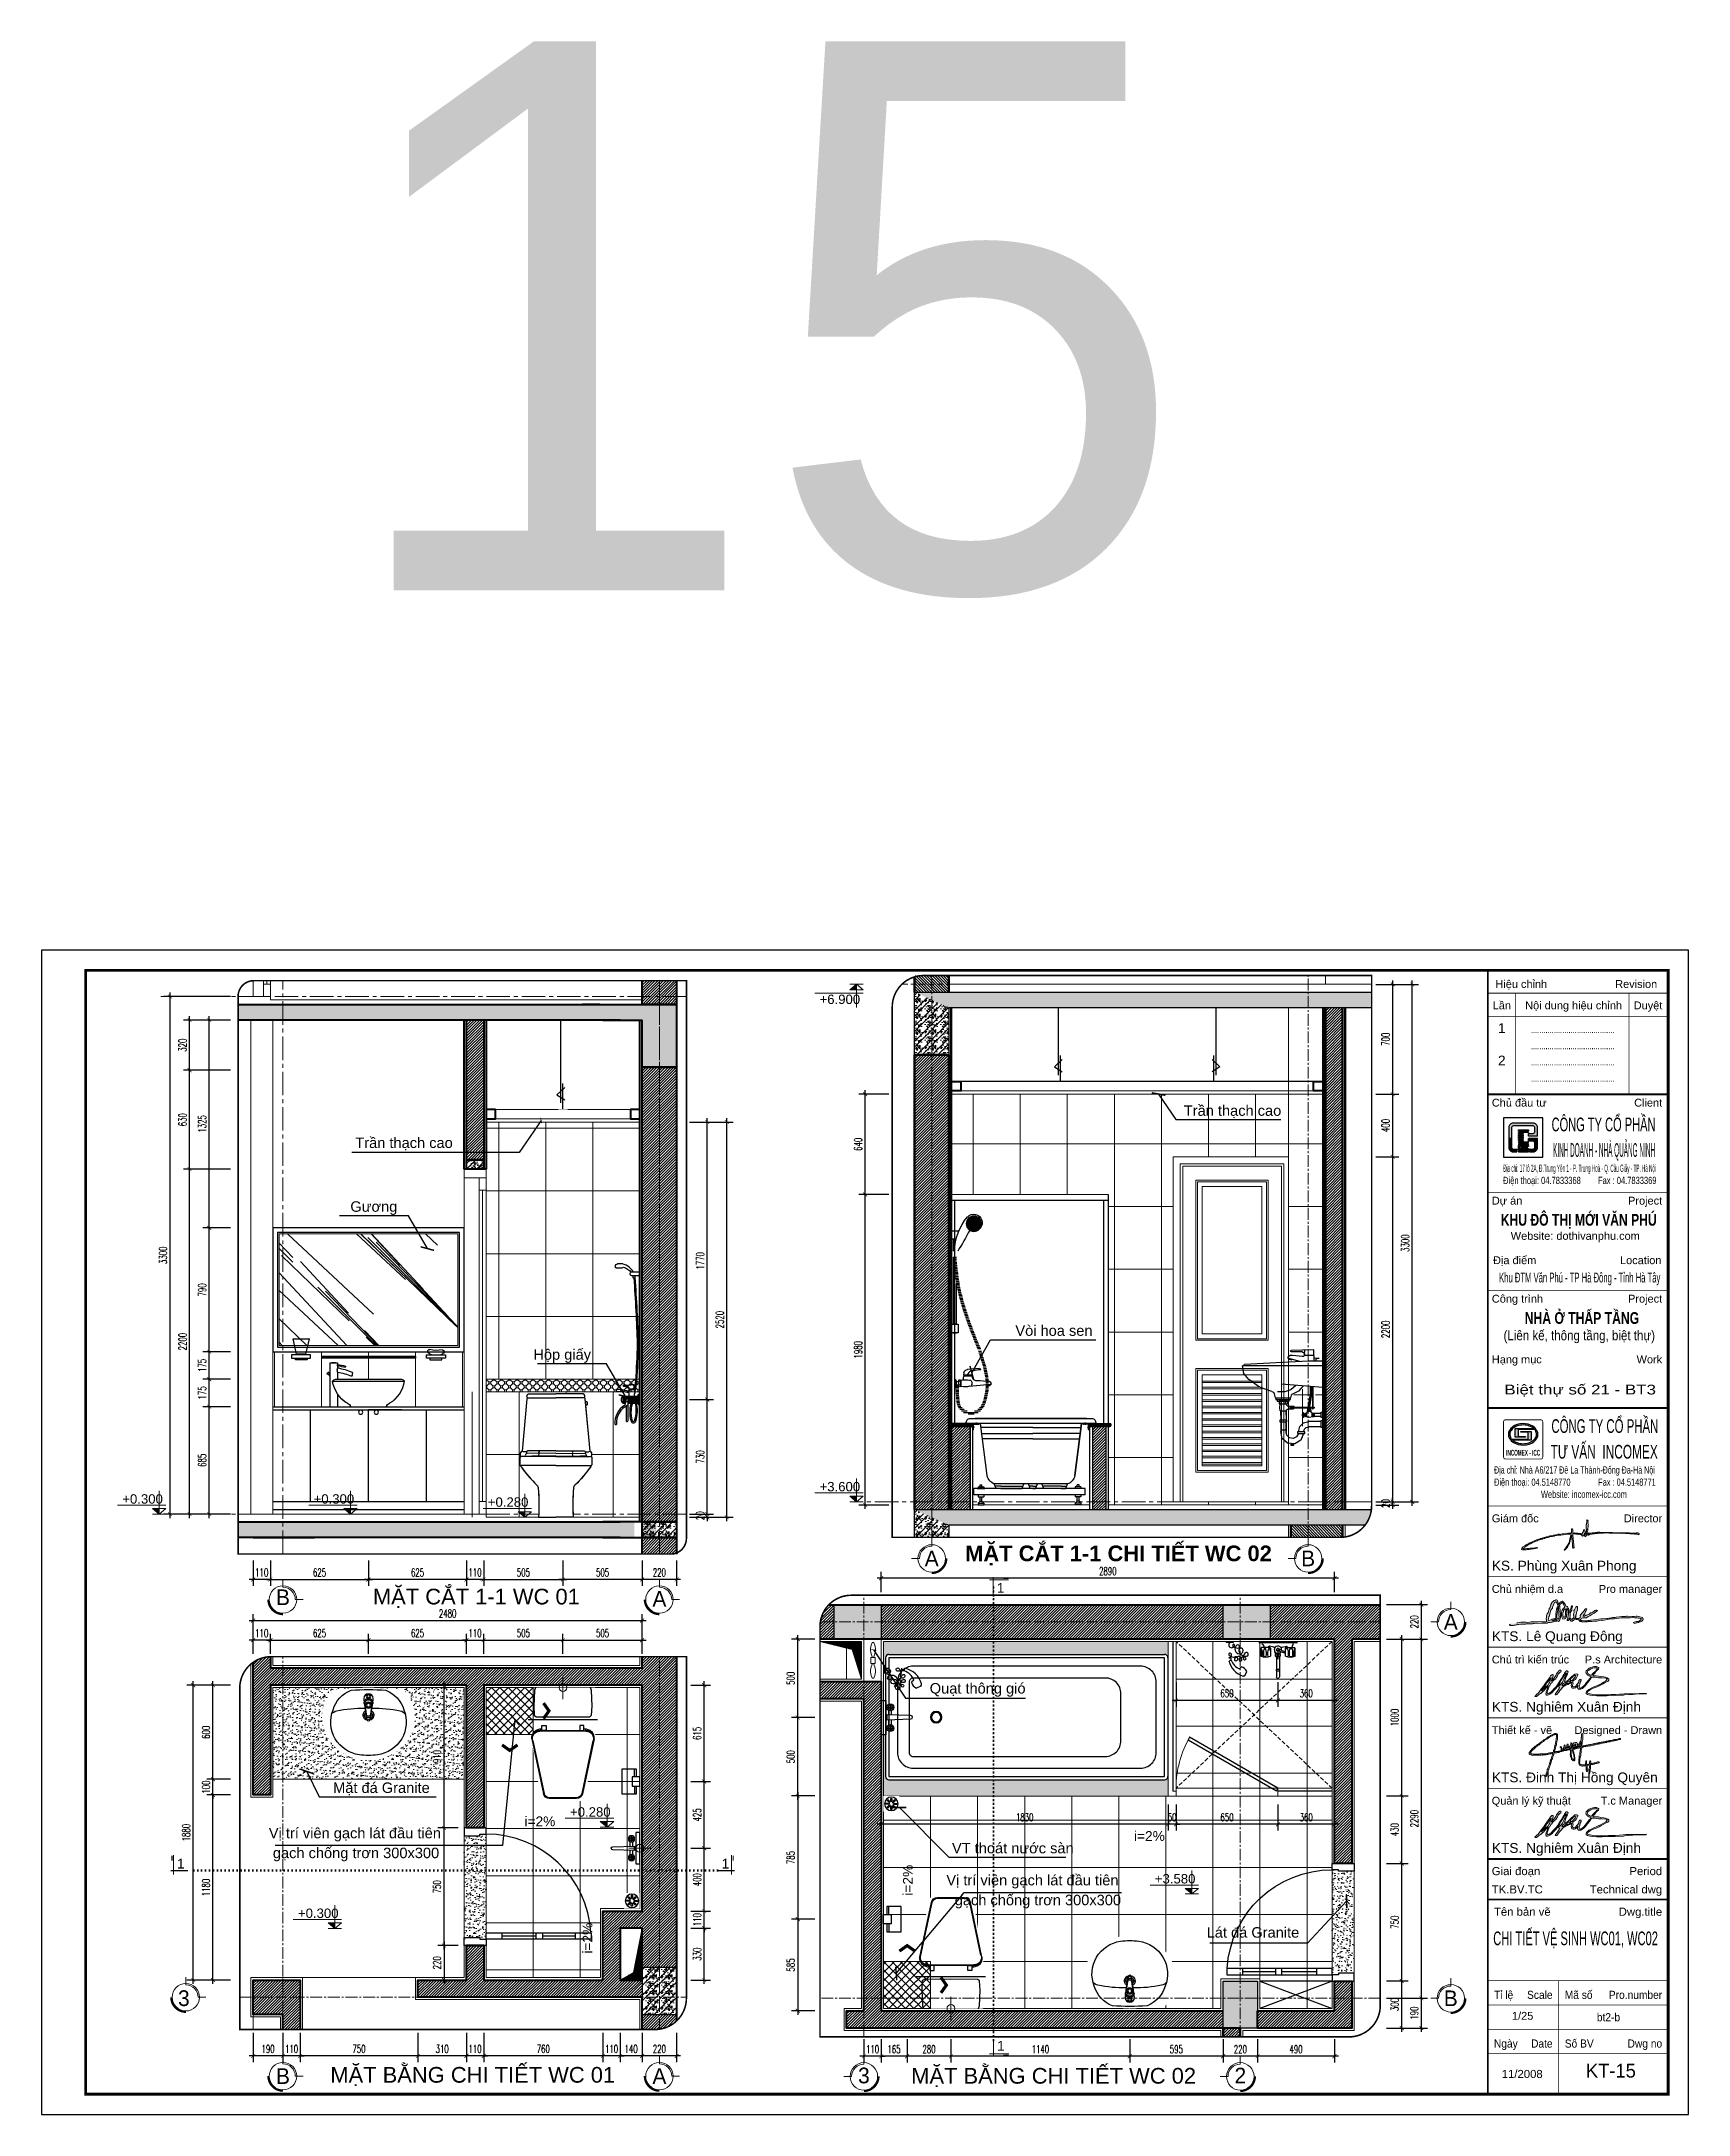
# Model space of a CAD drawing. Header units: millimetres. Extents: x -229618 to 2906, y -178063 to 96806.
# Drawn here: x -126427 to -115925, y -56426 to -43207 of the extents above; entities that cross this region are included whole.
import ezdxf
from ezdxf.enums import TextEntityAlignment as Align
from ezdxf.xclip import XClip

# ---------------------------------------------------------------- set-up
doc = ezdxf.new("R2010")
doc.units = ezdxf.units.MM
doc.header["$LTSCALE"] = 200
doc.header["$MEASUREMENT"] = 0
doc.header["$XCLIPFRAME"] = 0
doc.set_wipeout_variables(frame=1)
doc.header["$PDMODE"] = 3
doc.header["$PDSIZE"] = 50
for name, pattern in [('CENTER2', [1.125, 0.75, -0.125, 0.125, -0.125]), ('DASHED2', [0.375, 0.25, -0.125]), ('DOT2', [0.125, 0, -0.125]), ('HIDDEN2', [0.1875, 0.125, -0.0625])]:
    doc.linetypes.add(name, pattern=pattern)
doc.layers.get('0').update_dxf_attribs({"color": 95, "linetype": 'CONTINUOUS'})
doc.layers.get('DEFPOINTS').update_dxf_attribs({"linetype": 'CONTINUOUS'})
for name, color, linetype, lineweight in [('1noithat', 146, 'CONTINUOUS', 13), ('A-Glaz', 151, 'CONTINUOUS', 25), ('A-Wall', 1, 'CONTINUOUS', 50), ('cat', 1, 'CONTINUOUS', 40), ('hatch', 250, 'CONTINUOUS', 5), ('KH cat', 2, 'HIDDEN2', 50), ('khuat', 8, 'DASHED2', 15), ('nho', 252, 'CONTINUOUS', 15), ('thay', 7, 'CONTINUOUS', 18), ('tim', 18, 'CENTER2', 9)]:
    doc.layers.add(name, color=color, linetype=linetype, lineweight=lineweight)
for name, color, linetype in [('COT', 2, 'CONTINUOUS'), ('CUA', 145, 'CONTINUOUS'), ('DIM', 251, 'CONTINUOUS'), ('KHUNGTEN', 7, 'CONTINUOUS'), ('Net manh', 251, 'CONTINUOUS'), ('NOITHAT', 99, 'CONTINUOUS'), ('TEXT', 33, 'CONTINUOUS'), ('TUONG', 30, 'CONTINUOUS'), ('VAT-LIEU', 251, 'CONTINUOUS'), ('VLIEU', 15, 'CONTINUOUS')]:
    doc.layers.add(name, color=color, linetype=linetype)
doc.layers.add('in', color=203, linetype='CONTINUOUS', lineweight=5, plot=False)
doc.styles.add('Aria H B iso', font='Vharialb_0.ttf')
doc.styles.add('Aria H iso', font='Vharial_0.ttf')
doc.styles.add('Arial iso', font='vnarial_0.ttf')
doc.styles.add('Arial N  iso', font='vnarialn_0.ttf')
doc.styles.add('dam', font='Vhavanb_0.ttf', dxfattribs={"width": 0.9, "height": 450})
doc.styles.add('khung', font='Vhcentn_0.ttf')
doc.styles.add('NHO2', font='vncc-rms.shx', dxfattribs={"width": 0.65})
doc.styles.add('Scale', font='vnsimli.shx', dxfattribs={"width": 0.65, "bigfont": 'bigfont.shx'})
doc.styles.add('TEXT1', font='Vhavan_0.ttf', dxfattribs={"height": 200})
doc.dimstyles.new('Scale', dxfattribs={"dimscale": 75, "dimtxt": 2, "dimasz": 1, "dimexe": 1.6, "dimexo": 0, "dimgap": 0.8, "dimtad": 1, "dimdec": 0, "dimzin": 0, "dimdsep": 46, "dimtxsty": 'Scale', "dimblk": 'ARCHTICK', "dimcen": 0.1, "dimdle": 1, "dimclrd": 256, "dimclre": 256, "dimclrt": 3, "dimadec": 0, "dimazin": 0, "dimtfac": 1, "dimtdec": 0, "dimtix": 1, "dimtmove": 2, "dimatfit": 3, "dimldrblk": 'ARCHTICK', "dimfxl": 0, "dimtolj": 1, "dimtzin": 0, "dimarcsym": 0})
pattern_1 = [(45, (-285883.295, -7199.217), (-8.8388348, 8.8388348), [])]
pattern_2 = [(0, (83.29, 12.83), (0, 100), [0, -100]), (0, (12.65, 56.06), (0, 100), [0, -100]), (0, (15.78, 38.46), (0, 100), [0, -100]), (0, (51, 46.67), (0, 100), [0, -100]), (0, (32.02, 75.43), (0, 100), [0, -100]), (0, (26.93, 62.72), (0, 100), [0, -100]), (0, (35.94, 84.04), (0, 100), [0, -100]), (0, (22.04, 92.45), (0, 100), [0, -100]), (0, (41.22, 70.54), (0, 100), [0, -100]), (0, (9.13, 70.93), (0, 100), [0, -100]), (0, (73.12, 71.32), (0, 100), [0, -100]), (0, (87.6, 74.06), (0, 100), [0, -100]), (0, (80.16, 63.89), (0, 100), [0, -100]), (0, (82.32, 50.2), (0, 100), [0, -100]), (0, (56.29, 62.13), (0, 100), [0, -100]), (0, (55.51, 34.55), (0, 100), [0, -100]), (0, (55.51, 25.94), (0, 100), [0, -100]), (0, (8.15, 23.98), (0, 100), [0, -100]), (0, (47.68, 35.72), (0, 100), [0, -100]), (0, (48.07, 2.46), (0, 100), [0, -100]), (0, (37.31, 23.79), (0, 100), [0, -100]), (0, (38.09, 14), (0, 100), [0, -100]), (0, (25.17, 6.77), (0, 100), [0, -100]), (0, (31.83, 20.07), (0, 100), [0, -100]), (0, (27.13, 24.18), (0, 100), [0, -100]), (45, (79.99, 21.105), (0, 100.00003), [8, -133.4214]), (135, (85.65, 26.76), (-100.00003, 0), [8, -133.4214]), (270, (79.99, 32.42), (100, -2e-14), [11.3137, -88.6863]), (180, (76.52, 22.38), (-1e-14, -100), [12, -88]), (270, (64.52, 22.38), (100, -2e-14), [12, -88]), (45, (64.52, 10.38), (0, 100.00003), [16.9706, -124.4508]), (90, (39.51, 29.29), (-100, 6e-15), [16.8, -83.2]), (180, (39.51, 46.09), (-1e-14, -100), [16.8, -83.2]), (315, (22.714, 46.095), (100.00003, -2e-14), [23.7588, -117.6626]), (135, (25.28, 11.31), (-100.00003, 0), [7, -134.4214]), (225, (20.33, 16.26), (-1e-14, -100.00003), [7, -134.4214]), (0, (15.38, 11.31), (0, 100), [9.8995, -90.1005]), (0, (61.83, 78.92), (0, 100), [13.75, -86.25]), (90, (75.58, 78.92), (-100, 6e-15), [13.75, -86.25]), (225, (75.584, 92.67), (-1e-14, -100.00003), [19.4454, -121.9759]), (270, (50.27, 80.91), (100, -2e-14), [12.5, -87.5]), (0, (50.27, 68.41), (0, 100), [12.5, -87.5]), (135, (62.77, 68.41), (-100.00003, 0), [17.6777, -123.7437]), (45, (56.63, 84.76), (0, 100.00003), [8.5, -132.9214]), (135, (62.64, 90.77), (-100.00003, 0), [8.5, -132.9214]), (270, (56.63, 96.78), (100, -2e-14), [12.0208, -87.9792]), (135, (17.366, 77.56), (-100.00003, 0), [14.1421, -127.2792]), (0, (7.37, 77.56), (0, 100), [10, -90]), (270, (7.37, 87.56), (100, -2e-14), [10, -90]), (45, (0, 0), (-49.497475, 49.497475), []), (45, (35, 0), (-49.497475, 49.497475), [])]
pattern_3 = [(142.5, (7963.972, 5211.25), (1.259867, 38.5364754), [6, -30.4, 0, -34, 0, -32.5]), (172.5, (7963.97, 5211.25), (-35.395534, 56.442921), [6, -16.4, 0, -27.4, 0, -10.5]), (212.5, (7988.572, 5211.25), (-62.282837, 0.113181), [6, -10, 0, -36, 0, -47]), (222.5, (7988.57, 5211.25), (-60.122532, 17.553511), [6, -5, 0, -23.6, 0, -27])]
pattern_4 = [(180, (-85915.4856, -19129.844), (-5.625, 3.24759525), [3.75, -7.5]), (60, (-85915.4856, -19129.844), (5.62499999, 3.24759527), [3.75, -7.5]), (120, (-85915.4856, -19129.844), (-1e-08, 6.49519052), [-7.5, 3.75])]
pattern_5 = [(45, (-165761.662, 45339.322), (-8.8388348, 8.8388348), [])]
pattern_6 = [(45, (9238.146, 4528.038), (-8.8388348, 8.8388348), [])]

msp = doc.modelspace()

# ---------------------------------------------------------------- texts
at = {"layer": 'TEXT'}
for s, height, style, p in [('TrÇn th¹ch cao', 66.667, 'Arial iso', (-119143.3, -50057.3)), ('TrÇn th¹ch cao', 66.667, 'Arial iso', (-124425.5, -50262.6)), ('G\xad¬ng', 66.67, 'Arial iso', (-124457.2, -50669.1)), ('Vßi hoa sen', 66.667, 'Arial iso', (-120217.2, -51460.3)), ('Hép giÊy', 66.67, 'Arial iso', (-123290.5, -51612.6)), ('mÆt c¾t 1-1 wc 01', 100, 'Aria H iso', (-124313.4, -53172.9)), ('Qu¹t th«ng giã', 66.667, 'Arial iso', (-120763.4, -53741.1)), ('MÆt ®¸ Granite', 66.667, 'Arial iso', (-124567.2, -54374.9)), ('VÞ trÝ viªn g¹ch l¸t ®Çu tiªn', 66.667, 'Arial iso', (-124977, -54664.1)), ('i=2%%%', 62.5, 'Arial iso', (-123346.9, -54587.3)), ('g¹ch chèng tr¬n 300x300', 66.667, 'Arial iso', (-124951.3, -54790.7)), (' VT tho¸t n\xadíc sµn', 66.667, 'Arial iso', (-120647.3, -54760.1)), ('i=2%%%', 62.5, 'Arial iso', (-119461, -54680.8)), ('L¸t ®¸ Granite ', 66.667, 'Arial iso', (-118997.6, -55297.6)), ('mÆt b»ng chi tiÕt wc 01', 100, 'Aria H iso', (-124584.9, -56222.3)), ('mÆt b»ng chi tiÕt wc 02', 100, 'Aria H iso', (-120881.4, -56228.5))]:
    msp.add_text(s, height=height, dxfattribs=dict(at, style=style)).set_placement(p)
at = {"layer": 'TEXT', "linetype": 'Continuous', "style": 'dam'}
for s, p in [('a', (-120750.7, -52879.7)), ('b', (-118350.7, -52879.7)), ('b', (-124886.8, -53127.3)), ('a', (-122486.8, -53137.3)), ('a', (-117441.3, -53284.5)), ('3', (-125518.7, -55683.6)), ('b', (-117441.3, -55684.5)), ('b', (-124886.8, -56180.6)), ('a', (-122486.8, -56180.6)), ('3', (-121183.1, -56176.4)), ('2', (-118783.1, -56176.4))]:
    msp.add_text(s, height=100, dxfattribs=at).set_placement(p, align=Align.MIDDLE)
at = {"layer": 'TEXT', "style": 'Aria H B iso'}
msp.add_text('mÆt c¾t 1-1 chi tiÕt wc 02', height=100, dxfattribs=at).set_placement((-119559.9, -52897.3), align=Align.CENTER)
at = {"layer": 'TEXT', "style": 'Arial iso'}
msp.add_text('i=2%%%', height=62.5, rotation=90, dxfattribs=at).set_placement((-122914.3, -55399.3))
at = {"layer": 'VLIEU', "style": 'Aria H iso'}
msp.add_text('15', height=3500, dxfattribs=at).set_placement((-124553.1, -46706.8))

# ---------------------------------------------------------------- blocks, each defined once
blk = doc.blocks.new('*U871')
at = {"layer": 'thay', "ltscale": 600}
for p, q in [((0, -200), (0, 0)), ((313, -513), (513, -513))]:
    blk.add_line(p, q, dxfattribs=at)
at = {"layer": 'thay', "ltscale": 600, "const_width": 50}
blk.add_lwpolyline([(-375, -513, 0.414214), (0, -888, 0.414214)], format="xyb", dxfattribs=at)
at = {"layer": 'thay', "ltscale": 600}
blk.add_circle((0, -513), 350, dxfattribs=at)
blk.add_arc((0, -513), 313, 0, 90, dxfattribs=at)
at = {"layer": 'TEXT', "linetype": 'Continuous', "style": 'Aria H iso'}
blk.add_attdef('A', text='', height=350, dxfattribs=at).set_placement((0, -671), align=Align.CENTER)
blk = doc.blocks.new('*U406')
at = {"layer": 'thay', "ltscale": 600}
for p, q in [((313, -513), (513, -513)), ((0, -826), (0, -1026))]:
    blk.add_line(p, q, dxfattribs=at)
at = {"layer": 'thay', "ltscale": 600, "const_width": 50}
blk.add_lwpolyline([(-375, -513, -0.414214), (0, -138, -0.414214)], format="xyb", dxfattribs=at)
at = {"layer": 'thay', "ltscale": 600}
blk.add_circle((0, -513), 350, dxfattribs=at)
blk.add_arc((0, -513), 313, 270, 0, dxfattribs=at)
at = {"layer": 'TEXT', "linetype": 'Continuous', "style": 'Aria H iso'}
blk.add_attdef('A', text='', height=350, dxfattribs=at).set_placement((0, -671), align=Align.CENTER)
blk = doc.blocks.new('*U790')
at = {"layer": 'CUA'}
for p, q in [((-690, -460), (-690, -240)), ((-690, -710), (-690, -500))]:
    blk.add_line(p, q, dxfattribs=at)
for points in [[(-700, -100), (-710, -100), (-710, -140), (-750, -140), (-750, 0), (-700, 0)], [(-50, -100), (-40, -100), (-40, -140), (0, -140), (0, 0), (-50, 0)], [(-670, -810), (-710, -810), (-710, -140), (-670, -140)], [(-670, -240), (-710, -240), (-710, -140), (-670, -140)], [(-670, -500), (-710, -500), (-710, -460), (-670, -460)], [(-670, -810), (-710, -810), (-710, -710), (-670, -710)]]:
    blk.add_lwpolyline(points, close=True, dxfattribs=at)
blk.add_arc((-710, -140), 670, 273.4084, 0.006, dxfattribs=at)
blk = doc.blocks.new('wc')
at = {"linetype": 'Continuous'}
blk.add_wipeout([(-723, -112), (-695, -143), (-203, -221), (-20, -223), (-6, -216), (0, -201), (0, 201), (-6, 216), (-20, 223), (-203, 221), (-695, 143), (-723, 112)], dxfattribs=at)
at = {"color": 251}
for p, q in [((-328, 198), (-677, 124)), ((-264, 144), (-275, 144)), ((-708, 0), (-708, 87)), ((-708, -87), (-708, 0)), ((-274, 108), (-274, 0)), ((-274, 0), (-274, -108)), ((-328, -198), (-677, -124)), ((-264, -144), (-275, -144))]:
    blk.add_line(p, q, dxfattribs=at)
at = {"linetype": 'Continuous'}
for p, q in [((-341, 191), (-676, 120)), ((-279, 0), (-279, 146)), ((-274, 134), (-264, 134)), ((-274, 108), (-274, 134)), ((-264, 134), (-243, 134)), ((-243, 134), (-243, 108)), ((-203, 221), (-203, 0)), ((-186, 171), (-187, 0)), ((-177, 183), (-186, 171)), ((-118, 186), (-177, 183)), ((-18, 182), (-118, 186)), ((0, 175), (-18, 182)), ((-704, 0), (-704, 87)), ((-704, -87), (-704, 0)), ((-279, -146), (-279, 0)), ((-243, 108), (-274, 108)), ((-203, 0), (-203, -221)), ((-203, 0), (-203, 0)), ((-187, 0), (-186, -171)), ((-341, -191), (-676, -120)), ((-243, -108), (-274, -108)), ((-274, -108), (-274, -134)), ((-243, -134), (-243, -108)), ((-274, -134), (-264, -134)), ((-264, -134), (-243, -134)), ((-186, -171), (-177, -183)), ((-177, -183), (-118, -186)), ((-118, -186), (-18, -182)), ((-18, -182), (0, -175))]:
    blk.add_line(p, q, dxfattribs=at)
at = {"linetype": 'Continuous', "extrusion": (0, 0, -1)}
for centre, major_axis, start_param, end_param in [((-324, 150), (-31.7, 31.7), 0.411322, 2.433629), ((-669, 86), (-24.6, 24.6), -0.780297, 0.577362), ((-669, -86), (-24.6, -24.6), 5.705824, 7.063482), ((-324, -150), (-31.7, 31.7), 2.27876, 4.301067)]:
    blk.add_ellipse(centre, major_axis=major_axis, ratio=1, start_param=start_param, end_param=end_param, dxfattribs=at)
at = {"color": 251, "extrusion": (0, 0, -1)}
for centre, major_axis, start_param, end_param in [((-321, 141), (-40.4, -40.4), 2.23467, 4.050282), ((-321, 152), (-33.3, 33.3), 1.170519, 2.529389), ((-669, 86), (-27.4, -27.4), 0.790229, 2.148158), ((-669, -86), (-27.4, 27.4), 4.135027, 5.492956), ((-321, -141), (-40.4, -40.4), 3.803699, 5.619311), ((-321, -152), (-33.3, -33.3), 3.753796, 5.112666)]:
    blk.add_ellipse(centre, major_axis=major_axis, ratio=1, start_param=start_param, end_param=end_param, dxfattribs=at)
at = {"layer": 'nho', "linetype": 'Continuous', "ltscale": 0.2}
blk.add_line((74, 0), (-74, 0), dxfattribs=at)
at = {"layer": 'nho'}
blk.add_circle((0, 0), 25, dxfattribs=at)
blk = doc.blocks.new('A$C3018186F')
for p, q in [((51, 79), (0, 79)), ((111, 79), (162, 79))]:
    blk.add_line(p, q)
for points in [[(51, 90), (0, 90), (0, 0), (162, 0), (162, 90), (111, 90)], [(51, 88), (51, 112), (111, 112), (111, 88)], [(111, 88), (111, 63), (51, 63), (51, 88)]]:
    blk.add_lwpolyline(points)
blk = doc.blocks.new('A$C663E3045')
blk.add_wipeout([(0, 100), (100, 100), (100, 0), (0, 0)]).dxf.layer = 'NOITHAT'
at = {"layer": 'NOITHAT'}
for points in [[(15, 53), (15, 46), (36, 46), (36, 53)], [(28, 77), (23, 72), (38, 57), (42, 62)], [(23, 28), (28, 23), (43, 38), (38, 42)], [(53, 85), (46, 85), (46, 64), (53, 64)], [(47, 15), (54, 15), (54, 36), (47, 36)], [(77, 72), (72, 77), (57, 62), (62, 58)], [(72, 23), (77, 28), (62, 43), (58, 38)], [(85, 47), (85, 54), (64, 54), (64, 47)]]:
    blk.add_lwpolyline(points, close=True, dxfattribs=at)
at = {"layer": 'NOITHAT', "color": 8}
blk.add_circle((50, 50), 42.9, dxfattribs=at)
blk = doc.blocks.new('cao do')
at = {"layer": 'thay'}
for p, q in [((0, 445), (0, 0)), ((798, 170), (-128, 170)), ((0, 0), (-128, 106)), ((128, 106), (-128, 106)), ((0, 0), (128, 106))]:
    blk.add_line(p, q, dxfattribs=at)
at = {"layer": 'thay', "ltscale": 600}
blk.add_line((128, 0), (-128, 0), dxfattribs=at)
at = {"layer": 'thay', "color": 150, "ltscale": 600}
blk.add_solid([(0, 0), (0, 106), (128, 106)], dxfattribs=at)
at = {"layer": 'TEXT', "style": 'Arial N  iso'}
blk.add_attdef('%%P0.000', text='', height=200, dxfattribs=at).set_placement((70, 290), align=Align.MIDDLE_LEFT)
blk = doc.blocks.new('_ArchTick')
at = {"color": 0, "linetype": 'ByBlock', "const_width": 0.15}
blk.add_lwpolyline([(-0.5, -0.5), (0.5, 0.5)], dxfattribs=at)
blk = doc.blocks.new('*D873')
at = {"layer": 'DEFPOINTS', "color": 0, "linetype": 'Continuous'}
for p in [(-123860, -54598), (-123770, -54598), (-123770, -55348)]:
    blk.add_point(p, dxfattribs=at)
at = {"layer": 'DIM', "linetype": 'Continuous', "lineweight": -2}
for p, q in [((-123860, -55373), (-123860, -54573)), ((-123770, -54598), (-123900, -54598)), ((-123770, -55348), (-123900, -55348))]:
    blk.add_line(p, q, dxfattribs=at)
at = {"layer": 'DIM', "linetype": 'Continuous', "lineweight": -2, "xscale": 25, "yscale": 25, "zscale": 25}
for p, rotation in [((-123860, -54598), 90), ((-123860, -55348), 270)]:
    blk.add_blockref('_ArchTick', p, dxfattribs=dict(at, rotation=rotation))
at = {"layer": 'DIM', "color": 3, "linetype": 'Continuous', "insert": (-123905, -54973), "char_height": 50, "attachment_point": 5, "rotation": 90, "style": 'Scale'}
blk.add_mtext('\\A1;750', dxfattribs=at)
blk = doc.blocks.new('*D874')
at = {"layer": 'DEFPOINTS', "color": 0, "linetype": 'Continuous'}
for p in [(-124342, -53401), (-124967, -53488), (-124342, -53488)]:
    blk.add_point(p, dxfattribs=at)
at = {"layer": 'DIM', "linetype": 'Continuous', "lineweight": -2}
for p, q in [((-124992, -53401), (-124317, -53401)), ((-124967, -53488), (-124967, -53361)), ((-124342, -53488), (-124342, -53361))]:
    blk.add_line(p, q, dxfattribs=at)
at = {"layer": 'DIM', "linetype": 'Continuous', "lineweight": -2, "xscale": 25, "yscale": 25, "zscale": 25, "rotation": 180}
blk.add_blockref('_ArchTick', (-124967, -53401), dxfattribs=at)
at = {"layer": 'DIM', "linetype": 'Continuous', "lineweight": -2, "xscale": 25, "yscale": 25, "zscale": 25}
blk.add_blockref('_ArchTick', (-124342, -53401), dxfattribs=at)
at = {"layer": 'DIM', "color": 3, "linetype": 'Continuous', "insert": (-124654, -53356), "char_height": 50, "attachment_point": 5, "style": 'Scale'}
blk.add_mtext('\\A1;625', dxfattribs=at)
blk = doc.blocks.new('*D875')
at = {"layer": 'DEFPOINTS', "color": 0, "linetype": 'Continuous'}
for p in [(-123607, -53401), (-123717, -53488), (-123607, -53488)]:
    blk.add_point(p, dxfattribs=at)
at = {"layer": 'DIM', "linetype": 'Continuous', "lineweight": -2}
for p, q in [((-123717, -53401), (-123742, -53401)), ((-123717, -53488), (-123717, -53361)), ((-123717, -53401), (-123607, -53401)), ((-123607, -53488), (-123607, -53361)), ((-123607, -53401), (-123582, -53401))]:
    blk.add_line(p, q, dxfattribs=at)
at = {"layer": 'DIM', "linetype": 'Continuous', "lineweight": -2, "xscale": 25, "yscale": 25, "zscale": 25}
blk.add_blockref('_ArchTick', (-123717, -53401), dxfattribs=at)
at = {"layer": 'DIM', "linetype": 'Continuous', "lineweight": -2, "xscale": 25, "yscale": 25, "zscale": 25, "rotation": 180}
blk.add_blockref('_ArchTick', (-123607, -53401), dxfattribs=at)
at = {"layer": 'DIM', "color": 3, "linetype": 'Continuous', "insert": (-123662, -53356), "char_height": 50, "attachment_point": 5, "style": 'Scale'}
blk.add_mtext('\\A1;110', dxfattribs=at)
blk = doc.blocks.new('*D876')
at = {"layer": 'DEFPOINTS', "color": 0, "linetype": 'Continuous'}
for p in [(-123102, -53401), (-123607, -53488), (-123102, -53488)]:
    blk.add_point(p, dxfattribs=at)
at = {"layer": 'DIM', "linetype": 'Continuous', "lineweight": -2}
for p, q in [((-123632, -53401), (-123077, -53401)), ((-123607, -53488), (-123607, -53361)), ((-123102, -53488), (-123102, -53361))]:
    blk.add_line(p, q, dxfattribs=at)
at = {"layer": 'DIM', "linetype": 'Continuous', "lineweight": -2, "xscale": 25, "yscale": 25, "zscale": 25, "rotation": 180}
blk.add_blockref('_ArchTick', (-123607, -53401), dxfattribs=at)
at = {"layer": 'DIM', "linetype": 'Continuous', "lineweight": -2, "xscale": 25, "yscale": 25, "zscale": 25}
blk.add_blockref('_ArchTick', (-123102, -53401), dxfattribs=at)
at = {"layer": 'DIM', "color": 3, "linetype": 'Continuous', "insert": (-123354, -53356), "char_height": 50, "attachment_point": 5, "style": 'Scale'}
blk.add_mtext('\\A1;505', dxfattribs=at)
blk = doc.blocks.new('*D877')
at = {"layer": 'DEFPOINTS', "color": 0, "linetype": 'Continuous'}
for p in [(-122597, -53276), (-125077, -53488), (-122597, -53488)]:
    blk.add_point(p, dxfattribs=at)
at = {"layer": 'DIM', "linetype": 'Continuous', "lineweight": -2}
for p, q in [((-125077, -53488), (-125077, -53236)), ((-122597, -53488), (-122597, -53236)), ((-125102, -53276), (-122572, -53276))]:
    blk.add_line(p, q, dxfattribs=at)
at = {"layer": 'DIM', "linetype": 'Continuous', "lineweight": -2, "xscale": 25, "yscale": 25, "zscale": 25, "rotation": 180}
blk.add_blockref('_ArchTick', (-125077, -53276), dxfattribs=at)
at = {"layer": 'DIM', "linetype": 'Continuous', "lineweight": -2, "xscale": 25, "yscale": 25, "zscale": 25}
blk.add_blockref('_ArchTick', (-122597, -53276), dxfattribs=at)
at = {"layer": 'DIM', "color": 3, "linetype": 'Continuous', "insert": (-123837, -53231), "char_height": 50, "attachment_point": 5, "style": 'Scale'}
blk.add_mtext('\\A1;2480', dxfattribs=at)
blk = doc.blocks.new('*D878')
at = {"layer": 'DEFPOINTS', "color": 0, "linetype": 'Continuous'}
for p in [(-122287, -55238), (-122201, -55238), (-122287, -55568)]:
    blk.add_point(p, dxfattribs=at)
at = {"layer": 'DIM', "linetype": 'Continuous', "lineweight": -2}
for p, q in [((-122287, -55238), (-122161, -55238)), ((-122201, -55593), (-122201, -55213)), ((-122287, -55568), (-122161, -55568))]:
    blk.add_line(p, q, dxfattribs=at)
at = {"layer": 'DIM', "linetype": 'Continuous', "lineweight": -2, "xscale": 25, "yscale": 25, "zscale": 25}
for p, rotation in [((-122201, -55238), 90), ((-122201, -55568), 270)]:
    blk.add_blockref('_ArchTick', p, dxfattribs=dict(at, rotation=rotation))
at = {"layer": 'DIM', "color": 3, "linetype": 'Continuous', "insert": (-122246, -55403), "char_height": 50, "attachment_point": 5, "rotation": 90, "style": 'Scale'}
blk.add_mtext('\\A1;330', dxfattribs=at)
blk = doc.blocks.new('*D879')
at = {"layer": 'DEFPOINTS', "color": 0, "linetype": 'Continuous'}
for p in [(-122287, -54728), (-122201, -54728), (-122287, -55128)]:
    blk.add_point(p, dxfattribs=at)
at = {"layer": 'DIM', "linetype": 'Continuous', "lineweight": -2}
for p, q in [((-122201, -55153), (-122201, -54703)), ((-122287, -54728), (-122161, -54728)), ((-122287, -55128), (-122161, -55128))]:
    blk.add_line(p, q, dxfattribs=at)
at = {"layer": 'DIM', "linetype": 'Continuous', "lineweight": -2, "xscale": 25, "yscale": 25, "zscale": 25}
for p, rotation in [((-122201, -54728), 90), ((-122201, -55128), 270)]:
    blk.add_blockref('_ArchTick', p, dxfattribs=dict(at, rotation=rotation))
at = {"layer": 'DIM', "color": 3, "linetype": 'Continuous', "insert": (-122246, -54928), "char_height": 50, "attachment_point": 5, "rotation": 90, "style": 'Scale'}
blk.add_mtext('\\A1;400', dxfattribs=at)
blk = doc.blocks.new('*D880')
at = {"layer": 'DEFPOINTS', "color": 0, "linetype": 'Continuous'}
for p in [(-122287, -53688), (-122201, -53688), (-122287, -54302)]:
    blk.add_point(p, dxfattribs=at)
at = {"layer": 'DIM', "linetype": 'Continuous', "lineweight": -2}
for p, q in [((-122201, -54327), (-122201, -53663)), ((-122287, -53688), (-122161, -53688)), ((-122287, -54302), (-122161, -54302))]:
    blk.add_line(p, q, dxfattribs=at)
at = {"layer": 'DIM', "linetype": 'Continuous', "lineweight": -2, "xscale": 25, "yscale": 25, "zscale": 25}
for p, rotation in [((-122201, -53688), 90), ((-122201, -54302), 270)]:
    blk.add_blockref('_ArchTick', p, dxfattribs=dict(at, rotation=rotation))
at = {"layer": 'DIM', "color": 3, "linetype": 'Continuous', "insert": (-122246, -53995), "char_height": 50, "attachment_point": 5, "rotation": 90, "style": 'Scale'}
blk.add_mtext('\\A1;615', dxfattribs=at)
blk = doc.blocks.new('*D881')
at = {"layer": 'DEFPOINTS', "color": 0, "linetype": 'Continuous'}
for p in [(-122737, -55905), (-122597, -55905), (-122737, -56052)]:
    blk.add_point(p, dxfattribs=at)
at = {"layer": 'DIM', "linetype": 'Continuous', "lineweight": -2}
for p, q in [((-122737, -55905), (-122737, -56092)), ((-122597, -55905), (-122597, -56092)), ((-122572, -56052), (-122762, -56052))]:
    blk.add_line(p, q, dxfattribs=at)
at = {"layer": 'DIM', "linetype": 'Continuous', "lineweight": -2, "xscale": 25, "yscale": 25, "zscale": 25, "rotation": 180}
blk.add_blockref('_ArchTick', (-122737, -56052), dxfattribs=at)
at = {"layer": 'DIM', "linetype": 'Continuous', "lineweight": -2, "xscale": 25, "yscale": 25, "zscale": 25}
blk.add_blockref('_ArchTick', (-122597, -56052), dxfattribs=at)
at = {"layer": 'DIM', "color": 3, "linetype": 'Continuous', "insert": (-122667, -56007), "char_height": 50, "attachment_point": 5, "style": 'Scale'}
blk.add_mtext('\\A1;140', dxfattribs=at)
blk = doc.blocks.new('*D882')
at = {"layer": 'DEFPOINTS', "color": 0, "linetype": 'Continuous'}
for p in [(-123607, -55905), (-122847, -55905), (-123607, -56052)]:
    blk.add_point(p, dxfattribs=at)
at = {"layer": 'DIM', "linetype": 'Continuous', "lineweight": -2}
for p, q in [((-123607, -55905), (-123607, -56092)), ((-122847, -55905), (-122847, -56092)), ((-122822, -56052), (-123632, -56052))]:
    blk.add_line(p, q, dxfattribs=at)
at = {"layer": 'DIM', "linetype": 'Continuous', "lineweight": -2, "xscale": 25, "yscale": 25, "zscale": 25, "rotation": 180}
blk.add_blockref('_ArchTick', (-123607, -56052), dxfattribs=at)
at = {"layer": 'DIM', "linetype": 'Continuous', "lineweight": -2, "xscale": 25, "yscale": 25, "zscale": 25}
blk.add_blockref('_ArchTick', (-122847, -56052), dxfattribs=at)
at = {"layer": 'DIM', "color": 3, "linetype": 'Continuous', "insert": (-123227, -56007), "char_height": 50, "attachment_point": 5, "style": 'Scale'}
blk.add_mtext('\\A1;760', dxfattribs=at)
blk = doc.blocks.new('*D883')
at = {"layer": 'DEFPOINTS', "color": 0, "linetype": 'Continuous'}
for p in [(-124027, -55905), (-123717, -55905), (-124027, -56052)]:
    blk.add_point(p, dxfattribs=at)
at = {"layer": 'DIM', "linetype": 'Continuous', "lineweight": -2}
for p, q in [((-124027, -55905), (-124027, -56092)), ((-123717, -55905), (-123717, -56092)), ((-123692, -56052), (-124052, -56052))]:
    blk.add_line(p, q, dxfattribs=at)
at = {"layer": 'DIM', "linetype": 'Continuous', "lineweight": -2, "xscale": 25, "yscale": 25, "zscale": 25, "rotation": 180}
blk.add_blockref('_ArchTick', (-124027, -56052), dxfattribs=at)
at = {"layer": 'DIM', "linetype": 'Continuous', "lineweight": -2, "xscale": 25, "yscale": 25, "zscale": 25}
blk.add_blockref('_ArchTick', (-123717, -56052), dxfattribs=at)
at = {"layer": 'DIM', "color": 3, "linetype": 'Continuous', "insert": (-123872, -56007), "char_height": 50, "attachment_point": 5, "style": 'Scale'}
blk.add_mtext('\\A1;310', dxfattribs=at)
blk = doc.blocks.new('*D884')
at = {"layer": 'DEFPOINTS', "color": 0, "linetype": 'Continuous'}
for p in [(-124777, -55905), (-124027, -55905), (-124777, -56052)]:
    blk.add_point(p, dxfattribs=at)
at = {"layer": 'DIM', "linetype": 'Continuous', "lineweight": -2}
for p, q in [((-124777, -55905), (-124777, -56092)), ((-124027, -55905), (-124027, -56092)), ((-124002, -56052), (-124802, -56052))]:
    blk.add_line(p, q, dxfattribs=at)
at = {"layer": 'DIM', "linetype": 'Continuous', "lineweight": -2, "xscale": 25, "yscale": 25, "zscale": 25, "rotation": 180}
blk.add_blockref('_ArchTick', (-124777, -56052), dxfattribs=at)
at = {"layer": 'DIM', "linetype": 'Continuous', "lineweight": -2, "xscale": 25, "yscale": 25, "zscale": 25}
blk.add_blockref('_ArchTick', (-124027, -56052), dxfattribs=at)
at = {"layer": 'DIM', "color": 3, "linetype": 'Continuous', "insert": (-124402, -56007), "char_height": 50, "attachment_point": 5, "style": 'Scale'}
blk.add_mtext('\\A1;750', dxfattribs=at)
blk = doc.blocks.new('*D885')
at = {"layer": 'DEFPOINTS', "color": 0, "linetype": 'Continuous'}
for p in [(-122597, -55905), (-122377, -55905), (-122597, -56052)]:
    blk.add_point(p, dxfattribs=at)
at = {"layer": 'DIM', "linetype": 'Continuous', "lineweight": -2}
for p, q in [((-122597, -55905), (-122597, -56092)), ((-122377, -55905), (-122377, -56092)), ((-122352, -56052), (-122622, -56052))]:
    blk.add_line(p, q, dxfattribs=at)
at = {"layer": 'DIM', "linetype": 'Continuous', "lineweight": -2, "xscale": 25, "yscale": 25, "zscale": 25, "rotation": 180}
blk.add_blockref('_ArchTick', (-122597, -56052), dxfattribs=at)
at = {"layer": 'DIM', "linetype": 'Continuous', "lineweight": -2, "xscale": 25, "yscale": 25, "zscale": 25}
blk.add_blockref('_ArchTick', (-122377, -56052), dxfattribs=at)
at = {"layer": 'DIM', "color": 3, "linetype": 'Continuous', "insert": (-122487, -56007), "char_height": 50, "attachment_point": 5, "style": 'Scale'}
blk.add_mtext('\\A1;220', dxfattribs=at)
blk = doc.blocks.new('*D886')
at = {"layer": 'DEFPOINTS', "color": 0, "linetype": 'Continuous'}
for p in [(-125077, -55905), (-124887, -55905), (-125077, -56052)]:
    blk.add_point(p, dxfattribs=at)
at = {"layer": 'DIM', "linetype": 'Continuous', "lineweight": -2}
for p, q in [((-125077, -55905), (-125077, -56092)), ((-124887, -55905), (-124887, -56092)), ((-124862, -56052), (-125102, -56052))]:
    blk.add_line(p, q, dxfattribs=at)
at = {"layer": 'DIM', "linetype": 'Continuous', "lineweight": -2, "xscale": 25, "yscale": 25, "zscale": 25, "rotation": 180}
blk.add_blockref('_ArchTick', (-125077, -56052), dxfattribs=at)
at = {"layer": 'DIM', "linetype": 'Continuous', "lineweight": -2, "xscale": 25, "yscale": 25, "zscale": 25}
blk.add_blockref('_ArchTick', (-124887, -56052), dxfattribs=at)
at = {"layer": 'DIM', "color": 3, "linetype": 'Continuous', "insert": (-124982, -56007), "char_height": 50, "attachment_point": 5, "style": 'Scale'}
blk.add_mtext('\\A1;190', dxfattribs=at)
blk = doc.blocks.new('*D887')
at = {"layer": 'DEFPOINTS', "color": 0, "linetype": 'Continuous'}
for p in [(-123770, -55348), (-123860, -55568), (-123770, -55568)]:
    blk.add_point(p, dxfattribs=at)
at = {"layer": 'DIM', "linetype": 'Continuous', "lineweight": -2}
for p, q in [((-123770, -55348), (-123900, -55348)), ((-123860, -55323), (-123860, -55593)), ((-123770, -55568), (-123900, -55568))]:
    blk.add_line(p, q, dxfattribs=at)
at = {"layer": 'DIM', "linetype": 'Continuous', "lineweight": -2, "xscale": 25, "yscale": 25, "zscale": 25}
for p, rotation in [((-123860, -55348), 90), ((-123860, -55568), 270)]:
    blk.add_blockref('_ArchTick', p, dxfattribs=dict(at, rotation=rotation))
at = {"layer": 'DIM', "color": 3, "linetype": 'Continuous', "insert": (-123905, -55458), "char_height": 50, "attachment_point": 5, "rotation": 90, "style": 'Scale'}
blk.add_mtext('\\A1;220', dxfattribs=at)
blk = doc.blocks.new('*D888')
at = {"layer": 'DEFPOINTS', "color": 0, "linetype": 'Continuous'}
for p in [(-125333, -54388), (-125221, -54388), (-125221, -55568)]:
    blk.add_point(p, dxfattribs=at)
at = {"layer": 'DIM', "linetype": 'Continuous', "lineweight": -2}
for p, q in [((-125221, -54388), (-125373, -54388)), ((-125333, -55593), (-125333, -54363)), ((-125221, -55568), (-125373, -55568))]:
    blk.add_line(p, q, dxfattribs=at)
at = {"layer": 'DIM', "linetype": 'Continuous', "lineweight": -2, "xscale": 25, "yscale": 25, "zscale": 25}
for p, rotation in [((-125333, -54388), 90), ((-125333, -55568), 270)]:
    blk.add_blockref('_ArchTick', p, dxfattribs=dict(at, rotation=rotation))
at = {"layer": 'DIM', "color": 3, "linetype": 'Continuous', "insert": (-125378, -54978), "char_height": 50, "attachment_point": 5, "rotation": 90, "style": 'Scale'}
blk.add_mtext('\\A1;1180', dxfattribs=at)
blk = doc.blocks.new('*D889')
at = {"layer": 'DEFPOINTS', "color": 0, "linetype": 'Continuous'}
for p in [(-123717, -53401), (-124342, -53488), (-123717, -53488)]:
    blk.add_point(p, dxfattribs=at)
at = {"layer": 'DIM', "linetype": 'Continuous', "lineweight": -2}
for p, q in [((-124367, -53401), (-123692, -53401)), ((-124342, -53488), (-124342, -53361)), ((-123717, -53488), (-123717, -53361))]:
    blk.add_line(p, q, dxfattribs=at)
at = {"layer": 'DIM', "linetype": 'Continuous', "lineweight": -2, "xscale": 25, "yscale": 25, "zscale": 25, "rotation": 180}
blk.add_blockref('_ArchTick', (-124342, -53401), dxfattribs=at)
at = {"layer": 'DIM', "linetype": 'Continuous', "lineweight": -2, "xscale": 25, "yscale": 25, "zscale": 25}
blk.add_blockref('_ArchTick', (-123717, -53401), dxfattribs=at)
at = {"layer": 'DIM', "color": 3, "linetype": 'Continuous', "insert": (-124029, -53356), "char_height": 50, "attachment_point": 5, "style": 'Scale'}
blk.add_mtext('\\A1;625', dxfattribs=at)
blk = doc.blocks.new('*D890')
at = {"layer": 'DEFPOINTS', "color": 0, "linetype": 'Continuous'}
for p in [(-125077, -53401), (-125077, -53488), (-124967, -53488)]:
    blk.add_point(p, dxfattribs=at)
at = {"layer": 'DIM', "linetype": 'Continuous', "lineweight": -2}
for p, q in [((-125077, -53401), (-125102, -53401)), ((-125077, -53488), (-125077, -53361)), ((-124967, -53401), (-125077, -53401)), ((-124967, -53488), (-124967, -53361)), ((-124967, -53401), (-124942, -53401))]:
    blk.add_line(p, q, dxfattribs=at)
at = {"layer": 'DIM', "linetype": 'Continuous', "lineweight": -2, "xscale": 25, "yscale": 25, "zscale": 25}
blk.add_blockref('_ArchTick', (-125077, -53401), dxfattribs=at)
at = {"layer": 'DIM', "linetype": 'Continuous', "lineweight": -2, "xscale": 25, "yscale": 25, "zscale": 25, "rotation": 180}
blk.add_blockref('_ArchTick', (-124967, -53401), dxfattribs=at)
at = {"layer": 'DIM', "color": 3, "linetype": 'Continuous', "insert": (-125022, -53356), "char_height": 50, "attachment_point": 5, "style": 'Scale'}
blk.add_mtext('\\A1;110', dxfattribs=at)
blk = doc.blocks.new('*D939')
at = {"layer": 'DEFPOINTS', "color": 0}
for p in [(-125333, -54288), (-125221, -54288), (-125221, -54388)]:
    blk.add_point(p, dxfattribs=at)
at = {"layer": 'DIM', "linetype": 'Continuous', "lineweight": -2}
for p, q in [((-125221, -54288), (-125373, -54288)), ((-125333, -54288), (-125333, -54263)), ((-125333, -54388), (-125333, -54288)), ((-125221, -54388), (-125373, -54388)), ((-125333, -54388), (-125333, -54413))]:
    blk.add_line(p, q, dxfattribs=at)
at = {"layer": 'DIM', "lineweight": -2, "xscale": 25, "yscale": 25, "zscale": 25}
for p, rotation in [((-125333, -54288), 270), ((-125333, -54388), 90)]:
    blk.add_blockref('_ArchTick', p, dxfattribs=dict(at, rotation=rotation))
at = {"layer": 'DIM', "color": 3, "insert": (-125378, -54338), "char_height": 50, "attachment_point": 5, "rotation": 90, "style": 'Scale'}
blk.add_mtext('\\A1;100', dxfattribs=at)
blk = doc.blocks.new('*D940')
at = {"layer": 'DEFPOINTS', "color": 0}
for p in [(-125333, -53688), (-125221, -53688), (-125221, -54288)]:
    blk.add_point(p, dxfattribs=at)
at = {"layer": 'DIM', "linetype": 'Continuous', "lineweight": -2}
for p, q in [((-125333, -54313), (-125333, -53663)), ((-125221, -53688), (-125373, -53688)), ((-125221, -54288), (-125373, -54288))]:
    blk.add_line(p, q, dxfattribs=at)
at = {"layer": 'DIM', "lineweight": -2, "xscale": 25, "yscale": 25, "zscale": 25}
for p, rotation in [((-125333, -53688), 90), ((-125333, -54288), 270)]:
    blk.add_blockref('_ArchTick', p, dxfattribs=dict(at, rotation=rotation))
at = {"layer": 'DIM', "color": 3, "insert": (-125378, -53988), "char_height": 50, "attachment_point": 5, "rotation": 90, "style": 'Scale'}
blk.add_mtext('\\A1;600', dxfattribs=at)
blk = doc.blocks.new('*D941')
at = {"layer": 'DEFPOINTS', "color": 0, "linetype": 'Continuous'}
for p in [(-122597, -53401), (-123102, -53488), (-122597, -53488)]:
    blk.add_point(p, dxfattribs=at)
at = {"layer": 'DIM', "linetype": 'Continuous', "lineweight": -2}
for p, q in [((-123127, -53401), (-122572, -53401)), ((-123102, -53488), (-123102, -53361)), ((-122597, -53488), (-122597, -53361))]:
    blk.add_line(p, q, dxfattribs=at)
at = {"layer": 'DIM', "linetype": 'Continuous', "lineweight": -2, "xscale": 25, "yscale": 25, "zscale": 25, "rotation": 180}
blk.add_blockref('_ArchTick', (-123102, -53401), dxfattribs=at)
at = {"layer": 'DIM', "linetype": 'Continuous', "lineweight": -2, "xscale": 25, "yscale": 25, "zscale": 25}
blk.add_blockref('_ArchTick', (-122597, -53401), dxfattribs=at)
at = {"layer": 'DIM', "color": 3, "linetype": 'Continuous', "insert": (-122849, -53356), "char_height": 50, "attachment_point": 5, "style": 'Scale'}
blk.add_mtext('\\A1;505', dxfattribs=at)
blk = doc.blocks.new('*D942')
at = {"layer": 'DEFPOINTS', "color": 0}
for p in [(-123860, -53688), (-123769, -53688), (-123770, -54598)]:
    blk.add_point(p, dxfattribs=at)
at = {"layer": 'DIM', "linetype": 'Continuous', "lineweight": -2}
for p, q in [((-123860, -54623), (-123860, -53663)), ((-123769, -53688), (-123900, -53688)), ((-123770, -54598), (-123900, -54598))]:
    blk.add_line(p, q, dxfattribs=at)
at = {"layer": 'DIM', "lineweight": -2, "xscale": 25, "yscale": 25, "zscale": 25}
for p, rotation in [((-123860, -53688), 90), ((-123860, -54598), 270)]:
    blk.add_blockref('_ArchTick', p, dxfattribs=dict(at, rotation=rotation))
at = {"layer": 'DIM', "color": 3, "insert": (-123905, -54143), "char_height": 50, "attachment_point": 5, "rotation": 90, "style": 'Scale'}
blk.add_mtext('\\A1;910', dxfattribs=at)
blk = doc.blocks.new('*D943')
at = {"layer": 'DEFPOINTS', "color": 0}
for p in [(-124887, -55905), (-124777, -55905), (-124887, -56052)]:
    blk.add_point(p, dxfattribs=at)
at = {"layer": 'DIM', "linetype": 'Continuous', "lineweight": -2}
for p, q in [((-124887, -55905), (-124887, -56092)), ((-124777, -55905), (-124777, -56092)), ((-124887, -56052), (-124912, -56052)), ((-124777, -56052), (-124887, -56052)), ((-124777, -56052), (-124752, -56052))]:
    blk.add_line(p, q, dxfattribs=at)
at = {"layer": 'DIM', "lineweight": -2, "xscale": 25, "yscale": 25, "zscale": 25}
blk.add_blockref('_ArchTick', (-124887, -56052), dxfattribs=at)
at = {"layer": 'DIM', "lineweight": -2, "xscale": 25, "yscale": 25, "zscale": 25, "rotation": 180}
blk.add_blockref('_ArchTick', (-124777, -56052), dxfattribs=at)
at = {"layer": 'DIM', "color": 3, "insert": (-124832, -56007), "char_height": 50, "attachment_point": 5, "style": 'Scale'}
blk.add_mtext('\\A1;110', dxfattribs=at)
blk = doc.blocks.new('*D944')
at = {"layer": 'DEFPOINTS', "color": 0}
for p in [(-123717, -55905), (-123607, -55905), (-123717, -56052)]:
    blk.add_point(p, dxfattribs=at)
at = {"layer": 'DIM', "linetype": 'Continuous', "lineweight": -2}
for p, q in [((-123717, -55905), (-123717, -56092)), ((-123607, -55905), (-123607, -56092)), ((-123717, -56052), (-123742, -56052)), ((-123607, -56052), (-123717, -56052)), ((-123607, -56052), (-123582, -56052))]:
    blk.add_line(p, q, dxfattribs=at)
at = {"layer": 'DIM', "lineweight": -2, "xscale": 25, "yscale": 25, "zscale": 25}
blk.add_blockref('_ArchTick', (-123717, -56052), dxfattribs=at)
at = {"layer": 'DIM', "lineweight": -2, "xscale": 25, "yscale": 25, "zscale": 25, "rotation": 180}
blk.add_blockref('_ArchTick', (-123607, -56052), dxfattribs=at)
at = {"layer": 'DIM', "color": 3, "insert": (-123662, -56007), "char_height": 50, "attachment_point": 5, "style": 'Scale'}
blk.add_mtext('\\A1;110', dxfattribs=at)
blk = doc.blocks.new('*D945')
at = {"layer": 'DEFPOINTS', "color": 0}
for p in [(-125459, -53688), (-125221, -53688), (-125221, -55568)]:
    blk.add_point(p, dxfattribs=at)
at = {"layer": 'DIM', "linetype": 'Continuous', "lineweight": -2}
for p, q in [((-125459, -55593), (-125459, -53663)), ((-125221, -53688), (-125499, -53688)), ((-125221, -55568), (-125499, -55568))]:
    blk.add_line(p, q, dxfattribs=at)
at = {"layer": 'DIM', "lineweight": -2, "xscale": 25, "yscale": 25, "zscale": 25}
for p, rotation in [((-125459, -53688), 90), ((-125459, -55568), 270)]:
    blk.add_blockref('_ArchTick', p, dxfattribs=dict(at, rotation=rotation))
at = {"layer": 'DIM', "color": 3, "insert": (-125504, -54628), "char_height": 50, "attachment_point": 5, "rotation": 90, "style": 'Scale'}
blk.add_mtext('\\A1;1880', dxfattribs=at)
blk = doc.blocks.new('A$C0DF06DEF')
blk.add_line((25.7, 40), (25.7, 150.8))
blk.add_lwpolyline([(33.2, 133), (0, 102.8), (33.2, 80.4)])
blk.add_wipeout([(45.7, 0), (5.7, 0), (5.7, 40), (45.7, 40)]).dxf.layer = 'cat'
blk = doc.blocks.new('XCVXC')
h = blk.add_hatch()
h.set_pattern_fill('HONEY', color=250, scale=30, style=0)
h.set_pattern_definition(pattern_4)
edge = h.paths.add_edge_path()
edge.add_ellipse((931, 1789), major_axis=(34.4, 34.4), ratio=1, start_angle=135, end_angle=315, ccw=False)
edge.add_ellipse((931, 1789), major_axis=(-34.4, 34.4), ratio=1, start_angle=-135, end_angle=45, ccw=False)
edge = h.paths.add_edge_path(flags=16)
edge.add_ellipse((931, 1789), major_axis=(-24.7, 24.7), ratio=1, start_angle=45, end_angle=225)
edge.add_ellipse((931, 1789), major_axis=(-24.7, 24.7), ratio=1, start_angle=225, end_angle=405)
h = blk.add_hatch()
h.set_pattern_fill('HONEY', color=250, scale=30, style=0)
h.set_pattern_definition(pattern_4)
edge = h.paths.add_edge_path()
edge.add_ellipse((931, 1789), major_axis=(24.7, 24.7), ratio=1, start_angle=135, end_angle=315, ccw=False)
edge.add_ellipse((931, 1789), major_axis=(24.7, 24.7), ratio=1, start_angle=-45, end_angle=135, ccw=False)
h = blk.add_hatch()
h.set_pattern_fill('ANSI31', color=250, scale=80, angle=315, style=0)
h.set_pattern_definition([(180, (-85027.051, -18943.734), (-3e-15, 10), [])])
edge = h.paths.add_edge_path()
edge.add_spline(control_points=[(886, 987), (898, 1018), (911, 1049), (943, 1131), (962, 1182), (988, 1263), (997, 1292), (1008, 1337), (1012, 1352), (1017, 1374), (1018, 1382), (1021, 1397), (1022, 1404), (1025, 1422), (1027, 1432), (1030, 1453), (1031, 1465), (1034, 1489), (1036, 1503), (1039, 1536), (1041, 1555), (1043, 1575)], knot_values=[1.745135, 1.745135, 1.745135, 1.745135, 101.664138, 101.664138, 264.842815, 264.842815, 358.762794, 358.762794, 405.722783, 405.722783, 429.202778, 429.202778, 452.682773, 452.682773, 483.63287, 483.63287, 518.512949, 518.512949, 559.755336, 559.755336, 618.393975, 618.393975, 618.393975, 618.393975], degree=3, periodic=0)
edge.add_line((1043, 1575), (1062, 1575))
edge.add_spline(control_points=[(1062, 1575), (1057, 1518), (1052, 1462), (1042, 1406)], knot_values=[0, 0, 0, 0, 170.185389, 170.185389, 170.185389, 170.185389], degree=3, periodic=0)
edge.add_spline(control_points=[(1042, 1406), (1017, 1259), (960, 1119), (904, 980)], knot_values=[170.185389, 170.185389, 170.185389, 170.185389, 618.393975, 618.393975, 618.393975, 618.393975], degree=3, periodic=0)
edge.add_line((904, 980), (886, 987))
h = blk.add_hatch()
h.set_pattern_fill('ANSI31', color=250, scale=80, angle=315, style=0)
h.set_pattern_definition([(180, (-85915.486, -18910.344), (-3e-15, 10), [])])
edge = h.paths.add_edge_path()
edge.add_spline(control_points=[(1052, 757), (1046, 732), (1046, 726), (1045, 712), (1045, 704), (1044, 689), (1043, 682), (1043, 673), (1042, 670), (1041, 660), (1041, 654), (1039, 643), (1038, 639), (1036, 631), (1034, 627), (1031, 620), (1029, 616), (1025, 609), (1023, 606), (1018, 601), (1016, 599), (1012, 595), (1010, 594), (1006, 590), (1003, 589), (997, 584), (992, 582), (982, 578), (977, 576), (969, 574), (966, 574), (962, 573), (960, 573), (956, 572), (954, 572), (949, 572), (945, 572), (935, 573), (928, 574), (916, 578), (910, 581), (901, 585), (899, 587), (895, 589), (894, 590), (890, 593), (887, 596), (883, 600), (881, 603), (875, 609), (872, 614), (866, 623), (864, 628), (860, 637), (858, 642), (854, 652), (853, 657), (850, 664), (850, 667), (848, 672), (848, 674), (847, 678), (846, 680), (845, 686), (844, 691), (842, 703), (840, 712), (837, 737), (836, 753), (837, 776), (837, 782), (838, 792), (838, 796), (839, 804), (839, 809), (841, 821), (842, 829), (848, 855), (852, 872), (862, 907), (867, 924), (874, 946), (876, 951), (878, 960), (880, 964), (882, 972), (883, 976), (885, 980)], knot_values=[92.443121, 92.443121, 92.443121, 92.443121, 103.507636, 103.507636, 118.121539, 118.121539, 130.012082, 130.012082, 135.982902, 135.982902, 149.966698, 149.966698, 160.214657, 160.214657, 170.462616, 170.462616, 180.710575, 180.710575, 190.958534, 190.958534, 197.894438, 197.894438, 204.830343, 204.830343, 211.766247, 211.766247, 224.323096, 224.323096, 236.879946, 236.879946, 243.405903, 243.405903, 247.611271, 247.611271, 251.81664, 251.81664, 260.227377, 260.227377, 275.825948, 275.825948, 291.42452, 291.42452, 298.070143, 298.070143, 302.058278, 302.058278, 310.034547, 310.034547, 318.010817, 318.010817, 331.564494, 331.564494, 345.11817, 345.11817, 358.671847, 358.671847, 372.225524, 372.225524, 379.829969, 379.829969, 385.807988, 385.807988, 391.786008, 391.786008, 403.742047, 403.742047, 427.654125, 427.654125, 475.478281, 475.478281, 492.440984, 492.440984, 504.530916, 504.530916, 516.620847, 516.620847, 540.800709, 540.800709, 593.096334, 593.096334, 645.391958, 645.391958, 660.956808, 660.956808, 674.426391, 674.426391, 686.234169, 686.234169, 686.234169, 686.234169], degree=3, periodic=0)
edge.add_line((885, 980), (904, 980))
edge.add_spline(control_points=[(904, 980), (901, 972), (882, 908), (848, 808), (859, 688), (890, 602), (957, 584), (1012, 611), (1026, 654), (1027, 734), (1028, 758)], knot_values=[77.992156, 77.992156, 77.992156, 77.992156, 104.835765, 275.359495, 387.353545, 467.936303, 526.274171, 571.604902, 633.503616, 692.047738, 692.047738, 692.047738, 692.047738], degree=3, periodic=0)
edge.add_line((1028, 758), (1039, 758))
edge.add_spline(control_points=[(1039, 758), (1039, 758), (1039, 757), (1039, 757)], knot_values=[13.35864, 13.35864, 13.35864, 13.35864, 14.520381, 14.520381, 14.520381, 14.520381], degree=3, periodic=0)
edge.add_spline(control_points=[(1039, 757), (1043, 755), (1047, 756), (1052, 757)], knot_values=[0.640358, 0.640358, 0.640358, 0.640358, 13.35864, 13.35864, 13.35864, 13.35864], degree=3, periodic=0)
for p, q in [((75, 1976), (1075, 1976)), ((75, 1976), (75, -4)), ((75, 1936), (1075, 1936)), ((105, 1936), (105, 156)), ((1055, 1936), (1055, 156)), ((1075, 1976), (1075, -4)), ((75, 156), (1075, 156)), ((75, 116), (1075, 116))]:
    blk.add_line(p, q)
at = {"color": 250}
for p, q in [((1062, 1575), (1043, 1577)), ((894, 865), (973, 860)), ((942, 824), (997, 824)), ((942, 817), (997, 817)), ((944, 824), (944, 817)), ((995, 840), (997, 824)), ((995, 824), (995, 817)), ((997, 817), (1001, 794)), ((1050, 797), (1041, 783)), ((1055, 797), (1050, 797)), ((1050, 747), (1050, 797)), ((1055, 797), (1055, 747)), ((821, 768), (823, 775)), ((825, 763), (958, 752)), ((827, 757), (827, 762)), ((827, 757), (847, 757)), ((828, 757), (828, 756)), ((828, 756), (846, 756)), ((846, 757), (846, 756)), ((847, 757), (847, 761)), ((1013, 788), (1013, 755)), ((1013, 788), (1016, 788)), ((1013, 755), (1016, 755)), ((1016, 791), (1016, 752)), ((1016, 788), (1016, 755)), ((1026, 752), (1026, 791)), ((1041, 783), (1026, 783)), ((1041, 761), (1026, 761)), ((1041, 761), (1041, 783)), ((1041, 761), (1050, 747)), ((1055, 747), (1050, 747))]:
    blk.add_line(p, q, dxfattribs=at)
at = {"color": 5}
blk.add_line((1075, -4), (75, -4), dxfattribs=at)
at = {"color": 250}
for points in [[(1050, 1690), (1075, 1690), (1075, 1744), (1030, 1744), (1030, 1733)], [(1062, 1690), (1044, 1690)], [(1062, 1690), (1062, 1614)], [(1062, 1575), (1062, 1148)], [(1042, 1148), (1042, 1406)], [(1042, 1148), (1062, 1148)], [(1062, 1094), (1042, 1094)]]:
    blk.add_lwpolyline(points, dxfattribs=at)
blk.add_lwpolyline([(1075, 1148), (1030, 1148), (1030, 1094), (1075, 1094)], close=True, dxfattribs=at)
for radius in [48.7, 35]:
    blk.add_circle((931, 1789), radius, dxfattribs=at)
for centre, radius, start, end in [((931, 1796), 53.5, 41.2723, 223.0797), ((3226, 2961), 2573, 208.1388, 211.5793), ((693, 1601), 362, 2.0505, 39.7001), ((892, 861), 3.99, 73.1341, 245.7155), ((903, 830), 39.5, 351.5019, 34.2093), ((986, 676), 118, 78.1307, 103.4444), ((971, 836), 24, 8.1383, 86.676), ((1021, 786), 7.67, 58.0246, 121.9754), ((825, 767), 4, 165.726, 265.8339), ((834, 772), 12, 92.8619, 165.726), ((971, 772), 27.4, 148.722, 211.278), ((958, 780), 12, 90, 148.722), ((986, 867), 118, 256.5557, 281.8692), ((1009, 788), 4, 0, 78.1307), ((1009, 755), 4, 281.8692, 0), ((1018, 791), 2, 121.9754, 180), ((1021, 797), 7.67, 229.2845, 310.7155), ((1021, 777), 7.67, 49.2845, 130.7155), ((1021, 767), 7.67, 229.2845, 310.7155), ((1021, 747), 7.67, 49.2845, 130.7155), ((1018, 752), 2, 180, 238.0246), ((1021, 757), 7.67, 238.0246, 301.9754), ((1024, 791), 2, 0, 58.0246), ((1024, 752), 2, 301.9754, 0)]:
    blk.add_arc(centre, radius, start, end, dxfattribs=at)
blk.add_open_spline([(942, 817), (942, 810), (941, 805), (929, 790), (890, 789), (859, 785), (834, 784)], degree=3, knots=[0, 0, 0, 0, 25.904675, 43.154491, 66.330065, 162.239407, 162.239407, 162.239407, 162.239407], dxfattribs=at)
blk.add_spline([(891, 858), (932, 852), (952, 848), (972, 827)], degree=3, dxfattribs=at)
blk = doc.blocks.new('Dw')
for p, q in [((45, 0), (45, 2155)), ((705, 2155), (45, 2155)), ((705, 0), (705, 2155)), ((0, 0), (750, 0))]:
    blk.add_line(p, q)
for points in [[(750, 0), (750, 2200), (0, 2200), (0, 0)], [(690, 0), (690, 2140), (60, 2140), (60, 0)], [(145, 2050), (145, 1030), (605, 1030), (605, 2050), (145, 2050)], [(145, 850), (145, 190), (605, 190), (605, 850), (145, 850)]]:
    blk.add_lwpolyline(points)
for points in [[(155, 2040), (155, 1040), (595, 1040), (595, 2040)], [(185, 2010), (185, 1070), (565, 1070), (565, 2010)], [(155, 840), (155, 200), (595, 200), (595, 840)], [(185, 810), (185, 230), (565, 230), (565, 810)], [(185, 770), (565, 770), (565, 760), (185, 760)], [(185, 730), (565, 730), (565, 720), (185, 720)], [(185, 690), (565, 690), (565, 680), (185, 680)], [(185, 650), (565, 650), (565, 640), (185, 640)], [(185, 610), (565, 610), (565, 600), (185, 600)], [(185, 570), (565, 570), (565, 560), (185, 560)], [(185, 530), (565, 530), (565, 520), (185, 520)], [(185, 490), (565, 490), (565, 480), (185, 480)], [(185, 450), (565, 450), (565, 440), (185, 440)], [(185, 410), (565, 410), (565, 400), (185, 400)], [(185, 370), (565, 370), (565, 360), (185, 360)], [(185, 330), (565, 330), (565, 320), (185, 320)], [(185, 290), (565, 290), (565, 280), (185, 280)], [(185, 250), (565, 250), (565, 240), (185, 240)]]:
    blk.add_lwpolyline(points, close=True)
at = {"const_width": 7.5}
for points in [[(45, 1892), (45, 1962)], [(45, 1220), (45, 1290)], [(45, 178), (45, 248)]]:
    blk.add_lwpolyline(points, dxfattribs=at)
blk = doc.blocks.new('MC NGANG BON TAM')
at = {"layer": 'hatch', "ltscale": 3}
h = blk.add_hatch(dxfattribs=at)
h.set_pattern_fill('ANSI31', color=256, scale=30, style=0)
h.set_pattern_definition([(135, (-251784.2733, 181223.5987), (2.65165043, 2.65165043), [])])
h.paths.add_polyline_path([(506, 520), (376, 520), (376, 500), (506, 500, 1)])
h.paths.add_polyline_path([(-504, 500), (-504, 520), (-369, 520), (-369, 500), (-384, 500), (-384, 500)])
at = {"layer": 'hatch', "linetype": 'Continuous'}
h = blk.add_hatch(dxfattribs=at)
h.set_pattern_fill('ANSI31', color=256, scale=100, style=0)
h.set_pattern_definition(pattern_5)
h.paths.add_polyline_path([(-504, 0), (-384, 0), (-384, -30), (-504, -30)])
h.paths.add_polyline_path([(-504, 0), (-504, 500), (-384, 500), (-384, 0)])
h = blk.add_hatch(dxfattribs=at)
h.set_pattern_fill('ANSI31', color=256, scale=100, style=0)
h.set_pattern_definition(pattern_5)
h.paths.add_polyline_path([(396, 0), (481, 0), (481, -30), (396, -30)])
h.paths.add_polyline_path([(396, 0), (481, 0), (481, 500), (396, 500)])
at = {"color": 8}
for p, q in [((358, 552), (-351, 552)), ((-340, 104), (-290, 104)), ((-333, 116), (-333, 104)), ((-333, 116), (-297, 116)), ((-333, 64), (-333, 52)), ((-333, 52), (-297, 52)), ((-321, 24), (-333, 12)), ((-333, 12), (-333, 0)), ((-333, 12), (-297, 12)), ((-333, 0), (-297, 0)), ((-333, 0), (-297, 0)), ((-321, 116), (-321, 128)), ((-321, 128), (-309, 128)), ((-321, 24), (-321, 52)), ((-321, 24), (-309, 24)), ((-309, 116), (-309, 128)), ((-309, 24), (-309, 52)), ((-309, 24), (-297, 12)), ((-297, 116), (-297, 104)), ((-297, 64), (-297, 52)), ((-297, 12), (-297, 0)), ((329, 104), (279, 104)), ((286, 116), (286, 104)), ((322, 116), (286, 116)), ((286, 64), (286, 52)), ((322, 52), (286, 52)), ((298, 24), (286, 12)), ((322, 12), (286, 12)), ((286, 12), (286, 0)), ((322, 0), (286, 0)), ((322, 0), (286, 0)), ((310, 128), (298, 128)), ((298, 116), (298, 128)), ((298, 24), (298, 52)), ((310, 24), (298, 24)), ((310, 116), (310, 128)), ((310, 24), (310, 52)), ((310, 24), (322, 12)), ((322, 116), (322, 104)), ((322, 64), (322, 52)), ((322, 12), (322, 0))]:
    blk.add_line(p, q, dxfattribs=at)
at = {"ltscale": 3}
for p, q in [((-384, 500), (-384, -30)), ((496, 500), (496, -30))]:
    blk.add_line(p, q, dxfattribs=at)
at = {"color": 2}
for p, q in [((-357, 496), (-375, 496)), ((-367, 519), (-327, 519)), ((-367, 479), (-367, 519)), ((-367, 519), (-327, 519)), ((-366, 479), (-367, 479)), ((-363, 482), (-363, 510)), ((-358, 515), (-330, 515)), ((-344, 510), (-344, 525)), ((-327, 518), (-327, 519)), ((375, 519), (335, 519)), ((375, 519), (335, 519)), ((335, 518), (335, 519)), ((366, 515), (338, 515)), ((352, 510), (352, 525)), ((364, 496), (382, 496)), ((371, 482), (371, 510)), ((374, 479), (375, 479)), ((375, 479), (375, 519))]:
    blk.add_line(p, q, dxfattribs=at)
at = {"color": 250, "ltscale": 3}
for p, q in [((-369, 520), (-369, -30)), ((376, 520), (376, -30))]:
    blk.add_line(p, q, dxfattribs=at)
at = {"color": 4, "ltscale": 3}
for p, q in [((376, 520), (506, 520)), ((376, 500), (506, 500)), ((376, 500), (491, 500)), ((396, 500), (396, -30)), ((481, 500), (481, -30)), ((396, -30), (481, -30))]:
    blk.add_line(p, q, dxfattribs=at)
at = {"color": 250}
blk.add_line((496, 500), (496, -30), dxfattribs=at)
at = {"color": 3}
for p, q in [((-218, 104), (-230, 134)), ((-52, 104), (-41, 134)), ((-1, 104), (-13, 134)), ((33, 104), (45, 134)), ((85, 104), (73, 134)), ((226, 104), (237, 134)), ((349, 104), (-360, 104)), ((-360, 64), (-360, 104)), ((349, 64), (-360, 64)), ((-188, 104), (-218, 104)), ((-188, 104), (-52, 104)), ((16, 104), (-1, 104)), ((16, 104), (33, 104)), ((196, 104), (85, 104)), ((196, 104), (226, 104)), ((349, 64), (349, 104))]:
    blk.add_line(p, q, dxfattribs=at)
at = {"color": 8}
for points in [[(416, 520), (326, 520), (16, 520), (-319, 520), (-408, 520), (-408, 522, -0.468138), (-383, 552), (16, 552), (391, 552, -0.468138), (416, 522)], [(-307, 455), (16, 455, -0.086585)], [(315, 455), (16, 455, 0.086585)]]:
    blk.add_lwpolyline(points, format="xyb", dxfattribs=at)
at = {"color": 4, "ltscale": 3}
for points in [[(-369, 520), (-504, 520), (-504, 500), (-369, 500)], [(-384, 500), (-504, 500), (-504, -30), (-384, -30)]]:
    blk.add_lwpolyline(points, close=True, dxfattribs=at)
at = {"color": 3}
blk.add_lwpolyline([(283, 187), (326, 520), (283, 187, -0.27744), (236, 134), (16, 134), (-229, 134, -0.27744), (-275, 187), (-319, 520)], format="xyb", dxfattribs=at)
at = {"color": 8}
for points in [[(16, 493), (-314, 493)], [(16, 422), (-302, 422)], [(16, 493), (321, 493)], [(16, 422), (309, 422)]]:
    blk.add_lwpolyline(points, dxfattribs=at)
at = {"color": 3}
for points in [[(-188, 119), (-224, 119)], [(-188, 119), (-47, 119)], [(16, 119), (-7, 119)], [(16, 119), (39, 119)], [(196, 119), (79, 119)], [(196, 119), (232, 119)]]:
    blk.add_lwpolyline(points, dxfattribs=at)
at = {"color": 2}
for centre, radius, start, end in [((-366, 482), 3, 270, 0), ((-358, 510), 5, 90, 180), ((-330, 518), 3, 270, 0), ((338, 518), 3, 180, 270), ((366, 510), 5, 0, 90), ((374, 482), 3, 180, 270)]:
    blk.add_arc(centre, radius, start, end, dxfattribs=at)
at = {"color": 4, "ltscale": 3}
blk.add_arc((506, 510), 10, 270, 90, dxfattribs=at)
blk = doc.blocks.new('*D1036')
at = {"layer": 'DEFPOINTS', "color": 0}
for p in [(-117919, -49219), (-117919, -49919), (-117812, -49919)]:
    blk.add_point(p, dxfattribs=at)
at = {"layer": 'DIM', "lineweight": -2}
for p, q in [((-117919, -49219), (-117772, -49219)), ((-117812, -49194), (-117812, -49944)), ((-117919, -49919), (-117772, -49919))]:
    blk.add_line(p, q, dxfattribs=at)
at = {"layer": 'DIM', "lineweight": -2, "xscale": 25, "yscale": 25, "zscale": 25}
for p, rotation in [((-117812, -49219), 90), ((-117812, -49919), 270)]:
    blk.add_blockref('_ArchTick', p, dxfattribs=dict(at, rotation=rotation))
at = {"layer": 'DIM', "color": 3, "insert": (-117857, -49569), "char_height": 50, "attachment_point": 5, "rotation": 90, "style": 'Scale'}
blk.add_mtext('\\A1;700', dxfattribs=at)
blk = doc.blocks.new('*D1037')
at = {"layer": 'DEFPOINTS', "color": 0}
for p in [(-117919, -49919), (-117919, -50319), (-117812, -50319)]:
    blk.add_point(p, dxfattribs=at)
at = {"layer": 'DIM', "lineweight": -2}
for p, q in [((-117919, -49919), (-117772, -49919)), ((-117812, -49894), (-117812, -50344)), ((-117919, -50319), (-117772, -50319))]:
    blk.add_line(p, q, dxfattribs=at)
at = {"layer": 'DIM', "lineweight": -2, "xscale": 25, "yscale": 25, "zscale": 25}
for p, rotation in [((-117812, -49919), 90), ((-117812, -50319), 270)]:
    blk.add_blockref('_ArchTick', p, dxfattribs=dict(at, rotation=rotation))
at = {"layer": 'DIM', "color": 3, "insert": (-117857, -50119), "char_height": 50, "attachment_point": 5, "rotation": 90, "style": 'Scale'}
blk.add_mtext('\\A1;400', dxfattribs=at)
blk = doc.blocks.new('*D1038')
at = {"layer": 'DEFPOINTS', "color": 0}
for p in [(-117919, -50319), (-117919, -52519), (-117812, -52519)]:
    blk.add_point(p, dxfattribs=at)
at = {"layer": 'DIM', "lineweight": -2}
for p, q in [((-117919, -50319), (-117772, -50319)), ((-117812, -50294), (-117812, -52544)), ((-117919, -52519), (-117772, -52519))]:
    blk.add_line(p, q, dxfattribs=at)
at = {"layer": 'DIM', "lineweight": -2, "xscale": 25, "yscale": 25, "zscale": 25}
for p, rotation in [((-117812, -50319), 90), ((-117812, -52519), 270)]:
    blk.add_blockref('_ArchTick', p, dxfattribs=dict(at, rotation=rotation))
at = {"layer": 'DIM', "color": 3, "insert": (-117857, -51419), "char_height": 50, "attachment_point": 5, "rotation": 90, "style": 'Scale'}
blk.add_mtext('\\A1;2200', dxfattribs=at)
blk = doc.blocks.new('*D1039')
at = {"layer": 'DEFPOINTS', "color": 0}
for p in [(-117919, -52519), (-117919, -52539), (-117812, -52539)]:
    blk.add_point(p, dxfattribs=at)
at = {"layer": 'DIM', "lineweight": -2}
for p, q in [((-117919, -52519), (-117772, -52519)), ((-117919, -52539), (-117772, -52539)), ((-117812, -52519), (-117812, -52494)), ((-117812, -52519), (-117812, -52539)), ((-117812, -52539), (-117812, -52564))]:
    blk.add_line(p, q, dxfattribs=at)
at = {"layer": 'DIM', "lineweight": -2, "xscale": 25, "yscale": 25, "zscale": 25}
for p, rotation in [((-117812, -52519), 270), ((-117812, -52539), 90)]:
    blk.add_blockref('_ArchTick', p, dxfattribs=dict(at, rotation=rotation))
at = {"layer": 'DIM', "color": 3, "insert": (-117857, -52529), "char_height": 50, "attachment_point": 5, "rotation": 90, "style": 'Scale'}
blk.add_mtext('\\A1;20', dxfattribs=at)
blk = doc.blocks.new('*D1040')
at = {"layer": 'DEFPOINTS', "color": 0}
for p in [(-117919, -49219), (-117687, -49219), (-117919, -52519)]:
    blk.add_point(p, dxfattribs=at)
at = {"layer": 'DIM', "lineweight": -2}
for p, q in [((-117919, -49219), (-117647, -49219)), ((-117687, -52544), (-117687, -49194)), ((-117919, -52519), (-117647, -52519))]:
    blk.add_line(p, q, dxfattribs=at)
at = {"layer": 'DIM', "lineweight": -2, "xscale": 25, "yscale": 25, "zscale": 25}
for p, rotation in [((-117687, -49219), 90), ((-117687, -52519), 270)]:
    blk.add_blockref('_ArchTick', p, dxfattribs=dict(at, rotation=rotation))
at = {"layer": 'DIM', "color": 3, "insert": (-117732, -50869), "char_height": 50, "attachment_point": 5, "rotation": 90, "style": 'Scale'}
blk.add_mtext('\\A1;3300', dxfattribs=at)
blk = doc.blocks.new('*D1041')
at = {"layer": 'DEFPOINTS', "color": 0}
for p in [(-121175, -50559), (-121024, -50559), (-121024, -52539)]:
    blk.add_point(p, dxfattribs=at)
at = {"layer": 'DIM', "lineweight": -2}
for p, q in [((-121024, -50559), (-121215, -50559)), ((-121175, -52564), (-121175, -50534)), ((-121024, -52539), (-121215, -52539))]:
    blk.add_line(p, q, dxfattribs=at)
at = {"layer": 'DIM', "lineweight": -2, "xscale": 25, "yscale": 25, "zscale": 25}
for p, rotation in [((-121175, -50559), 90), ((-121175, -52539), 270)]:
    blk.add_blockref('_ArchTick', p, dxfattribs=dict(at, rotation=rotation))
at = {"layer": 'DIM', "color": 3, "insert": (-121220, -51549), "char_height": 50, "attachment_point": 5, "rotation": 90, "style": 'Scale'}
blk.add_mtext('\\A1;1980', dxfattribs=at)
blk = doc.blocks.new('*D1042')
at = {"layer": 'DEFPOINTS', "color": 0}
for p in [(-121175, -49919), (-121024, -49919), (-121024, -50559)]:
    blk.add_point(p, dxfattribs=at)
at = {"layer": 'DIM', "lineweight": -2}
for p, q in [((-121024, -49919), (-121215, -49919)), ((-121175, -50584), (-121175, -49894)), ((-121024, -50559), (-121215, -50559))]:
    blk.add_line(p, q, dxfattribs=at)
at = {"layer": 'DIM', "lineweight": -2, "xscale": 25, "yscale": 25, "zscale": 25}
for p, rotation in [((-121175, -49919), 90), ((-121175, -50559), 270)]:
    blk.add_blockref('_ArchTick', p, dxfattribs=dict(at, rotation=rotation))
at = {"layer": 'DIM', "color": 3, "insert": (-121220, -50239), "char_height": 50, "attachment_point": 5, "rotation": 90, "style": 'Scale'}
blk.add_mtext('\\A1;640', dxfattribs=at)
blk = doc.blocks.new('19')
blk.add_wipeout([(223, -12), (0, 0), (-223, -12), (-259, -60), (-285, -113), (-293, -142), (-296, -200), (-285, -259), (-263, -314), (-228, -364), (-185, -404), (-132, -436), (-76, -456), (-30, -462), (30, -462), (76, -456), (132, -436), (185, -404), (228, -364), (263, -314), (285, -259), (296, -200), (293, -142), (285, -113), (259, -60)]).dxf.layer = 'NOITHAT'
at = {"layer": 'NOITHAT'}
for points in [[(-111, -17, 0.22408), (-226, -142), (-226, -142, 0.48736), (-58, -429), (-58, -429, 0.077162), (58, -429)], [(58, -429, 0.48736), (226, -142), (226, -142, 0.22408), (111, -17), (111, -17, 0.033682), (-111, -17)], [(-12, -194), (-14, -182), (-14, -182, -0.090943), (-16, -176), (-16, -176), (-22, -134), (-27, -101), (-30, -70), (-30, -70, -0.413838), (0, -40), (0, -40, -0.413838), (30, -70), (30, -70), (27, -101), (22, -134), (16, -176), (16, -176, -0.090943), (14, -182), (14, -182), (12, -194)], [(12, -194), (11, -202), (11, -202, -0.409667), (0, -212), (0, -212, -0.409667), (-11, -202), (-11, -202), (-12, -194)], [(-12, -194, 0.146126), (-9, -200)]]:
    blk.add_lwpolyline(points, format="xyb", dxfattribs=at)
at = {"layer": 'NOITHAT', "color": 251}
for points in [[(-22, -132, 0.054743), (-203, -148), (-203, -148, 0.145929), (-235, -169)], [(27, -101, 0.462811), (0, -70), (0, -70, 0.462811), (-27, -101)], [(203, -148, 0.054743), (22, -132)], [(-20, -149, 0.636237), (-8, -209)], [(-18, -160, 0.482438), (-12, -198)], [(-14, -182, 0.245866), (0, -192), (0, -192, 0.245866), (14, -182)], [(-9, -200, 0.230616), (0, -204), (0, -204, 0.389882), (12, -194)], [(8, -209, 0.636237), (20, -149)], [(12, -198, 0.482438), (18, -160)], [(235, -169, 0.145929), (203, -148)]]:
    blk.add_lwpolyline(points, format="xyb", dxfattribs=at)
blk.add_lwpolyline([(0, -78), (0, -78, 0.414214), (-22, -99), (-12, -173), (-12, -173, 0.389882), (0, -183), (0, -183, 0.389882), (12, -173), (12, -173), (22, -99), (22, -99, 0.414214)], format="xyb", close=True, dxfattribs=at)
for points in [[(-38, -176), (-16, -176)], [(0, -215), (0, -212)], [(16, -176), (38, -176)]]:
    blk.add_lwpolyline(points, dxfattribs=at)
for centre, radius in [((0, -112), 19), ((0, -56), 14.3), ((0, -112), 12), ((0, -56), 8.91)]:
    blk.add_circle(centre, radius, dxfattribs=at)
blk = doc.blocks.new('*U788')
at = {"layer": 'CUA'}
for p, q in [((-690, -460), (-690, -240)), ((-690, -710), (-690, -500))]:
    blk.add_line(p, q, dxfattribs=at)
for points in [[(-700, -100), (-710, -100), (-710, -140), (-750, -140), (-750, 0), (-700, 0)], [(-50, -100), (-40, -100), (-40, -140), (0, -140), (0, 0), (-50, 0)], [(-670, -810), (-710, -810), (-710, -140), (-670, -140)], [(-670, -240), (-710, -240), (-710, -140), (-670, -140)], [(-670, -500), (-710, -500), (-710, -460), (-670, -460)], [(-670, -810), (-710, -810), (-710, -710), (-670, -710)]]:
    blk.add_lwpolyline(points, close=True, dxfattribs=at)
blk.add_arc((-710, -140), 670, 273.4084, 0.006, dxfattribs=at)
blk = doc.blocks.new('*D1043')
at = {"layer": 'DEFPOINTS', "color": 0, "linetype": 'Continuous'}
for p in [(-118673, -55945), (-118183, -55945), (-118673, -56054)]:
    blk.add_point(p, dxfattribs=at)
at = {"layer": 'DIM', "linetype": 'Continuous', "lineweight": -2}
for p, q in [((-118673, -55945), (-118673, -56094)), ((-118183, -55945), (-118183, -56094)), ((-118158, -56054), (-118698, -56054))]:
    blk.add_line(p, q, dxfattribs=at)
at = {"layer": 'DIM', "linetype": 'Continuous', "lineweight": -2, "xscale": 25, "yscale": 25, "zscale": 25, "rotation": 180}
blk.add_blockref('_ArchTick', (-118673, -56054), dxfattribs=at)
at = {"layer": 'DIM', "linetype": 'Continuous', "lineweight": -2, "xscale": 25, "yscale": 25, "zscale": 25}
blk.add_blockref('_ArchTick', (-118183, -56054), dxfattribs=at)
at = {"layer": 'DIM', "color": 3, "linetype": 'Continuous', "insert": (-118428, -56009), "char_height": 50, "attachment_point": 5, "style": 'Scale'}
blk.add_mtext('\\A1;490', dxfattribs=at)
blk = doc.blocks.new('*D1044')
at = {"layer": 'DEFPOINTS', "color": 0, "linetype": 'Continuous'}
for p in [(-119488, -55945), (-118893, -55945), (-119488, -56054)]:
    blk.add_point(p, dxfattribs=at)
at = {"layer": 'DIM', "linetype": 'Continuous', "lineweight": -2}
for p, q in [((-119488, -55945), (-119488, -56094)), ((-118893, -55945), (-118893, -56094)), ((-118868, -56054), (-119513, -56054))]:
    blk.add_line(p, q, dxfattribs=at)
at = {"layer": 'DIM', "linetype": 'Continuous', "lineweight": -2, "xscale": 25, "yscale": 25, "zscale": 25, "rotation": 180}
blk.add_blockref('_ArchTick', (-119488, -56054), dxfattribs=at)
at = {"layer": 'DIM', "linetype": 'Continuous', "lineweight": -2, "xscale": 25, "yscale": 25, "zscale": 25}
blk.add_blockref('_ArchTick', (-118893, -56054), dxfattribs=at)
at = {"layer": 'DIM', "color": 3, "linetype": 'Continuous', "insert": (-119191, -56009), "char_height": 50, "attachment_point": 5, "style": 'Scale'}
blk.add_mtext('\\A1;595', dxfattribs=at)
blk = doc.blocks.new('*D1045')
at = {"layer": 'DEFPOINTS', "color": 0, "linetype": 'Continuous'}
for p in [(-120628, -55945), (-119488, -55945), (-120628, -56054)]:
    blk.add_point(p, dxfattribs=at)
at = {"layer": 'DIM', "linetype": 'Continuous', "lineweight": -2}
for p, q in [((-120628, -55945), (-120628, -56094)), ((-119488, -55945), (-119488, -56094)), ((-119463, -56054), (-120653, -56054))]:
    blk.add_line(p, q, dxfattribs=at)
at = {"layer": 'DIM', "linetype": 'Continuous', "lineweight": -2, "xscale": 25, "yscale": 25, "zscale": 25, "rotation": 180}
blk.add_blockref('_ArchTick', (-120628, -56054), dxfattribs=at)
at = {"layer": 'DIM', "linetype": 'Continuous', "lineweight": -2, "xscale": 25, "yscale": 25, "zscale": 25}
blk.add_blockref('_ArchTick', (-119488, -56054), dxfattribs=at)
at = {"layer": 'DIM', "color": 3, "linetype": 'Continuous', "insert": (-120058, -56009), "char_height": 50, "attachment_point": 5, "style": 'Scale'}
blk.add_mtext('\\A1;1140', dxfattribs=at)
blk = doc.blocks.new('*D1046')
at = {"layer": 'DEFPOINTS', "color": 0, "linetype": 'Continuous'}
for p in [(-120908, -55945), (-120628, -55945), (-120908, -56054)]:
    blk.add_point(p, dxfattribs=at)
at = {"layer": 'DIM', "linetype": 'Continuous', "lineweight": -2}
for p, q in [((-120908, -55945), (-120908, -56094)), ((-120628, -55945), (-120628, -56094)), ((-120603, -56054), (-120933, -56054))]:
    blk.add_line(p, q, dxfattribs=at)
at = {"layer": 'DIM', "linetype": 'Continuous', "lineweight": -2, "xscale": 25, "yscale": 25, "zscale": 25, "rotation": 180}
blk.add_blockref('_ArchTick', (-120908, -56054), dxfattribs=at)
at = {"layer": 'DIM', "linetype": 'Continuous', "lineweight": -2, "xscale": 25, "yscale": 25, "zscale": 25}
blk.add_blockref('_ArchTick', (-120628, -56054), dxfattribs=at)
at = {"layer": 'DIM', "color": 3, "linetype": 'Continuous', "insert": (-120768, -56009), "char_height": 50, "attachment_point": 5, "style": 'Scale'}
blk.add_mtext('\\A1;280', dxfattribs=at)
blk = doc.blocks.new('*D1047')
at = {"layer": 'DEFPOINTS', "color": 0, "linetype": 'Continuous'}
for p in [(-121073, -55945), (-120908, -55945), (-121073, -56054)]:
    blk.add_point(p, dxfattribs=at)
at = {"layer": 'DIM', "linetype": 'Continuous', "lineweight": -2}
for p, q in [((-121073, -55945), (-121073, -56094)), ((-120908, -55945), (-120908, -56094)), ((-120883, -56054), (-121098, -56054))]:
    blk.add_line(p, q, dxfattribs=at)
at = {"layer": 'DIM', "linetype": 'Continuous', "lineweight": -2, "xscale": 25, "yscale": 25, "zscale": 25, "rotation": 180}
blk.add_blockref('_ArchTick', (-121073, -56054), dxfattribs=at)
at = {"layer": 'DIM', "linetype": 'Continuous', "lineweight": -2, "xscale": 25, "yscale": 25, "zscale": 25}
blk.add_blockref('_ArchTick', (-120908, -56054), dxfattribs=at)
at = {"layer": 'DIM', "color": 3, "linetype": 'Continuous', "insert": (-120991, -56009), "char_height": 50, "attachment_point": 5, "style": 'Scale'}
blk.add_mtext('\\A1;165', dxfattribs=at)
blk = doc.blocks.new('*D1048')
at = {"layer": 'DEFPOINTS', "color": 0, "linetype": 'Continuous'}
for p in [(-121183, -55945), (-121073, -55945), (-121183, -56054)]:
    blk.add_point(p, dxfattribs=at)
at = {"layer": 'DIM', "linetype": 'Continuous', "lineweight": -2}
for p, q in [((-121183, -55945), (-121183, -56094)), ((-121073, -55945), (-121073, -56094)), ((-121183, -56054), (-121208, -56054)), ((-121073, -56054), (-121183, -56054)), ((-121073, -56054), (-121048, -56054))]:
    blk.add_line(p, q, dxfattribs=at)
at = {"layer": 'DIM', "linetype": 'Continuous', "lineweight": -2, "xscale": 25, "yscale": 25, "zscale": 25}
blk.add_blockref('_ArchTick', (-121183, -56054), dxfattribs=at)
at = {"layer": 'DIM', "linetype": 'Continuous', "lineweight": -2, "xscale": 25, "yscale": 25, "zscale": 25, "rotation": 180}
blk.add_blockref('_ArchTick', (-121073, -56054), dxfattribs=at)
at = {"layer": 'DIM', "color": 3, "linetype": 'Continuous', "insert": (-121128, -56009), "char_height": 50, "attachment_point": 5, "style": 'Scale'}
blk.add_mtext('\\A1;110', dxfattribs=at)
blk = doc.blocks.new('*D1049')
at = {"layer": 'DEFPOINTS', "color": 0, "linetype": 'Continuous'}
for p in [(-117852, -54824), (-117754, -54824), (-117852, -55574)]:
    blk.add_point(p, dxfattribs=at)
at = {"layer": 'DIM', "linetype": 'Continuous', "lineweight": -2}
for p, q in [((-117852, -54824), (-117714, -54824)), ((-117754, -55599), (-117754, -54799)), ((-117852, -55574), (-117714, -55574))]:
    blk.add_line(p, q, dxfattribs=at)
at = {"layer": 'DIM', "linetype": 'Continuous', "lineweight": -2, "xscale": 25, "yscale": 25, "zscale": 25}
for p, rotation in [((-117754, -54824), 90), ((-117754, -55574), 270)]:
    blk.add_blockref('_ArchTick', p, dxfattribs=dict(at, rotation=rotation))
at = {"layer": 'DIM', "color": 3, "linetype": 'Continuous', "insert": (-117799, -55199), "char_height": 50, "attachment_point": 5, "rotation": 90, "style": 'Scale'}
blk.add_mtext('\\A1;750', dxfattribs=at)
blk = doc.blocks.new('*D1050')
at = {"layer": 'DEFPOINTS', "color": 0, "linetype": 'Continuous'}
for p in [(-117852, -54394), (-117754, -54394), (-117852, -54824)]:
    blk.add_point(p, dxfattribs=at)
at = {"layer": 'DIM', "linetype": 'Continuous', "lineweight": -2}
for p, q in [((-117852, -54394), (-117714, -54394)), ((-117754, -54849), (-117754, -54369)), ((-117852, -54824), (-117714, -54824))]:
    blk.add_line(p, q, dxfattribs=at)
at = {"layer": 'DIM', "linetype": 'Continuous', "lineweight": -2, "xscale": 25, "yscale": 25, "zscale": 25}
for p, rotation in [((-117754, -54394), 90), ((-117754, -54824), 270)]:
    blk.add_blockref('_ArchTick', p, dxfattribs=dict(at, rotation=rotation))
at = {"layer": 'DIM', "color": 3, "linetype": 'Continuous', "insert": (-117799, -54609), "char_height": 50, "attachment_point": 5, "rotation": 90, "style": 'Scale'}
blk.add_mtext('\\A1;430', dxfattribs=at)
blk = doc.blocks.new('*D1051')
at = {"layer": 'DEFPOINTS', "color": 0, "linetype": 'Continuous'}
for p in [(-117852, -53394), (-117754, -53394), (-117852, -54394)]:
    blk.add_point(p, dxfattribs=at)
at = {"layer": 'DIM', "linetype": 'Continuous', "lineweight": -2}
for p, q in [((-117852, -53394), (-117714, -53394)), ((-117754, -54419), (-117754, -53369)), ((-117852, -54394), (-117714, -54394))]:
    blk.add_line(p, q, dxfattribs=at)
at = {"layer": 'DIM', "linetype": 'Continuous', "lineweight": -2, "xscale": 25, "yscale": 25, "zscale": 25}
for p, rotation in [((-117754, -53394), 90), ((-117754, -54394), 270)]:
    blk.add_blockref('_ArchTick', p, dxfattribs=dict(at, rotation=rotation))
at = {"layer": 'DIM', "color": 3, "linetype": 'Continuous', "insert": (-117799, -53894), "char_height": 50, "attachment_point": 5, "rotation": 90, "style": 'Scale'}
blk.add_mtext('\\A1;1000', dxfattribs=at)
blk = doc.blocks.new('*D1052')
at = {"layer": 'DEFPOINTS', "color": 0, "linetype": 'Continuous'}
for p in [(-117852, -55684), (-117629, -55684), (-117852, -55874)]:
    blk.add_point(p, dxfattribs=at)
at = {"layer": 'DIM', "linetype": 'Continuous', "lineweight": -2}
for p, q in [((-117852, -55684), (-117589, -55684)), ((-117629, -55899), (-117629, -55659)), ((-117852, -55874), (-117589, -55874))]:
    blk.add_line(p, q, dxfattribs=at)
at = {"layer": 'DIM', "linetype": 'Continuous', "lineweight": -2, "xscale": 25, "yscale": 25, "zscale": 25}
for p, rotation in [((-117629, -55684), 90), ((-117629, -55874), 270)]:
    blk.add_blockref('_ArchTick', p, dxfattribs=dict(at, rotation=rotation))
at = {"layer": 'DIM', "color": 3, "linetype": 'Continuous', "insert": (-117674, -55779), "char_height": 50, "attachment_point": 5, "rotation": 90, "style": 'Scale'}
blk.add_mtext('\\A1;190', dxfattribs=at)
blk = doc.blocks.new('*D1053')
at = {"layer": 'DEFPOINTS', "color": 0, "linetype": 'Continuous'}
for p in [(-117852, -53394), (-117629, -53394), (-117852, -55684)]:
    blk.add_point(p, dxfattribs=at)
at = {"layer": 'DIM', "linetype": 'Continuous', "lineweight": -2}
for p, q in [((-117852, -53394), (-117589, -53394)), ((-117629, -55709), (-117629, -53369)), ((-117852, -55684), (-117589, -55684))]:
    blk.add_line(p, q, dxfattribs=at)
at = {"layer": 'DIM', "linetype": 'Continuous', "lineweight": -2, "xscale": 25, "yscale": 25, "zscale": 25}
for p, rotation in [((-117629, -53394), 90), ((-117629, -55684), 270)]:
    blk.add_blockref('_ArchTick', p, dxfattribs=dict(at, rotation=rotation))
at = {"layer": 'DIM', "color": 3, "linetype": 'Continuous', "insert": (-117674, -54539), "char_height": 50, "attachment_point": 5, "rotation": 90, "style": 'Scale'}
blk.add_mtext('\\A1;2290', dxfattribs=at)
blk = doc.blocks.new('*D1054')
at = {"layer": 'DEFPOINTS', "color": 0, "linetype": 'Continuous'}
for p in [(-117852, -53174), (-117629, -53174), (-117852, -53394)]:
    blk.add_point(p, dxfattribs=at)
at = {"layer": 'DIM', "linetype": 'Continuous', "lineweight": -2}
for p, q in [((-117852, -53174), (-117589, -53174)), ((-117629, -53419), (-117629, -53149)), ((-117852, -53394), (-117589, -53394))]:
    blk.add_line(p, q, dxfattribs=at)
at = {"layer": 'DIM', "linetype": 'Continuous', "lineweight": -2, "xscale": 25, "yscale": 25, "zscale": 25}
for p, rotation in [((-117629, -53174), 90), ((-117629, -53394), 270)]:
    blk.add_blockref('_ArchTick', p, dxfattribs=dict(at, rotation=rotation))
at = {"layer": 'DIM', "color": 3, "linetype": 'Continuous', "insert": (-117674, -53284), "char_height": 50, "attachment_point": 5, "rotation": 90, "style": 'Scale'}
blk.add_mtext('\\A1;220', dxfattribs=at)
blk = doc.blocks.new('*D1055')
at = {"layer": 'DEFPOINTS', "color": 0, "linetype": 'Continuous'}
for p in [(-118543, -54449), (-118183, -54449), (-118543, -54575)]:
    blk.add_point(p, dxfattribs=at)
at = {"layer": 'DIM', "linetype": 'Continuous', "lineweight": -2}
for p, q in [((-118543, -54449), (-118543, -54615)), ((-118183, -54449), (-118183, -54615)), ((-118158, -54575), (-118568, -54575))]:
    blk.add_line(p, q, dxfattribs=at)
at = {"layer": 'DIM', "linetype": 'Continuous', "lineweight": -2, "xscale": 25, "yscale": 25, "zscale": 25, "rotation": 180}
blk.add_blockref('_ArchTick', (-118543, -54575), dxfattribs=at)
at = {"layer": 'DIM', "linetype": 'Continuous', "lineweight": -2, "xscale": 25, "yscale": 25, "zscale": 25}
blk.add_blockref('_ArchTick', (-118183, -54575), dxfattribs=at)
at = {"layer": 'DIM', "color": 3, "linetype": 'Continuous', "insert": (-118363, -54530), "char_height": 50, "attachment_point": 5, "style": 'Scale'}
blk.add_mtext('\\A1;360', dxfattribs=at)
blk = doc.blocks.new('*D1056')
at = {"layer": 'DEFPOINTS', "color": 0, "linetype": 'Continuous'}
for p in [(-121073, -54449), (-119243, -54449), (-121073, -54575)]:
    blk.add_point(p, dxfattribs=at)
at = {"layer": 'DIM', "linetype": 'Continuous', "lineweight": -2}
for p, q in [((-121073, -54449), (-121073, -54615)), ((-119243, -54449), (-119243, -54615)), ((-119218, -54575), (-121098, -54575))]:
    blk.add_line(p, q, dxfattribs=at)
at = {"layer": 'DIM', "linetype": 'Continuous', "lineweight": -2, "xscale": 25, "yscale": 25, "zscale": 25, "rotation": 180}
blk.add_blockref('_ArchTick', (-121073, -54575), dxfattribs=at)
at = {"layer": 'DIM', "linetype": 'Continuous', "lineweight": -2, "xscale": 25, "yscale": 25, "zscale": 25}
blk.add_blockref('_ArchTick', (-119243, -54575), dxfattribs=at)
at = {"layer": 'DIM', "color": 3, "linetype": 'Continuous', "insert": (-120158, -54530), "char_height": 50, "attachment_point": 5, "style": 'Scale'}
blk.add_mtext('\\A1;1830', dxfattribs=at)
blk = doc.blocks.new('*D1057')
at = {"layer": 'DEFPOINTS', "color": 0, "linetype": 'Continuous'}
for p in [(-121495, -54394), (-121605, -55179), (-121495, -55179)]:
    blk.add_point(p, dxfattribs=at)
at = {"layer": 'DIM', "linetype": 'Continuous', "lineweight": -2}
for p, q in [((-121495, -54394), (-121645, -54394)), ((-121605, -54369), (-121605, -55204)), ((-121495, -55179), (-121645, -55179))]:
    blk.add_line(p, q, dxfattribs=at)
at = {"layer": 'DIM', "linetype": 'Continuous', "lineweight": -2, "xscale": 25, "yscale": 25, "zscale": 25}
for p, rotation in [((-121605, -54394), 90), ((-121605, -55179), 270)]:
    blk.add_blockref('_ArchTick', p, dxfattribs=dict(at, rotation=rotation))
at = {"layer": 'DIM', "color": 3, "linetype": 'Continuous', "insert": (-121650, -54787), "char_height": 50, "attachment_point": 5, "rotation": 90, "style": 'Scale'}
blk.add_mtext('\\A1;785', dxfattribs=at)
blk = doc.blocks.new('*D1058')
at = {"layer": 'DEFPOINTS', "color": 0, "linetype": 'Continuous'}
for p in [(-121495, -55179), (-121605, -55764), (-121495, -55764)]:
    blk.add_point(p, dxfattribs=at)
at = {"layer": 'DIM', "linetype": 'Continuous', "lineweight": -2}
for p, q in [((-121495, -55179), (-121645, -55179)), ((-121605, -55154), (-121605, -55789)), ((-121495, -55764), (-121645, -55764))]:
    blk.add_line(p, q, dxfattribs=at)
at = {"layer": 'DIM', "linetype": 'Continuous', "lineweight": -2, "xscale": 25, "yscale": 25, "zscale": 25}
for p, rotation in [((-121605, -55179), 90), ((-121605, -55764), 270)]:
    blk.add_blockref('_ArchTick', p, dxfattribs=dict(at, rotation=rotation))
at = {"layer": 'DIM', "color": 3, "linetype": 'Continuous', "insert": (-121650, -55472), "char_height": 50, "attachment_point": 5, "rotation": 90, "style": 'Scale'}
blk.add_mtext('\\A1;585', dxfattribs=at)
blk = doc.blocks.new('*D1059')
at = {"layer": 'DEFPOINTS', "color": 0, "linetype": 'Continuous'}
for p in [(-117852, -55574), (-117754, -55574), (-117852, -55874)]:
    blk.add_point(p, dxfattribs=at)
at = {"layer": 'DIM', "linetype": 'Continuous', "lineweight": -2}
for p, q in [((-117852, -55574), (-117714, -55574)), ((-117754, -55899), (-117754, -55549)), ((-117852, -55874), (-117714, -55874))]:
    blk.add_line(p, q, dxfattribs=at)
at = {"layer": 'DIM', "linetype": 'Continuous', "lineweight": -2, "xscale": 25, "yscale": 25, "zscale": 25}
for p, rotation in [((-117754, -55574), 90), ((-117754, -55874), 270)]:
    blk.add_blockref('_ArchTick', p, dxfattribs=dict(at, rotation=rotation))
at = {"layer": 'DIM', "color": 3, "linetype": 'Continuous', "insert": (-117799, -55724), "char_height": 50, "attachment_point": 5, "rotation": 90, "style": 'Scale'}
blk.add_mtext('\\A1;300', dxfattribs=at)
blk = doc.blocks.new('*D1060')
at = {"layer": 'DEFPOINTS', "color": 0, "linetype": 'Continuous'}
for p in [(-118893, -55945), (-118673, -55945), (-118893, -56054)]:
    blk.add_point(p, dxfattribs=at)
at = {"layer": 'DIM', "linetype": 'Continuous', "lineweight": -2}
for p, q in [((-118893, -55945), (-118893, -56094)), ((-118673, -55945), (-118673, -56094)), ((-118648, -56054), (-118918, -56054))]:
    blk.add_line(p, q, dxfattribs=at)
at = {"layer": 'DIM', "linetype": 'Continuous', "lineweight": -2, "xscale": 25, "yscale": 25, "zscale": 25, "rotation": 180}
blk.add_blockref('_ArchTick', (-118893, -56054), dxfattribs=at)
at = {"layer": 'DIM', "linetype": 'Continuous', "lineweight": -2, "xscale": 25, "yscale": 25, "zscale": 25}
blk.add_blockref('_ArchTick', (-118673, -56054), dxfattribs=at)
at = {"layer": 'DIM', "color": 3, "linetype": 'Continuous', "insert": (-118783, -56009), "char_height": 50, "attachment_point": 5, "style": 'Scale'}
blk.add_mtext('\\A1;220', dxfattribs=at)
blk = doc.blocks.new('*D1061')
at = {"layer": 'DEFPOINTS', "color": 0}
for p in [(-119193, -54449), (-118543, -54449), (-119193, -54575)]:
    blk.add_point(p, dxfattribs=at)
at = {"layer": 'DIM', "linetype": 'Continuous', "lineweight": -2}
for p, q in [((-119193, -54449), (-119193, -54615)), ((-118543, -54449), (-118543, -54615)), ((-118518, -54575), (-119218, -54575))]:
    blk.add_line(p, q, dxfattribs=at)
at = {"layer": 'DIM', "lineweight": -2, "xscale": 25, "yscale": 25, "zscale": 25, "rotation": 180}
blk.add_blockref('_ArchTick', (-119193, -54575), dxfattribs=at)
at = {"layer": 'DIM', "lineweight": -2, "xscale": 25, "yscale": 25, "zscale": 25}
blk.add_blockref('_ArchTick', (-118543, -54575), dxfattribs=at)
at = {"layer": 'DIM', "color": 3, "insert": (-118868, -54530), "char_height": 50, "attachment_point": 5, "style": 'Scale'}
blk.add_mtext('\\A1;650', dxfattribs=at)
blk = doc.blocks.new('*D1062')
at = {"layer": 'DEFPOINTS', "color": 0}
for p in [(-119243, -54449), (-119193, -54449), (-119243, -54575)]:
    blk.add_point(p, dxfattribs=at)
at = {"layer": 'DIM', "linetype": 'Continuous', "lineweight": -2}
for p, q in [((-119243, -54449), (-119243, -54615)), ((-119193, -54449), (-119193, -54615)), ((-119243, -54575), (-119268, -54575)), ((-119193, -54575), (-119243, -54575)), ((-119193, -54575), (-119168, -54575))]:
    blk.add_line(p, q, dxfattribs=at)
at = {"layer": 'DIM', "lineweight": -2, "xscale": 25, "yscale": 25, "zscale": 25}
blk.add_blockref('_ArchTick', (-119243, -54575), dxfattribs=at)
at = {"layer": 'DIM', "lineweight": -2, "xscale": 25, "yscale": 25, "zscale": 25, "rotation": 180}
blk.add_blockref('_ArchTick', (-119193, -54575), dxfattribs=at)
at = {"layer": 'DIM', "color": 3, "insert": (-119218, -54530), "char_height": 50, "attachment_point": 5, "style": 'Scale'}
blk.add_mtext('\\A1;50', dxfattribs=at)
blk = doc.blocks.new('*D1063')
at = {"layer": 'DEFPOINTS', "color": 0}
for p in [(-121605, -53894), (-121495, -53894), (-121495, -54394)]:
    blk.add_point(p, dxfattribs=at)
at = {"layer": 'DIM', "linetype": 'Continuous', "lineweight": -2}
for p, q in [((-121495, -53894), (-121645, -53894)), ((-121605, -54419), (-121605, -53869)), ((-121495, -54394), (-121645, -54394))]:
    blk.add_line(p, q, dxfattribs=at)
at = {"layer": 'DIM', "lineweight": -2, "xscale": 25, "yscale": 25, "zscale": 25}
for p, rotation in [((-121605, -53894), 90), ((-121605, -54394), 270)]:
    blk.add_blockref('_ArchTick', p, dxfattribs=dict(at, rotation=rotation))
at = {"layer": 'DIM', "color": 3, "insert": (-121650, -54144), "char_height": 50, "attachment_point": 5, "rotation": 90, "style": 'Scale'}
blk.add_mtext('\\A1;500', dxfattribs=at)
blk = doc.blocks.new('*D1064')
at = {"layer": 'DEFPOINTS', "color": 0}
for p in [(-121605, -53394), (-121495, -53394), (-121495, -53894)]:
    blk.add_point(p, dxfattribs=at)
at = {"layer": 'DIM', "linetype": 'Continuous', "lineweight": -2}
for p, q in [((-121495, -53394), (-121645, -53394)), ((-121605, -53919), (-121605, -53369)), ((-121495, -53894), (-121645, -53894))]:
    blk.add_line(p, q, dxfattribs=at)
at = {"layer": 'DIM', "lineweight": -2, "xscale": 25, "yscale": 25, "zscale": 25}
for p, rotation in [((-121605, -53394), 90), ((-121605, -53894), 270)]:
    blk.add_blockref('_ArchTick', p, dxfattribs=dict(at, rotation=rotation))
at = {"layer": 'DIM', "color": 3, "insert": (-121650, -53644), "char_height": 50, "attachment_point": 5, "rotation": 90, "style": 'Scale'}
blk.add_mtext('\\A1;500', dxfattribs=at)
blk = doc.blocks.new('*D1065')
at = {"layer": 'DEFPOINTS', "color": 0}
for p in [(-121073, -53006), (-121073, -53094), (-118183, -53094)]:
    blk.add_point(p, dxfattribs=at)
at = {"layer": 'DIM', "lineweight": -2}
for p, q in [((-118158, -53006), (-121098, -53006)), ((-121073, -53094), (-121073, -52966)), ((-118183, -53094), (-118183, -52966))]:
    blk.add_line(p, q, dxfattribs=at)
at = {"layer": 'DIM', "lineweight": -2, "xscale": 25, "yscale": 25, "zscale": 25, "rotation": 180}
blk.add_blockref('_ArchTick', (-121073, -53006), dxfattribs=at)
at = {"layer": 'DIM', "lineweight": -2, "xscale": 25, "yscale": 25, "zscale": 25}
blk.add_blockref('_ArchTick', (-118183, -53006), dxfattribs=at)
at = {"layer": 'DIM', "color": 3, "insert": (-119628, -52961), "char_height": 50, "attachment_point": 5, "style": 'Scale'}
blk.add_mtext('\\A1;2890', dxfattribs=at)
blk = doc.blocks.new('cactd')
at = {"layer": 'thay', "ltscale": 600}
blk.add_line((-9972, -9225), (2458, -9225), dxfattribs=at)
at = {"layer": 'thay', "ltscale": 600, "const_width": 762}
for points in [[(0, 0), (0, -11114)], [(-9771, -10263), (-6486, -10263)]]:
    blk.add_lwpolyline(points, dxfattribs=at)
at = {"layer": 'TEXT', "style": 'Aria H iso'}
blk.add_attdef('1', text='', height=6350, dxfattribs=at).set_placement((-4149, -4127), align=Align.MIDDLE_CENTER)
blk = doc.blocks.new('*D1066')
at = {"layer": 'DEFPOINTS', "color": 0}
for p in [(-122847, -55905), (-122737, -55905), (-122847, -56052)]:
    blk.add_point(p, dxfattribs=at)
at = {"layer": 'DIM', "lineweight": -2}
for p, q in [((-122847, -55905), (-122847, -56092)), ((-122737, -55905), (-122737, -56092)), ((-122847, -56052), (-122872, -56052)), ((-122737, -56052), (-122847, -56052)), ((-122737, -56052), (-122712, -56052))]:
    blk.add_line(p, q, dxfattribs=at)
at = {"layer": 'DIM', "lineweight": -2, "xscale": 25, "yscale": 25, "zscale": 25}
blk.add_blockref('_ArchTick', (-122847, -56052), dxfattribs=at)
at = {"layer": 'DIM', "lineweight": -2, "xscale": 25, "yscale": 25, "zscale": 25, "rotation": 180}
blk.add_blockref('_ArchTick', (-122737, -56052), dxfattribs=at)
at = {"layer": 'DIM', "color": 3, "insert": (-122792, -56007), "char_height": 50, "attachment_point": 5, "style": 'Scale'}
blk.add_mtext('\\A1;110', dxfattribs=at)
blk = doc.blocks.new('*D1067')
at = {"layer": 'DEFPOINTS', "color": 0}
for p in [(-122287, -55128), (-122287, -55238), (-122201, -55128)]:
    blk.add_point(p, dxfattribs=at)
at = {"layer": 'DIM', "lineweight": -2}
for p, q in [((-122201, -55128), (-122201, -55103)), ((-122287, -55128), (-122161, -55128)), ((-122287, -55238), (-122161, -55238)), ((-122201, -55238), (-122201, -55128)), ((-122201, -55238), (-122201, -55263))]:
    blk.add_line(p, q, dxfattribs=at)
at = {"layer": 'DIM', "lineweight": -2, "xscale": 25, "yscale": 25, "zscale": 25}
for p, rotation in [((-122201, -55128), 270), ((-122201, -55238), 90)]:
    blk.add_blockref('_ArchTick', p, dxfattribs=dict(at, rotation=rotation))
at = {"layer": 'DIM', "color": 3, "insert": (-122246, -55183), "char_height": 50, "attachment_point": 5, "rotation": 90, "style": 'Scale'}
blk.add_mtext('\\A1;110', dxfattribs=at)
blk = doc.blocks.new('LO GO NHA QUANG NINH')
at = {"layer": 'hatch', "lineweight": -2}
for points in [[(865, 759, 0.414214), (759, 865), (241, 865, 0.414214), (135, 759), (135, 500), (205, 500), (205, 759, -0.414214), (241, 795), (759, 795, -0.414214), (795, 759), (795, 640, -0.414214), (759, 604), (632, 604), (632, 533), (865, 533)], [(342, 205), (241, 205, -0.414214), (205, 241), (205, 500), (135, 500), (135, 241, 0.414214), (241, 135), (342, 135)], [(865, 474), (632, 474), (632, 404), (759, 404, -0.414214), (795, 368), (795, 241, -0.414214), (759, 205), (658, 205), (658, 135), (759, 135, 0.414214), (865, 241)]]:
    blk.add_hatch(color=32, dxfattribs=at).paths.add_polyline_path(points)
h = blk.add_hatch(color=32, dxfattribs=at)
h.paths.add_polyline_path([(378, 428), (499, 428), (499, 404), (378, 404)])
h.paths.add_polyline_path([(378, 472), (499, 472), (499, 448), (378, 448)])
h.paths.add_polyline_path([(378, 516), (499, 516), (499, 492), (378, 492)])
h.paths.add_polyline_path([(378, 560), (499, 560), (499, 536), (378, 536)])
h.paths.add_polyline_path([(378, 604), (499, 604), (499, 580), (378, 580)])
h.paths.add_polyline_path([(378, 648), (632, 648), (632, 624), (378, 624)])
h.paths.add_polyline_path([(378, 692), (632, 692), (632, 668), (378, 668)])
h = blk.add_hatch(color=32, dxfattribs=at)
h.paths.add_polyline_path([(378, 316), (632, 316), (632, 340), (378, 340)])
h.paths.add_polyline_path([(378, 360), (632, 360), (632, 384), (378, 384)])
h.paths.add_polyline_path([(632, 216), (632, 188), (578, 188), (578, 296), (632, 296), (632, 268), (606, 268), (606, 216)])
h.paths.add_polyline_path([(558, 216), (558, 188), (503, 188), (503, 296), (558, 296), (558, 268), (532, 268), (532, 216)])
h.paths.add_polyline_path([(458, 216), (403, 216), (403, 268), (458, 268)], flags=16)
h.paths.add_polyline_path([(483, 188), (378, 188), (378, 296), (483, 296)])
h.paths.add_polyline_path([(378, 135), (632, 135), (632, 168), (378, 168)])
for p, q in [((632, 533), (632, 604)), ((865, 533), (632, 533)), ((342, 205), (342, 135)), ((865, 474), (632, 474)), ((632, 404), (632, 474)), ((658, 205), (658, 135))]:
    blk.add_line(p, q, dxfattribs=at)
for points in [[(865, 533), (865, 759, 0.414214), (759, 865), (241, 865, 0.414214), (135, 759), (135, 241, 0.414214), (241, 135), (342, 135)], [(632, 604), (759, 604, 0.414214), (795, 640), (795, 759, 0.414214), (759, 795), (241, 795, 0.414214), (205, 759), (205, 241, 0.414214), (241, 205), (342, 205)], [(658, 205), (759, 205, 0.414214), (795, 241), (795, 368, 0.414214), (759, 404), (632, 404)], [(658, 135), (759, 135, 0.414214), (865, 241), (865, 474)]]:
    blk.add_lwpolyline(points, format="xyb", dxfattribs=at)
for points in [[(378, 692), (632, 692), (632, 668), (378, 668)], [(378, 648), (632, 648), (632, 624), (378, 624)], [(378, 604), (499, 604), (499, 580), (378, 580)], [(378, 560), (499, 560), (499, 536), (378, 536)], [(378, 516), (499, 516), (499, 492), (378, 492)], [(378, 472), (499, 472), (499, 448), (378, 448)], [(378, 428), (499, 428), (499, 404), (378, 404)], [(378, 360), (632, 360), (632, 384), (378, 384)], [(378, 316), (632, 316), (632, 340), (378, 340)], [(483, 188), (378, 188), (378, 296), (483, 296)], [(378, 135), (632, 135), (632, 168), (378, 168)], [(458, 216), (403, 216), (403, 268), (458, 268)]]:
    blk.add_lwpolyline(points, close=True, dxfattribs=at)
for points in [[(558, 216), (558, 188), (503, 188), (503, 296), (558, 296), (558, 268), (532, 268), (532, 216), (558, 216)], [(632, 216), (632, 188), (578, 188), (578, 296), (632, 296), (632, 268), (606, 268), (606, 216), (632, 216)]]:
    blk.add_lwpolyline(points, dxfattribs=at)
at = {"layer": 'thay', "lineweight": -2}
blk.add_lwpolyline([(0, 0), (1000, 0), (1000, 1000), (0, 1000)], close=True, dxfattribs=at)
blk = doc.blocks.new('a dong')
at = {"layer": 'hatch', "ltscale": 30}
h = blk.add_hatch(color=256, dxfattribs=at)
h.paths.add_polyline_path([(989, 288), (981, 297), (976, 303), (962, 308), (954, 308), (948, 319), (945, 326), (931, 354), (919, 372), (912, 378), (897, 392), (889, 394), (879, 390), (869, 384), (862, 378), (852, 370), (849, 365), (840, 357), (834, 349), (840, 337), (844, 316), (850, 333), (857, 342), (871, 357), (877, 363), (885, 370), (892, 372), (897, 371), (903, 363), (911, 343), (917, 325), (927, 314), (931, 305), (928, 286), (922, 279), (915, 273), (904, 259), (893, 240), (887, 223), (881, 213), (881, 195), (880, 180), (879, 165), (879, 151), (887, 125), (892, 110), (895, 98), (904, 87), (928, 92), (938, 92), (948, 99), (955, 115), (961, 126), (962, 137), (962, 146), (964, 160), (969, 171), (970, 182), (970, 195), (970, 206), (968, 211), (965, 222), (965, 236), (963, 249), (962, 259), (963, 264), (974, 267), (984, 245), (986, 237), (990, 219), (993, 210), (996, 193), (996, 188), (994, 147), (993, 138), (989, 129), (985, 124), (978, 86), (971, 80), (973, 66), (986, 64), (993, 64), (999, 66), (1005, 84), (1004, 93), (1005, 102), (1012, 106), (1016, 100), (1019, 90), (1020, 81), (1023, 71), (1030, 65), (1042, 55), (1051, 53), (1059, 55), (1073, 64), (1083, 68), (1098, 92), (1107, 99), (1114, 96), (1120, 91), (1129, 83), (1150, 82), (1164, 87), (1172, 87), (1175, 82), (1175, 73), (1181, 61), (1189, 56), (1196, 51), (1207, 49), (1213, 49), (1221, 45), (1226, 43), (1253, 43), (1270, 43), (1283, 43), (1307, 45), (1318, 45), (1329, 48), (1364, 49), (1380, 51), (1393, 52), (1425, 56), (1439, 56), (1478, 58), (1502, 63), (1521, 64), (1563, 70), (1572, 68), (1655, 83), (1689, 89), (1723, 93), (1750, 96), (1779, 97), (1810, 100), (1855, 104), (1888, 110), (1922, 111), (1958, 113), (2041, 113), (2085, 115), (2119, 111), (2162, 110), (2184, 106), (2203, 106), (2224, 103), (2228, 96), (2227, 87), (2220, 71), (2191, 58), (2176, 52), (2162, 50), (2147, 48), (2126, 45), (2113, 40), (2101, 33), (2102, 26), (2112, 20), (2120, 16), (2134, 19), (2151, 26), (2159, 26), (2185, 34), (2201, 42), (2217, 46), (2239, 56), (2249, 64), (2256, 73), (2261, 82), (2262, 98), (2254, 106), (2254, 115), (2204, 129), (2189, 133), (2160, 139), (2144, 138), (2111, 137), (2100, 136), (2077, 137), (1998, 138), (1980, 140), (1963, 137), (1929, 135), (1901, 132), (1803, 121), (1786, 120), (1764, 118), (1743, 115), (1727, 110), (1711, 107), (1680, 105), (1667, 103), (1647, 99), (1583, 93), (1547, 95), (1384, 72), (1371, 72), (1353, 68), (1326, 67), (1313, 61), (1284, 61), (1229, 64), (1212, 65), (1206, 66), (1201, 84), (1205, 91), (1211, 99), (1228, 107), (1243, 109), (1264, 109), (1286, 114), (1300, 113), (1333, 137), (1361, 147), (1382, 162), (1433, 193), (1480, 225), (1489, 229), (1490, 237), (1479, 242), (1463, 241), (1446, 235), (1430, 226), (1411, 208), (1394, 196), (1371, 196), (1350, 174), (1335, 167), (1321, 161), (1306, 158), (1293, 155), (1269, 140), (1255, 139), (1245, 138), (1246, 142), (1249, 148), (1253, 157), (1255, 164), (1266, 172), (1267, 175), (1284, 219), (1296, 235), (1304, 248), (1308, 257), (1309, 263), (1299, 266), (1291, 266), (1287, 263), (1276, 253), (1265, 238), (1256, 227), (1248, 215), (1233, 199), (1225, 190), (1208, 170), (1198, 150), (1198, 142), (1200, 127), (1196, 117), (1178, 108), (1168, 101), (1154, 98), (1138, 98), (1131, 100), (1124, 105), (1123, 110), (1116, 120), (1119, 126), (1125, 134), (1119, 145), (1126, 162), (1129, 172), (1134, 188), (1134, 203), (1137, 213), (1140, 220), (1148, 245), (1148, 257), (1152, 275), (1152, 288), (1152, 294), (1149, 299), (1142, 304), (1136, 304), (1127, 300), (1122, 292), (1119, 283), (1111, 268), (1105, 261), (1100, 247), (1090, 236), (1093, 202), (1088, 191), (1085, 180), (1083, 156), (1087, 139), (1090, 128), (1095, 119), (1088, 115), (1078, 104), (1067, 94), (1052, 86), (1043, 89), (1039, 95), (1030, 103), (1026, 111), (1023, 124), (1024, 136), (1027, 146), (1027, 156), (1027, 169), (1027, 178), (1027, 184), (1027, 194), (1036, 215), (1044, 226), (1055, 239), (1052, 268), (1057, 284), (1061, 296), (1066, 302), (1059, 318), (1044, 298), (1043, 287), (1042, 276), (1035, 268), (1031, 261), (1024, 241), (1025, 232), (1025, 221), (1021, 210), (1010, 200), (1007, 205), (1006, 211), (1006, 241), (1005, 252), (1004, 257), (998, 269), (993, 278)])
h.paths.add_polyline_path([(938, 265), (947, 251), (951, 235), (944, 218), (945, 183), (946, 164), (941, 143), (939, 136), (925, 123), (919, 123), (911, 125), (905, 132), (904, 147), (903, 156), (902, 190), (909, 207), (913, 221), (915, 234), (920, 241), (927, 253)], flags=16)
h.paths.add_polyline_path([(806, 412), (796, 418), (783, 416), (776, 414), (761, 407), (754, 403), (743, 396), (728, 385), (717, 369), (712, 360), (707, 352), (701, 338), (696, 324), (687, 291), (681, 283), (672, 268), (668, 259), (652, 201), (644, 188), (638, 178), (625, 146), (625, 129), (625, 122), (621, 92), (627, 78), (627, 71), (627, 62), (627, 56), (629, 49), (626, 48), (611, 43), (562, 42), (555, 42), (539, 46), (516, 47), (484, 45), (477, 44), (458, 43), (412, 45), (399, 44), (384, 44), (366, 42), (300, 35), (276, 36), (222, 40), (202, 40), (190, 37), (159, 30), (139, 27), (122, 26), (83, 13), (68, 12), (44, 11), (33, 12), (15, 4), (0, 0), (0, -9), (7, -18), (37, -18), (46, -18), (66, -18), (76, -15), (91, -12), (111, -9), (130, -7), (140, -2), (154, -1), (188, 7), (230, 7), (248, 7), (268, 4), (278, 8), (338, 10), (362, 10), (385, 11), (399, 13), (414, 15), (556, 23), (608, 23), (636, 22), (652, 30), (691, 33), (710, 37), (721, 36), (774, 51), (785, 55), (795, 58), (802, 61), (809, 59), (820, 53), (827, 51), (843, 61), (847, 75), (850, 80), (859, 91), (864, 130), (864, 144), (864, 157), (865, 172), (864, 179), (858, 224), (859, 247), (853, 273), (850, 287), (848, 307), (844, 316), (840, 337), (834, 349), (825, 361), (811, 398)])
h.paths.add_polyline_path([(782, 384), (798, 365), (804, 352), (812, 339), (822, 325), (827, 304), (828, 291), (829, 291), (828, 290), (829, 286), (828, 272), (828, 258), (834, 214), (834, 193), (835, 168), (836, 155), (837, 133), (837, 123), (835, 112), (833, 100), (822, 87), (820, 89), (818, 91), (817, 92), (815, 94), (808, 102), (802, 120), (801, 146), (802, 165), (803, 184), (806, 204), (810, 213), (815, 246), (815, 250), (815, 262), (815, 275), (818, 284), (822, 290), (828, 291), (827, 304), (822, 325), (818, 314), (813, 304), (807, 294), (802, 280), (802, 267), (795, 260), (794, 252), (790, 220), (790, 215), (788, 211), (786, 203), (784, 192), (785, 177), (785, 166), (785, 151), (782, 132), (783, 123), (781, 115), (781, 105), (768, 103), (743, 97), (723, 87), (705, 78), (663, 68), (657, 71), (653, 81), (658, 95), (664, 129), (670, 137), (697, 241), (726, 274), (729, 290), (730, 305), (763, 374)], flags=16)
h.paths.add_polyline_path([(785, 88), (787, 87), (790, 87), (792, 84), (795, 81), (789, 77), (783, 73), (780, 72), (777, 71), (766, 70), (749, 64), (741, 62), (731, 62), (726, 63), (725, 65), (733, 67), (740, 70), (746, 73), (756, 75), (765, 79), (768, 81), (776, 84)], flags=16)
for points in [[(15, 4), (0, 0), (0, -9), (7, -18), (37, -18), (46, -18), (66, -18), (76, -15), (91, -12), (111, -9), (130, -7), (140, -2), (154, -1), (188, 7), (230, 7), (248, 7), (268, 4), (278, 8), (338, 10), (362, 10), (385, 11), (399, 13), (414, 15), (556, 23), (608, 23), (636, 22), (652, 30), (691, 33), (710, 37), (721, 36), (774, 51), (785, 55), (795, 58), (802, 61), (809, 59), (820, 53), (827, 51), (827, 51), (843, 61), (847, 75), (850, 80), (859, 91), (864, 130), (864, 144), (864, 157), (865, 172), (864, 179), (858, 224), (859, 247), (853, 273), (850, 287), (848, 307), (844, 316), (840, 337), (834, 349), (825, 361), (811, 398), (806, 412), (796, 418), (783, 416), (776, 414), (761, 407), (754, 403), (743, 396), (728, 385), (717, 369), (712, 360), (707, 352), (701, 338), (696, 324), (687, 291), (681, 283), (672, 268), (668, 259), (652, 201), (644, 188), (638, 178), (625, 146), (625, 129), (625, 122), (621, 92), (627, 78), (627, 71), (627, 62), (627, 56), (629, 49), (626, 48), (611, 43), (562, 42), (555, 42), (539, 46), (516, 47), (484, 45), (477, 44), (458, 43), (412, 45), (399, 44), (384, 44), (366, 42), (300, 35), (276, 36), (222, 40), (202, 40), (190, 37), (159, 30), (139, 27), (122, 26)], [(781, 105), (768, 103), (743, 97), (723, 87), (705, 78), (663, 68), (657, 71), (653, 81), (658, 95), (664, 129), (670, 137), (697, 241), (726, 274), (729, 290), (730, 305), (763, 374), (782, 384), (782, 384), (782, 384), (798, 365), (804, 352), (812, 339), (822, 325), (822, 325), (827, 304), (829, 286), (828, 258), (834, 214), (834, 193), (835, 168), (836, 143), (837, 123), (833, 100), (833, 100), (822, 87), (822, 87), (808, 102), (802, 120), (801, 146), (803, 184), (806, 204), (806, 204), (814, 221), (815, 232), (815, 242), (815, 250), (815, 262), (815, 275), (818, 284), (822, 290), (828, 291)], [(834, 349), (840, 357), (849, 365), (852, 370), (862, 378), (869, 384), (879, 390), (889, 394), (897, 392), (912, 378), (919, 372), (931, 354), (945, 326), (948, 319), (954, 308), (962, 308), (976, 303), (981, 297), (989, 288), (993, 278), (998, 269), (1004, 257), (1005, 252), (1006, 241), (1006, 211), (1007, 205), (1010, 200), (1010, 200), (1010, 200), (1021, 210), (1025, 221), (1025, 232), (1024, 241), (1031, 261), (1035, 268), (1042, 276), (1043, 287), (1044, 298), (1059, 318), (1059, 318), (1066, 302), (1061, 296), (1057, 284), (1052, 268), (1055, 239), (1055, 239), (1044, 226), (1036, 215), (1027, 194), (1027, 184), (1027, 178), (1027, 169), (1027, 156), (1027, 146), (1024, 136), (1023, 124), (1026, 111), (1030, 103), (1030, 103), (1039, 95), (1043, 89), (1052, 86), (1067, 94), (1078, 104), (1088, 115), (1095, 119), (1090, 128), (1087, 139), (1083, 156), (1085, 180), (1088, 191), (1093, 202), (1090, 236), (1100, 247), (1105, 261), (1111, 268), (1119, 283), (1122, 292), (1127, 300), (1136, 304), (1142, 304), (1149, 299), (1152, 294), (1152, 288), (1152, 275), (1148, 257), (1148, 245), (1140, 220), (1137, 213), (1134, 203), (1134, 188), (1129, 172), (1126, 162), (1119, 145), (1119, 145), (1125, 134), (1119, 126), (1116, 120), (1123, 110), (1124, 105), (1131, 100), (1138, 98), (1154, 98), (1168, 101), (1178, 108), (1196, 117), (1200, 127), (1198, 142), (1198, 150), (1208, 170), (1225, 190), (1233, 199), (1248, 215), (1256, 227), (1265, 238), (1276, 253), (1287, 263), (1291, 266), (1299, 266), (1299, 266), (1309, 263), (1308, 257), (1304, 248), (1296, 235), (1284, 219), (1267, 175), (1266, 172), (1255, 164), (1253, 157), (1249, 148), (1246, 142), (1245, 138), (1255, 139), (1269, 140), (1293, 155), (1306, 158), (1321, 161), (1335, 167), (1350, 174), (1371, 196), (1394, 196), (1411, 208), (1430, 226), (1446, 235), (1463, 241), (1479, 242), (1479, 242), (1490, 237), (1489, 229), (1480, 225), (1433, 193), (1382, 162), (1361, 147), (1333, 137), (1300, 113), (1286, 114), (1264, 109), (1243, 109), (1228, 107), (1211, 99), (1211, 99), (1205, 91), (1201, 84), (1206, 66), (1212, 65), (1229, 64), (1284, 61), (1313, 61), (1326, 67), (1353, 68), (1371, 72), (1384, 72), (1547, 95), (1583, 93), (1647, 99), (1667, 103), (1680, 105), (1711, 107), (1727, 110), (1743, 115), (1764, 118), (1786, 120), (1803, 121), (1901, 132), (1929, 135), (1963, 137), (1980, 140), (1998, 138), (2077, 137), (2077, 137), (2100, 136), (2111, 137), (2144, 138), (2160, 139), (2189, 133), (2204, 129), (2254, 115), (2254, 106), (2262, 98), (2262, 98), (2261, 82), (2256, 73), (2249, 64), (2239, 56), (2217, 46), (2201, 42), (2185, 34), (2159, 26), (2151, 26), (2134, 19), (2120, 16), (2112, 20), (2102, 26), (2102, 26), (2101, 33), (2113, 40), (2126, 45), (2126, 45), (2147, 48), (2162, 50), (2176, 52), (2191, 58), (2220, 71), (2220, 71), (2227, 87), (2228, 96), (2224, 103), (2203, 106), (2184, 106), (2162, 110), (2119, 111), (2085, 115), (2041, 113), (1958, 113), (1958, 113), (1922, 111), (1888, 110), (1855, 104), (1810, 100), (1779, 97), (1750, 96), (1723, 93), (1689, 89), (1655, 83), (1572, 68), (1563, 70), (1521, 64), (1502, 63), (1478, 58), (1439, 56), (1425, 56), (1393, 52), (1380, 51), (1364, 49), (1329, 48), (1318, 45), (1307, 45), (1283, 43), (1258, 43), (1226, 43), (1216, 47), (1202, 57), (1202, 57), (1186, 74)], [(1283, 43), (1270, 43), (1253, 43), (1226, 43), (1221, 45), (1213, 49), (1207, 49), (1196, 51), (1189, 56), (1181, 61), (1175, 73), (1175, 82), (1172, 87), (1164, 87), (1150, 82), (1129, 83), (1120, 91), (1114, 96), (1107, 99), (1098, 92), (1083, 68), (1073, 64), (1059, 55), (1051, 53), (1042, 55), (1030, 65), (1023, 71), (1020, 81), (1019, 90), (1016, 100), (1012, 106), (1005, 102), (1004, 93), (1005, 84), (999, 66), (993, 64), (986, 64), (973, 66), (971, 80), (978, 86), (985, 124), (989, 129), (993, 138), (994, 147), (996, 188), (996, 193), (993, 210), (990, 219), (986, 237), (984, 245), (974, 267), (974, 267), (963, 264), (962, 259), (963, 249), (965, 236), (965, 222), (968, 211), (970, 206), (970, 195), (970, 182), (969, 171), (964, 160), (962, 146), (962, 137), (961, 126), (955, 115), (948, 99), (948, 99), (938, 92), (928, 92), (904, 87), (904, 87), (895, 98), (892, 110), (887, 125), (879, 151), (879, 165), (880, 180), (881, 195), (881, 213), (887, 223), (893, 240), (904, 259), (915, 273), (922, 279), (928, 286), (931, 305), (927, 314), (917, 325), (911, 343), (903, 363), (897, 371), (892, 372), (885, 370), (877, 363), (871, 357), (857, 342), (850, 333), (844, 316)], [(726, 65), (733, 67), (746, 73), (756, 75), (763, 78), (768, 81), (776, 84), (785, 88), (790, 87), (795, 81), (783, 73), (777, 71), (766, 70), (749, 64), (741, 62), (731, 62), (726, 63), (725, 65), (725, 65)], [(725, 64), (729, 66), (733, 67), (740, 70), (751, 74), (756, 75), (776, 84), (785, 88), (787, 87), (790, 87), (792, 84), (795, 81), (795, 81), (789, 77), (783, 73), (780, 72), (766, 70), (749, 64), (736, 62), (728, 62), (725, 65)], [(781, 105), (781, 115), (783, 123), (782, 132), (785, 151), (785, 166), (785, 177), (784, 192), (786, 203), (788, 211), (790, 215), (790, 220), (794, 252), (795, 260), (802, 267), (802, 280), (807, 294), (813, 304), (818, 314), (818, 314), (822, 325), (822, 325)], [(822, 87), (833, 100), (835, 112), (837, 123), (837, 133), (836, 155), (835, 168), (834, 193), (834, 214), (828, 258), (828, 272), (829, 286), (828, 291), (829, 291), (820, 287), (815, 268), (815, 246), (810, 213), (802, 165), (801, 146), (802, 120), (808, 102), (815, 94), (815, 94), (815, 91)], [(815, 94), (817, 92), (818, 91), (818, 91), (820, 89), (822, 87)], [(938, 265), (927, 253), (920, 241), (915, 234), (913, 221), (909, 207), (902, 190), (903, 156), (904, 147), (905, 132), (911, 125), (919, 123), (925, 123), (939, 136), (941, 143), (946, 164), (945, 183), (944, 218), (951, 235), (947, 251), (938, 265)]]:
    blk.add_lwpolyline(points, dxfattribs=at)
blk = doc.blocks.new('anhphong-gd')
at = {"layer": 'hatch', "ltscale": 30}
h = blk.add_hatch(color=256, dxfattribs=at)
edge = h.paths.add_edge_path()
edge.add_line((-1, 5), (-45, -1))
edge.add_line((-45, -1), (-97, -3))
edge.add_line((-97, -3), (-133, -7))
edge.add_line((-133, -7), (-153, -10))
edge.add_line((-153, -10), (-176, -14))
edge.add_line((-176, -14), (-193, -14))
edge.add_line((-193, -14), (-228, -20))
edge.add_line((-228, -20), (-247, -20))
edge.add_line((-247, -20), (-267, -20))
edge.add_line((-267, -20), (-270, -20))
edge.add_line((-270, -20), (-270, -16))
edge.add_line((-270, -16), (-264, -11))
edge.add_line((-264, -11), (-255, -5))
edge.add_line((-255, -5), (-244, 5))
edge.add_line((-244, 5), (-237, 13))
edge.add_line((-237, 13), (-223, 23))
edge.add_line((-223, 23), (-215, 29))
edge.add_line((-215, 29), (-189, 44))
edge.add_line((-189, 44), (-179, 52))
edge.add_line((-179, 52), (-169, 57))
edge.add_line((-169, 57), (-142, 72))
edge.add_line((-142, 72), (-132, 77))
edge.add_line((-132, 77), (-124, 79))
edge.add_line((-124, 79), (-96, 95))
edge.add_line((-96, 95), (-87, 100))
edge.add_line((-87, 100), (-79, 103))
edge.add_line((-79, 103), (-51, 117))
edge.add_line((-51, 117), (-41, 122))
edge.add_line((-41, 122), (-15, 131))
edge.add_line((-15, 131), (-6, 133))
edge.add_line((-6, 133), (-1, 137))
edge.add_line((-1, 137), (8, 140))
edge.add_line((8, 140), (15, 142))
edge.add_line((15, 142), (44, 152))
edge.add_line((44, 152), (54, 152))
edge.add_line((54, 152), (63, 159))
edge.add_line((63, 159), (90, 166))
edge.add_line((90, 166), (102, 169))
edge.add_line((102, 169), (109, 174))
edge.add_line((109, 174), (139, 181))
edge.add_line((139, 181), (149, 186))
edge.add_line((149, 186), (163, 189))
edge.add_line((163, 189), (188, 196))
edge.add_line((188, 196), (200, 199))
edge.add_line((200, 199), (209, 201))
edge.add_line((209, 201), (231, 206))
edge.add_line((231, 206), (242, 209))
edge.add_line((242, 209), (262, 215))
edge.add_line((262, 215), (274, 218))
edge.add_line((274, 218), (281, 220))
edge.add_line((281, 220), (297, 220))
edge.add_line((297, 220), (311, 224))
edge.add_line((311, 224), (324, 226))
edge.add_line((324, 226), (336, 228))
edge.add_line((336, 228), (363, 234))
edge.add_line((363, 234), (375, 237))
edge.add_line((375, 237), (396, 241))
edge.add_line((396, 241), (408, 241))
edge.add_line((408, 241), (443, 245))
edge.add_line((443, 245), (455, 246))
edge.add_line((455, 246), (550, 259))
edge.add_line((550, 259), (579, 263))
edge.add_line((579, 263), (627, 263))
edge.add_line((627, 263), (646, 266))
edge.add_line((646, 266), (651, 266))
edge.add_line((651, 266), (655, 266))
edge.add_line((655, 266), (655, 260))
edge.add_line((655, 260), (641, 223))
edge.add_line((641, 223), (638, 196))
edge.add_line((638, 196), (628, 180))
edge.add_line((628, 180), (628, 168))
edge.add_line((628, 168), (617, 132))
edge.add_line((617, 132), (612, 112))
edge.add_line((612, 112), (606, 93))
edge.add_line((606, 93), (587, 67))
edge.add_line((587, 67), (580, 43))
edge.add_line((580, 43), (564, 25))
edge.add_line((564, 25), (554, 15))
edge.add_line((554, 15), (549, 5))
edge.add_line((549, 5), (541, -11))
edge.add_line((541, -11), (529, -19))
edge.add_line((529, -19), (529, -27))
edge.add_line((529, -27), (526, -33))
edge.add_line((526, -33), (523, -32))
edge.add_line((523, -32), (522, -35))
edge.add_line((522, -35), (518, -35))
edge.add_line((518, -35), (518, -42))
edge.add_line((518, -42), (521, -44))
edge.add_line((521, -44), (524, -45))
edge.add_line((524, -45), (527, -45))
edge.add_line((527, -45), (530, -42))
edge.add_line((530, -42), (534, -39))
edge.add_line((534, -39), (538, -37))
edge.add_line((538, -37), (543, -32))
edge.add_line((543, -32), (547, -27))
edge.add_line((547, -27), (553, -18))
edge.add_line((553, -18), (558, -13))
edge.add_line((558, -13), (565, -5))
edge.add_line((565, -5), (568, 2))
edge.add_line((568, 2), (573, 8))
edge.add_line((573, 8), (574, 9))
edge.add_line((574, 9), (590, 28))
edge.add_line((590, 28), (596, 45))
edge.add_line((596, 45), (604, 58))
edge.add_line((604, 58), (617, 85))
edge.add_line((617, 85), (621, 99))
edge.add_line((621, 99), (623, 109))
edge.add_line((623, 109), (633, 127))
edge.add_line((633, 127), (635, 139))
edge.add_line((635, 139), (642, 160))
edge.add_line((642, 160), (646, 166))
edge.add_line((646, 166), (646, 173))
edge.add_line((646, 173), (651, 198))
edge.add_line((651, 198), (659, 220))
edge.add_line((659, 220), (661, 225))
edge.add_line((661, 225), (661, 235))
edge.add_line((661, 235), (663, 238))
edge.add_line((663, 238), (666, 238))
edge.add_line((666, 238), (666, 233))
edge.add_line((666, 233), (666, 228))
edge.add_line((666, 228), (667, 218))
edge.add_line((667, 218), (673, 168))
edge.add_line((673, 168), (673, 139))
edge.add_line((673, 139), (673, 118))
edge.add_line((673, 118), (677, 83))
edge.add_line((677, 83), (677, 61))
edge.add_line((677, 61), (677, 51))
edge.add_line((677, 51), (680, 41))
edge.add_line((680, 41), (684, 34))
edge.add_line((684, 34), (680, 32))
edge.add_line((680, 32), (677, 31))
edge.add_line((677, 31), (676, 26))
edge.add_line((676, 26), (678, 22))
edge.add_line((678, 22), (678, 19))
edge.add_line((678, 19), (678, 17))
edge.add_line((678, 17), (680, 13))
edge.add_line((680, 13), (682, 10))
edge.add_line((682, 10), (684, 6))
edge.add_line((684, 6), (685, 3))
edge.add_line((685, 3), (686, 1))
edge.add_line((686, 1), (692, -4))
edge.add_line((692, -4), (694, -4))
edge.add_line((694, -4), (696, 0))
edge.add_line((696, 0), (699, 1))
edge.add_line((699, 1), (701, 2))
edge.add_line((701, 2), (708, -1))
edge.add_line((708, -1), (708, 2))
edge.add_line((708, 2), (708, 5))
edge.add_line((708, 5), (709, 8))
edge.add_line((709, 8), (709, 11))
edge.add_line((709, 11), (709, 14))
edge.add_line((709, 14), (708, 18))
edge.add_line((708, 18), (707, 20))
edge.add_line((707, 20), (706, 23))
edge.add_line((706, 23), (704, 27))
edge.add_line((704, 27), (704, 30))
edge.add_line((704, 30), (704, 33))
edge.add_line((704, 33), (703, 38))
edge.add_line((703, 38), (702, 44))
edge.add_line((702, 44), (703, 46))
edge.add_line((703, 46), (703, 48))
edge.add_line((703, 48), (701, 61))
edge.add_line((701, 61), (701, 65))
edge.add_line((701, 65), (702, 70))
edge.add_line((702, 70), (702, 76))
edge.add_line((702, 76), (698, 96))
edge.add_line((698, 96), (698, 99))
edge.add_line((698, 99), (698, 103))
edge.add_line((698, 103), (698, 107))
edge.add_line((698, 107), (697, 110))
edge.add_line((697, 110), (695, 126))
edge.add_line((695, 126), (694, 130))
edge.add_line((694, 130), (694, 136))
edge.add_line((694, 136), (694, 141))
edge.add_line((694, 141), (691, 159))
edge.add_line((691, 159), (690, 163))
edge.add_line((690, 163), (690, 168))
edge.add_line((690, 168), (690, 172))
edge.add_line((690, 172), (690, 175))
edge.add_line((690, 175), (691, 178))
edge.add_line((691, 178), (691, 193))
edge.add_line((691, 193), (690, 196))
edge.add_line((690, 196), (689, 202))
edge.add_line((689, 202), (689, 206))
edge.add_line((689, 206), (689, 209))
edge.add_line((689, 209), (687, 226))
edge.add_line((687, 226), (686, 229))
edge.add_line((686, 229), (687, 235))
edge.add_line((687, 235), (687, 240))
edge.add_line((687, 240), (685, 259))
edge.add_line((685, 259), (684, 265))
edge.add_line((684, 265), (691, 268))
edge.add_line((691, 268), (700, 268))
edge.add_line((700, 268), (717, 268))
edge.add_line((717, 268), (722, 267))
edge.add_line((722, 267), (730, 267))
edge.add_line((730, 267), (740, 266))
edge.add_line((740, 266), (750, 262))
edge.add_line((750, 262), (754, 264))
edge.add_line((754, 264), (761, 265))
edge.add_line((761, 265), (785, 264))
edge.add_line((785, 264), (791, 260))
edge.add_line((791, 260), (797, 259))
edge.add_line((797, 259), (806, 260))
edge.add_line((806, 260), (810, 260))
edge.add_line((810, 260), (824, 256))
edge.add_line((824, 256), (827, 255))
edge.add_line((827, 255), (838, 253))
edge.add_line((838, 253), (848, 250))
edge.add_line((848, 250), (855, 245))
edge.add_line((855, 245), (858, 240))
edge.add_line((858, 240), (863, 229))
edge.add_line((863, 229), (867, 228))
edge.add_line((867, 228), (874, 227))
edge.add_line((874, 227), (886, 230))
edge.add_line((886, 230), (884, 234))
edge.add_line((884, 234), (889, 241))
edge.add_line((889, 241), (891, 244))
edge.add_line((891, 244), (896, 242))
edge.add_line((896, 242), (898, 241))
edge.add_line((898, 241), (901, 241))
edge.add_line((901, 241), (901, 249))
edge.add_line((901, 249), (901, 255))
edge.add_line((901, 255), (903, 258))
edge.add_line((903, 258), (909, 266))
edge.add_line((909, 266), (909, 270))
edge.add_line((909, 270), (909, 273))
edge.add_line((909, 273), (909, 279))
edge.add_line((909, 279), (914, 276))
edge.add_line((914, 276), (912, 273))
edge.add_line((912, 273), (912, 269))
edge.add_line((912, 269), (911, 264))
edge.add_line((911, 264), (911, 260))
edge.add_line((911, 260), (911, 257))
edge.add_line((911, 257), (910, 252))
edge.add_line((910, 252), (908, 247))
edge.add_line((908, 247), (909, 241))
edge.add_line((909, 241), (910, 238))
edge.add_line((910, 238), (914, 232))
edge.add_line((914, 232), (915, 226))
edge.add_line((915, 226), (916, 222))
edge.add_line((916, 222), (919, 220))
edge.add_line((919, 220), (925, 219))
edge.add_line((925, 219), (931, 223))
edge.add_line((931, 223), (937, 223))
edge.add_line((937, 223), (945, 239))
edge.add_line((945, 239), (942, 246))
edge.add_line((942, 246), (942, 250))
edge.add_line((942, 250), (945, 255))
edge.add_line((945, 255), (946, 258))
edge.add_line((946, 258), (947, 261))
edge.add_line((947, 261), (948, 265))
edge.add_line((948, 265), (949, 270))
edge.add_line((949, 270), (952, 274))
edge.add_line((952, 274), (953, 276))
edge.add_line((953, 276), (956, 279))
edge.add_line((956, 279), (959, 279))
edge.add_line((959, 279), (958, 274))
edge.add_line((958, 274), (957, 270))
edge.add_line((957, 270), (955, 263))
edge.add_line((955, 263), (955, 260))
edge.add_line((955, 260), (957, 254))
edge.add_line((957, 254), (959, 250))
edge.add_line((959, 250), (961, 248))
edge.add_line((961, 248), (972, 242))
edge.add_line((972, 242), (977, 242))
edge.add_line((977, 242), (984, 246))
edge.add_line((984, 246), (989, 248))
edge.add_line((989, 248), (992, 251))
edge.add_line((992, 251), (998, 253))
edge.add_line((998, 253), (1004, 255))
edge.add_line((1004, 255), (1007, 255))
edge.add_line((1007, 255), (1021, 260))
edge.add_line((1021, 260), (1028, 262))
edge.add_line((1028, 262), (1034, 262))
edge.add_line((1034, 262), (1039, 262))
edge.add_line((1039, 262), (1048, 265))
edge.add_line((1048, 265), (1050, 265))
edge.add_line((1050, 265), (1056, 267))
edge.add_line((1056, 267), (1082, 270))
edge.add_line((1082, 270), (1096, 270))
edge.add_line((1096, 270), (1099, 273))
edge.add_line((1099, 273), (1134, 275))
edge.add_line((1134, 275), (1145, 275))
edge.add_line((1145, 275), (1154, 277))
edge.add_line((1154, 277), (1160, 279))
edge.add_line((1160, 279), (1193, 279))
edge.add_line((1193, 279), (1202, 282))
edge.add_line((1202, 282), (1208, 281))
edge.add_line((1208, 281), (1216, 283))
edge.add_line((1216, 283), (1221, 283))
edge.add_line((1221, 283), (1272, 283))
edge.add_line((1272, 283), (1291, 285))
edge.add_line((1291, 285), (1306, 283))
edge.add_line((1306, 283), (1356, 285))
edge.add_line((1356, 285), (1380, 285))
edge.add_line((1380, 285), (1383, 284))
edge.add_line((1383, 284), (1429, 284))
edge.add_line((1429, 284), (1450, 284))
edge.add_line((1450, 284), (1455, 283))
edge.add_line((1455, 283), (1776, 271))
edge.add_line((1776, 271), (1781, 267))
edge.add_line((1781, 267), (1786, 267))
edge.add_line((1786, 267), (1793, 269))
edge.add_line((1793, 269), (1798, 269))
edge.add_line((1798, 269), (1806, 268))
edge.add_line((1806, 268), (1812, 266))
edge.add_line((1812, 266), (1817, 266))
edge.add_line((1817, 266), (1829, 266))
edge.add_line((1829, 266), (1855, 267))
edge.add_line((1855, 267), (1863, 266))
edge.add_line((1863, 266), (1872, 265))
edge.add_line((1872, 265), (1880, 265))
edge.add_line((1880, 265), (1888, 263))
edge.add_line((1888, 263), (1896, 266))
edge.add_line((1896, 266), (1910, 262))
edge.add_line((1910, 262), (1921, 261))
edge.add_line((1921, 261), (1933, 255))
edge.add_line((1933, 255), (1939, 253))
edge.add_line((1939, 253), (1945, 261))
edge.add_line((1945, 261), (1948, 260))
edge.add_line((1948, 260), (1948, 258))
edge.add_line((1948, 258), (1951, 259))
edge.add_line((1951, 259), (1954, 262))
edge.add_line((1954, 262), (1953, 264))
edge.add_line((1953, 264), (1950, 271))
edge.add_line((1950, 271), (1949, 274))
edge.add_line((1949, 274), (1948, 278))
edge.add_line((1948, 278), (1946, 281))
edge.add_line((1946, 281), (1941, 282))
edge.add_line((1941, 282), (1937, 284))
edge.add_line((1937, 284), (1930, 288))
edge.add_line((1930, 288), (1926, 289))
edge.add_line((1926, 289), (1920, 289))
edge.add_line((1920, 289), (1914, 290))
edge.add_line((1914, 290), (1908, 289))
edge.add_line((1908, 289), (1905, 289))
edge.add_line((1905, 289), (1902, 287))
edge.add_line((1902, 287), (1899, 281))
edge.add_line((1899, 281), (1900, 279))
edge.add_line((1900, 279), (1899, 278))
edge.add_line((1899, 278), (1893, 278))
edge.add_line((1893, 278), (1886, 279))
edge.add_line((1886, 279), (1867, 280))
edge.add_line((1867, 280), (1861, 280))
edge.add_line((1861, 280), (1855, 281))
edge.add_line((1855, 281), (1848, 281))
edge.add_line((1848, 281), (1841, 281))
edge.add_line((1841, 281), (1833, 281))
edge.add_line((1833, 281), (1826, 281))
edge.add_line((1826, 281), (1822, 281))
edge.add_line((1822, 281), (1818, 282))
edge.add_line((1818, 282), (1807, 284))
edge.add_line((1807, 284), (1778, 284))
edge.add_line((1778, 284), (1767, 285))
edge.add_line((1767, 285), (1759, 287))
edge.add_line((1759, 287), (1751, 287))
edge.add_line((1751, 287), (1746, 287))
edge.add_line((1746, 287), (1689, 291))
edge.add_line((1689, 291), (1202, 300))
edge.add_line((1202, 300), (1155, 300))
edge.add_line((1155, 300), (1135, 296))
edge.add_line((1135, 296), (1113, 292))
edge.add_line((1113, 292), (1094, 291))
edge.add_line((1094, 291), (1079, 289))
edge.add_line((1079, 289), (1065, 288))
edge.add_line((1065, 288), (1056, 288))
edge.add_line((1056, 288), (1029, 281))
edge.add_line((1029, 281), (1019, 281))
edge.add_line((1019, 281), (1008, 280))
edge.add_line((1008, 280), (1001, 279))
edge.add_line((1001, 279), (989, 272))
edge.add_line((989, 272), (983, 270))
edge.add_line((983, 270), (977, 273))
edge.add_line((977, 273), (978, 279))
edge.add_line((978, 279), (976, 283))
edge.add_line((976, 283), (973, 286))
edge.add_line((973, 286), (972, 290))
edge.add_line((972, 290), (973, 294))
edge.add_line((973, 294), (966, 318))
edge.add_line((966, 318), (973, 332))
edge.add_line((973, 332), (969, 343))
edge.add_line((969, 343), (967, 349))
edge.add_line((967, 349), (967, 358))
edge.add_line((967, 358), (970, 363))
edge.add_line((970, 363), (974, 418))
edge.add_line((974, 418), (979, 433))
edge.add_line((979, 433), (984, 449))
edge.add_line((984, 449), (980, 461))
edge.add_line((980, 461), (973, 471))
edge.add_line((973, 471), (976, 498))
edge.add_line((976, 498), (973, 509))
edge.add_line((973, 509), (973, 517))
edge.add_line((973, 517), (978, 524))
edge.add_line((978, 524), (972, 532))
edge.add_line((972, 532), (953, 535))
edge.add_line((953, 535), (951, 525))
edge.add_line((951, 525), (952, 515))
edge.add_line((952, 515), (950, 505))
edge.add_line((950, 505), (950, 495))
edge.add_line((950, 495), (950, 489))
edge.add_line((950, 489), (950, 481))
edge.add_line((950, 481), (947, 475))
edge.add_line((947, 475), (946, 467))
edge.add_line((946, 467), (946, 460))
edge.add_line((946, 460), (943, 448))
edge.add_line((943, 448), (941, 444))
edge.add_line((941, 444), (941, 437))
edge.add_line((941, 437), (941, 416))
edge.add_line((941, 416), (941, 413))
edge.add_line((941, 413), (941, 385))
edge.add_line((941, 385), (941, 380))
edge.add_line((941, 380), (939, 372))
edge.add_line((939, 372), (944, 349))
edge.add_line((944, 349), (944, 345))
edge.add_line((944, 345), (945, 342))
edge.add_line((945, 342), (945, 319))
edge.add_line((945, 319), (943, 310))
edge.add_line((943, 310), (942, 305))
edge.add_line((942, 305), (940, 300))
edge.add_line((940, 300), (938, 294))
edge.add_line((938, 294), (938, 292))
edge.add_line((938, 292), (937, 280))
edge.add_line((937, 280), (935, 276))
edge.add_line((935, 276), (933, 272))
edge.add_line((933, 272), (932, 271))
edge.add_line((932, 271), (929, 274))
edge.add_line((929, 274), (930, 280))
edge.add_line((930, 280), (928, 282))
edge.add_line((928, 282), (928, 287))
edge.add_line((928, 287), (926, 290))
edge.add_line((926, 290), (925, 294))
edge.add_line((925, 294), (924, 300))
edge.add_line((924, 300), (922, 304))
edge.add_line((922, 304), (922, 307))
edge.add_line((922, 307), (920, 312))
edge.add_line((920, 312), (920, 314))
edge.add_line((920, 314), (915, 334))
edge.add_line((915, 334), (912, 341))
edge.add_line((912, 341), (910, 348))
edge.add_line((910, 348), (907, 348))
edge.add_line((907, 348), (898, 346))
edge.add_line((898, 346), (894, 345))
edge.add_line((894, 345), (891, 338))
edge.add_line((891, 338), (887, 331))
edge.add_line((887, 331), (888, 326))
edge.add_line((888, 326), (891, 322))
edge.add_line((891, 322), (893, 317))
edge.add_line((893, 317), (891, 311))
edge.add_line((891, 311), (892, 307))
edge.add_line((892, 307), (891, 306))
edge.add_line((891, 306), (887, 306))
edge.add_line((887, 306), (884, 306))
edge.add_line((884, 306), (881, 306))
edge.add_line((881, 306), (879, 302))
edge.add_line((879, 302), (878, 302))
edge.add_line((878, 302), (868, 295))
edge.add_line((868, 295), (868, 292))
edge.add_line((868, 292), (867, 287))
edge.add_line((867, 287), (866, 283))
edge.add_line((866, 283), (862, 275))
edge.add_line((862, 275), (861, 274))
edge.add_line((861, 274), (860, 270))
edge.add_line((860, 270), (860, 267))
edge.add_line((860, 267), (860, 265))
edge.add_line((860, 265), (860, 263))
edge.add_line((860, 263), (858, 262))
edge.add_line((858, 262), (853, 265))
edge.add_line((853, 265), (850, 267))
edge.add_line((850, 267), (845, 269))
edge.add_line((845, 269), (833, 271))
edge.add_line((833, 271), (828, 273))
edge.add_line((828, 273), (823, 274))
edge.add_line((823, 274), (815, 275))
edge.add_line((815, 275), (801, 275))
edge.add_line((801, 275), (797, 277))
edge.add_line((797, 277), (783, 280))
edge.add_line((783, 280), (748, 282))
edge.add_line((748, 282), (735, 283))
edge.add_line((735, 283), (723, 285))
edge.add_line((723, 285), (718, 285))
edge.add_line((718, 285), (705, 284))
edge.add_line((705, 284), (696, 284))
edge.add_line((696, 284), (690, 284))
edge.add_line((690, 284), (683, 285))
edge.add_line((683, 285), (683, 290))
edge.add_line((683, 290), (683, 298))
edge.add_line((683, 298), (683, 334))
edge.add_line((683, 334), (683, 344))
edge.add_line((683, 344), (686, 354))
edge.add_line((686, 354), (679, 364))
edge.add_line((679, 364), (675, 364))
edge.add_line((675, 364), (671, 366))
edge.add_line((671, 366), (667, 366))
edge.add_line((667, 366), (661, 360))
edge.add_line((661, 360), (658, 354))
edge.add_line((658, 354), (659, 345))
edge.add_line((659, 345), (661, 345))
edge.add_line((661, 345), (662, 342))
edge.add_line((662, 342), (661, 340))
edge.add_line((661, 340), (660, 336))
edge.add_line((660, 336), (661, 335))
edge.add_line((661, 335), (661, 314))
edge.add_line((661, 314), (661, 310))
edge.add_line((661, 310), (659, 303))
edge.add_line((659, 303), (659, 299))
edge.add_line((659, 299), (657, 295))
edge.add_line((657, 295), (655, 288))
edge.add_line((655, 288), (654, 285))
edge.add_line((654, 285), (654, 281))
edge.add_line((654, 281), (651, 281))
edge.add_line((651, 281), (647, 281))
edge.add_line((647, 281), (642, 283))
edge.add_line((642, 283), (639, 283))
edge.add_line((639, 283), (621, 281))
edge.add_line((621, 281), (610, 281))
edge.add_line((610, 281), (601, 281))
edge.add_line((601, 281), (586, 278))
edge.add_line((586, 278), (578, 279))
edge.add_line((578, 279), (567, 279))
edge.add_line((567, 279), (514, 271))
edge.add_line((514, 271), (507, 270))
edge.add_line((507, 270), (501, 269))
edge.add_line((501, 269), (495, 268))
edge.add_line((495, 268), (487, 268))
edge.add_line((487, 268), (483, 268))
edge.add_line((483, 268), (427, 259))
edge.add_line((427, 259), (422, 260))
edge.add_line((422, 260), (406, 260))
edge.add_line((406, 260), (398, 259))
edge.add_line((398, 259), (392, 256))
edge.add_line((392, 256), (355, 245))
edge.add_line((355, 245), (349, 248))
edge.add_line((349, 248), (334, 246))
edge.add_line((334, 246), (327, 246))
edge.add_line((327, 246), (321, 245))
edge.add_line((321, 245), (315, 243))
edge.add_line((315, 243), (272, 233))
edge.add_line((272, 233), (262, 231))
edge.add_line((262, 231), (250, 229))
edge.add_line((250, 229), (245, 227))
edge.add_line((245, 227), (235, 225))
edge.add_line((235, 225), (226, 224))
edge.add_line((226, 224), (200, 213))
edge.add_line((200, 213), (190, 212))
edge.add_line((190, 212), (180, 209))
edge.add_line((180, 209), (171, 207))
edge.add_line((171, 207), (163, 205))
edge.add_line((163, 205), (113, 192))
edge.add_line((113, 192), (111, 189))
edge.add_line((111, 189), (99, 183))
edge.add_line((99, 183), (83, 182))
edge.add_line((83, 182), (71, 181))
edge.add_line((71, 181), (64, 179))
edge.add_line((64, 179), (49, 168))
edge.add_line((49, 168), (36, 165))
edge.add_line((36, 165), (20, 160))
edge.add_line((20, 160), (13, 157))
edge.add_line((13, 157), (-8, 153))
edge.add_line((-8, 153), (-25, 148))
edge.add_line((-25, 148), (-34, 142))
edge.add_line((-34, 142), (-43, 138))
edge.add_line((-43, 138), (-49, 135))
edge.add_line((-49, 135), (-59, 130))
edge.add_line((-59, 130), (-67, 126))
edge.add_line((-67, 126), (-79, 123))
edge.add_line((-79, 123), (-119, 101))
edge.add_line((-119, 101), (-127, 101))
edge.add_line((-127, 101), (-138, 96))
edge.add_line((-138, 96), (-144, 93))
edge.add_line((-144, 93), (-150, 90))
edge.add_line((-150, 90), (-157, 87))
edge.add_line((-157, 87), (-188, 66))
edge.add_line((-188, 66), (-196, 61))
edge.add_line((-196, 61), (-209, 58))
edge.add_line((-209, 58), (-218, 55))
edge.add_line((-218, 55), (-223, 53))
edge.add_line((-223, 53), (-228, 47))
edge.add_line((-228, 47), (-234, 44))
edge.add_line((-234, 44), (-242, 36))
edge.add_line((-242, 36), (-247, 31))
edge.add_line((-247, 31), (-262, 24))
edge.add_line((-262, 24), (-270, 19))
edge.add_line((-270, 19), (-273, 15))
edge.add_line((-273, 15), (-276, 12))
edge.add_line((-276, 12), (-282, 4))
edge.add_line((-282, 4), (-287, 0))
edge.add_line((-287, 0), (-290, -5))
edge.add_line((-290, -5), (-291, -9))
edge.add_line((-291, -9), (-293, -13))
edge.add_line((-293, -13), (-300, -23))
edge.add_line((-300, -23), (-295, -29))
edge.add_line((-295, -29), (-291, -33))
edge.add_line((-291, -33), (-279, -37))
edge.add_line((-279, -37), (-277, -37))
edge.add_line((-277, -37), (-262, -39))
edge.add_line((-262, -39), (-252, -40))
edge.add_line((-252, -40), (-246, -40))
edge.add_line((-246, -40), (-235, -40))
edge.add_line((-235, -40), (-219, -38))
edge.add_line((-219, -38), (-205, -36))
edge.add_line((-205, -36), (-186, -31))
edge.add_line((-186, -31), (-174, -30))
edge.add_line((-174, -30), (-168, -31))
edge.add_line((-168, -31), (-153, -29))
edge.add_line((-153, -29), (-125, -22))
edge.add_line((-125, -22), (-119, -24))
edge.add_line((-119, -24), (-111, -21))
edge.add_line((-111, -21), (-103, -20))
edge.add_line((-103, -20), (-78, -16))
edge.add_line((-78, -16), (-68, -16))
edge.add_line((-68, -16), (-51, -13))
edge.add_line((-51, -13), (-43, -11))
edge.add_line((-43, -11), (-33, -11))
edge.add_line((-33, -11), (-19, -6))
edge.add_line((-19, -6), (-14, -4))
edge.add_line((-14, -4), (-7, -3))
edge.add_line((-7, -3), (0, 0))
edge.add_line((0, 0), (2, 3))
edge.add_line((2, 3), (7, 4))
edge.add_line((7, 4), (5, 4))
edge.add_line((5, 4), (-1, 5))
blk.add_lwpolyline([(-1, 5), (-45, -1), (-97, -3), (-133, -7), (-153, -10), (-176, -14), (-193, -14), (-228, -20), (-247, -20), (-267, -20), (-270, -20), (-270, -16), (-264, -11), (-255, -5), (-244, 5), (-237, 13), (-223, 23), (-215, 29), (-189, 44), (-179, 52), (-169, 57), (-142, 72), (-132, 77), (-124, 79), (-96, 95), (-87, 100), (-79, 103), (-51, 117), (-41, 122), (-15, 131), (-6, 133), (-1, 137), (8, 140), (15, 142), (44, 152), (54, 152), (63, 159), (90, 166), (102, 169), (109, 174), (139, 181), (149, 186), (163, 189), (188, 196), (200, 199), (209, 201), (231, 206), (242, 209), (262, 215), (274, 218), (281, 220), (297, 220), (311, 224), (324, 226), (336, 228), (363, 234), (375, 237), (396, 241), (408, 241), (443, 245), (455, 246), (550, 259), (579, 263), (627, 263), (646, 266), (651, 266), (655, 266), (655, 260), (641, 223), (638, 196), (628, 180), (628, 168), (617, 132), (612, 112), (606, 93), (587, 67), (580, 43), (564, 25), (554, 15), (549, 5), (541, -11), (529, -19), (529, -27), (529, -27), (529, -27), (526, -33), (523, -32), (522, -35), (518, -35), (518, -42), (521, -44), (524, -45), (527, -45), (530, -42), (534, -39), (538, -37), (543, -32), (547, -27), (553, -18), (558, -13), (565, -5), (568, 2), (573, 8), (574, 9), (590, 28), (596, 45), (604, 58), (617, 85), (621, 99), (623, 109), (633, 127), (635, 139), (642, 160), (646, 166), (646, 173), (651, 198), (659, 220), (661, 225), (661, 235), (663, 238), (666, 238), (666, 233), (666, 228), (667, 218), (673, 168), (673, 139), (673, 118), (677, 83), (677, 61), (677, 51), (680, 41), (684, 34), (680, 32), (677, 31), (676, 26), (678, 22), (678, 19), (678, 17), (680, 13), (682, 10), (682, 10), (684, 6), (685, 3), (686, 1), (692, -4), (694, -4), (696, 0), (699, 1), (701, 2), (708, -1), (708, 2), (708, 2), (708, 5), (709, 8), (709, 11), (709, 14), (708, 18), (707, 20), (706, 23), (704, 27), (704, 30), (704, 33), (703, 38), (702, 44), (703, 46), (703, 48), (701, 61), (701, 65), (702, 70), (702, 76), (698, 96), (698, 99), (698, 103), (698, 107), (697, 110), (695, 126), (694, 130), (694, 136), (694, 141), (691, 159), (690, 163), (690, 168), (690, 172), (690, 175), (691, 178), (691, 193), (690, 196), (689, 202), (689, 206), (689, 209), (687, 226), (686, 229), (687, 235), (687, 240), (685, 259), (684, 265), (684, 265), (691, 268), (691, 268), (700, 268), (700, 268), (717, 268), (722, 267), (730, 267), (740, 266), (750, 262), (754, 264), (761, 265), (785, 264), (791, 260), (797, 259), (806, 260), (810, 260), (824, 256), (827, 255), (838, 253), (848, 250), (855, 245), (858, 240), (858, 240), (863, 229), (863, 229), (867, 228), (874, 227), (874, 227), (886, 230), (884, 234), (889, 241), (891, 244), (891, 244), (896, 242), (898, 241), (901, 241), (901, 249), (901, 249), (901, 255), (903, 258), (909, 266), (909, 270), (909, 273), (909, 279), (914, 276), (912, 273), (912, 269), (912, 269), (911, 264), (911, 260), (911, 257), (910, 252), (908, 247), (909, 241), (910, 238), (914, 232), (915, 226), (916, 222), (916, 222), (919, 220), (925, 219), (925, 219), (931, 223), (937, 223), (937, 223), (945, 239), (942, 246), (942, 250), (945, 255), (946, 258), (947, 261), (948, 265), (949, 270), (952, 274), (953, 276), (956, 279), (956, 279), (959, 279), (958, 274), (958, 274), (957, 270), (955, 263), (955, 260), (957, 254), (959, 250), (961, 248), (972, 242), (977, 242), (984, 246), (989, 248), (992, 251), (998, 253), (1004, 255), (1007, 255), (1021, 260), (1028, 262), (1034, 262), (1039, 262), (1048, 265), (1050, 265), (1056, 267), (1082, 270), (1096, 270), (1096, 270), (1099, 273), (1134, 275), (1145, 275), (1154, 277), (1160, 279), (1193, 279), (1202, 282), (1208, 281), (1216, 283), (1221, 283), (1272, 283), (1291, 285), (1306, 283), (1356, 285), (1380, 285), (1383, 284), (1429, 284), (1450, 284), (1455, 283), (1776, 271), (1781, 267), (1786, 267), (1793, 269), (1798, 269), (1806, 268), (1812, 266), (1817, 266), (1829, 266), (1855, 267), (1863, 266), (1872, 265), (1880, 265), (1888, 263), (1896, 266), (1910, 262), (1921, 261), (1933, 255), (1933, 255), (1939, 253), (1945, 261), (1948, 260), (1948, 258), (1951, 259), (1954, 262), (1953, 264), (1950, 271), (1949, 274), (1948, 278), (1946, 281), (1941, 282), (1937, 284), (1930, 288), (1926, 289), (1920, 289), (1914, 290), (1908, 289), (1905, 289), (1902, 287), (1899, 281), (1899, 281), (1900, 279), (1899, 278), (1893, 278), (1886, 279), (1867, 280), (1861, 280), (1855, 281), (1848, 281), (1841, 281), (1833, 281), (1826, 281), (1822, 281), (1818, 282), (1807, 284), (1778, 284), (1767, 285), (1759, 287), (1751, 287), (1746, 287), (1689, 291), (1202, 300), (1155, 300), (1135, 296), (1113, 292), (1094, 291), (1079, 289), (1065, 288), (1056, 288), (1029, 281), (1019, 281), (1008, 280), (1001, 279), (989, 272), (983, 270), (977, 273), (978, 279), (976, 283), (973, 286), (972, 290), (973, 294), (966, 318), (973, 332), (969, 343), (967, 349), (967, 358), (970, 363), (974, 418), (979, 433), (984, 449), (980, 461), (973, 471), (976, 498), (973, 509), (973, 517), (978, 524), (972, 532), (972, 532), (953, 535), (953, 535), (951, 525), (952, 515), (952, 515), (950, 505), (950, 495), (950, 489), (950, 481), (947, 475), (946, 467), (946, 460), (943, 448), (941, 444), (941, 437), (941, 416), (941, 413), (941, 385), (941, 380), (939, 372), (944, 349), (944, 345), (945, 342), (945, 319), (943, 310), (942, 305), (940, 300), (938, 294), (938, 292), (937, 280), (935, 276), (933, 272), (932, 271), (932, 271), (929, 274), (930, 280), (928, 282), (928, 287), (926, 290), (925, 294), (924, 300), (922, 304), (922, 307), (920, 312), (920, 314), (915, 334), (912, 341), (910, 348), (910, 348), (907, 348), (907, 348), (898, 346), (894, 345), (891, 338), (891, 338), (887, 331), (888, 326), (891, 322), (891, 322), (893, 317), (891, 311), (891, 311), (892, 307), (891, 306), (887, 306), (884, 306), (881, 306), (879, 302), (878, 302), (868, 295), (868, 295), (868, 292), (867, 287), (866, 283), (866, 283), (862, 275), (861, 274), (860, 270), (860, 267), (860, 265), (860, 263), (858, 262), (853, 265), (850, 267), (845, 269), (833, 271), (828, 273), (823, 274), (815, 275), (801, 275), (797, 277), (783, 280), (748, 282), (735, 283), (723, 285), (718, 285), (705, 284), (696, 284), (690, 284), (683, 285), (683, 290), (683, 298), (683, 334), (683, 344), (686, 354), (679, 364), (675, 364), (671, 366), (667, 366), (661, 360), (661, 360), (658, 354), (658, 354), (659, 345), (661, 345), (661, 345), (662, 342), (661, 340), (660, 336), (661, 335), (661, 314), (661, 310), (659, 303), (659, 299), (657, 295), (655, 288), (654, 285), (654, 281), (651, 281), (647, 281), (642, 283), (639, 283), (621, 281), (610, 281), (601, 281), (586, 278), (578, 279), (567, 279), (514, 271), (507, 270), (501, 269), (495, 268), (487, 268), (483, 268), (427, 259), (422, 260), (406, 260), (398, 259), (392, 256), (355, 245), (349, 248), (334, 246), (327, 246), (321, 245), (315, 243), (272, 233), (262, 231), (250, 229), (245, 227), (235, 225), (226, 224), (200, 213), (190, 212), (180, 209), (171, 207), (163, 205), (113, 192), (111, 189), (99, 183), (83, 182), (71, 181), (64, 179), (49, 168), (36, 165), (20, 160), (13, 157), (-8, 153), (-25, 148), (-34, 142), (-43, 138), (-49, 135), (-59, 130), (-67, 126), (-79, 123), (-119, 101), (-127, 101), (-138, 96), (-144, 93), (-150, 90), (-157, 87), (-188, 66), (-196, 61), (-209, 58), (-218, 55), (-223, 53), (-228, 47), (-234, 44), (-242, 36), (-247, 31), (-262, 24), (-262, 24), (-270, 19), (-273, 15), (-276, 12), (-282, 4), (-287, 0), (-290, -5), (-291, -9), (-293, -13), (-300, -23), (-300, -23), (-295, -29), (-291, -33), (-279, -37), (-277, -37), (-262, -39), (-252, -40), (-246, -40), (-235, -40), (-219, -38), (-205, -36), (-186, -31), (-174, -30), (-168, -31), (-153, -29), (-125, -22), (-119, -24), (-111, -21), (-103, -20), (-78, -16), (-68, -16), (-51, -13), (-51, -13), (-43, -11), (-33, -11), (-19, -6), (-14, -4), (-7, -3), (0, 0), (2, 3), (7, 4), (5, 4), (5, 4), (-1, 5), (-1, 5), (-5, 4)], dxfattribs=at)
blk = doc.blocks.new('dinh')
at = {"layer": 'hatch', "ltscale": 30}
h = blk.add_hatch(color=256, dxfattribs=at)
h.paths.add_polyline_path([(1868, 1042), (1898, 1054), (1943, 1070), (1979, 1076), (2017, 1077), (2032, 1069), (2060, 1056), (2065, 1045), (2059, 1022), (2030, 999), (2013, 982), (2005, 973), (1983, 943), (1960, 923), (1951, 910), (1948, 899), (1951, 891), (1955, 885), (2008, 885), (2060, 883), (2105, 875), (2163, 868), (2200, 862), (2233, 849), (2252, 836), (2264, 826), (2266, 812), (2262, 797), (2243, 776), (2201, 758), (2150, 729), (2106, 703), (2068, 686), (2030, 668), (1988, 649), (1936, 632), (1897, 610), (1866, 590), (1845, 573), (1836, 553), (1843, 537), (1887, 526), (1951, 512), (2003, 507), (2073, 506), (2155, 506), (2207, 507), (2257, 508), (2307, 512), (2400, 513), (2478, 515), (2554, 521), (2606, 530), (2760, 528), (2875, 530), (2984, 533), (3026, 534), (3018, 527), (2857, 522), (2748, 514), (2665, 513), (2578, 507), (2561, 498), (2395, 492), (2226, 487), (2128, 484), (2021, 482), (1933, 488), (1885, 496), (1836, 510), (1811, 531), (1808, 558), (1813, 573), (1860, 615), (1950, 657), (2039, 695), (2113, 729), (2160, 757), (2202, 785), (2231, 817), (2220, 832), (2202, 840), (2124, 844), (2059, 848), (2012, 854), (1975, 860), (1931, 862), (1922, 859), (1910, 845), (1902, 835), (1893, 821), (1885, 809), (1867, 784), (1833, 747), (1814, 721), (1788, 683), (1762, 657), (1736, 635), (1702, 617), (1667, 616), (1652, 621), (1640, 630), (1637, 645), (1637, 666), (1638, 679), (1638, 696), (1622, 670), (1606, 657), (1591, 647), (1570, 641), (1546, 640), (1534, 642), (1520, 646), (1510, 665), (1508, 696), (1512, 714), (1513, 726), (1517, 744), (1513, 759), (1504, 759), (1492, 748), (1478, 733), (1460, 724), (1447, 716), (1430, 710), (1417, 710), (1405, 707), (1376, 684), (1358, 678), (1335, 651), (1304, 619), (1280, 592), (1255, 561), (1236, 538), (1230, 523), (1216, 512), (1207, 508), (1190, 508), (1182, 514), (1194, 532), (1227, 572), (1253, 610), (1265, 629), (1270, 649), (1258, 659), (1260, 685), (1277, 696), (1301, 719), (1335, 759), (1348, 792), (1368, 833), (1385, 864), (1402, 902), (1410, 923), (1411, 938), (1405, 944), (1397, 936), (1375, 904), (1319, 819), (1293, 779), (1276, 742), (1233, 673), (1190, 626), (1160, 590), (1114, 545), (1080, 518), (1052, 502), (1029, 497), (1011, 499), (1002, 503), (998, 515), (998, 536), (1006, 555), (1004, 574), (1008, 586), (1020, 612), (1025, 626), (1028, 635), (1031, 648), (1035, 661), (1037, 670), (1041, 680), (1030, 673), (1004, 645), (976, 611), (954, 582), (929, 562), (915, 551), (903, 540), (888, 529), (851, 503), (831, 486), (818, 478), (806, 473), (799, 472), (788, 470), (780, 470), (776, 475), (780, 481), (814, 519), (839, 537), (855, 555), (880, 593), (907, 629), (947, 680), (979, 720), (1031, 796), (1068, 850), (1092, 884), (1118, 910), (1132, 915), (1141, 911), (1145, 901), (1144, 887), (1137, 867), (1128, 842), (1120, 817), (1111, 794), (1106, 779), (1155, 836), (1199, 895), (1213, 925), (1235, 961), (1258, 986), (1281, 998), (1298, 1001), (1302, 990), (1302, 978), (1298, 967), (1276, 953), (1261, 932), (1244, 918), (1237, 900), (1231, 884), (1212, 854), (1197, 830), (1167, 806), (1137, 780), (1130, 769), (1121, 755), (1096, 733), (1090, 713), (1083, 699), (1071, 694), (1045, 622), (1031, 586), (1024, 561), (1023, 532), (1034, 527), (1059, 533), (1102, 565), (1139, 601), (1167, 630), (1196, 662), (1232, 706), (1273, 776), (1309, 831), (1340, 878), (1362, 916), (1375, 941), (1385, 959), (1397, 977), (1409, 989), (1424, 989), (1436, 981), (1443, 971), (1439, 947), (1436, 932), (1430, 917), (1407, 867), (1395, 836), (1385, 811), (1378, 793), (1376, 783), (1369, 775), (1373, 770), (1385, 770), (1397, 778), (1410, 780), (1423, 780), (1455, 806), (1487, 840), (1517, 874), (1551, 903), (1580, 924), (1613, 928), (1635, 923), (1641, 913), (1639, 901), (1635, 884), (1622, 862), (1604, 834), (1585, 812), (1569, 799), (1550, 787), (1542, 782), (1538, 765), (1539, 749), (1544, 727), (1537, 711), (1533, 701), (1532, 691), (1534, 684), (1536, 677), (1541, 675), (1553, 665), (1564, 666), (1572, 666), (1586, 671), (1590, 672), (1597, 677), (1602, 682), (1608, 695), (1614, 704), (1622, 714), (1641, 735), (1651, 755), (1659, 773), (1663, 783), (1663, 796), (1673, 808), (1677, 816), (1686, 819), (1703, 816), (1707, 811), (1707, 806), (1705, 798), (1701, 790), (1700, 783), (1698, 774), (1691, 762), (1688, 748), (1683, 739), (1680, 725), (1678, 714), (1677, 702), (1670, 680), (1670, 663), (1671, 651), (1679, 638), (1688, 635), (1700, 641), (1726, 657), (1762, 685), (1786, 716), (1811, 748), (1827, 769), (1856, 803), (1870, 825), (1882, 835), (1900, 851), (1904, 867), (1886, 872), (1860, 889), (1835, 900), (1826, 912), (1806, 939), (1803, 963), (1808, 990), (1841, 1018)])
h.paths.add_polyline_path([(1910, 899), (1889, 903), (1872, 914), (1851, 927), (1842, 938), (1836, 953), (1835, 973), (1845, 989), (1867, 1004), (1893, 1022), (1905, 1030), (1918, 1036), (1926, 1039), (1945, 1044), (1961, 1045), (1980, 1047), (1997, 1050), (2011, 1051), (2020, 1048), (2025, 1044), (2032, 1034), (2031, 1023), (2018, 1007), (2000, 991), (1987, 980), (1981, 971), (1963, 956), (1948, 943), (1937, 927), (1920, 907)], flags=16)
h.paths.add_polyline_path([(1602, 887), (1592, 872), (1585, 861), (1576, 849), (1565, 837), (1553, 826), (1546, 816), (1540, 809), (1533, 804), (1527, 796), (1519, 790), (1508, 792), (1501, 795), (1498, 796), (1500, 803), (1492, 808), (1488, 810), (1494, 824), (1521, 849), (1543, 867), (1564, 879), (1575, 893), (1589, 897), (1599, 894)], flags=16)
h.paths.add_polyline_path([(1496, 779), (1491, 770), (1483, 760), (1478, 754), (1467, 746), (1461, 741), (1451, 737), (1442, 732), (1434, 728), (1427, 726), (1424, 726), (1421, 727), (1418, 732), (1418, 738), (1429, 758), (1436, 768), (1446, 776), (1460, 780), (1472, 781), (1484, 784), (1493, 782)], flags=16)
h.paths.add_polyline_path([(1406, 744), (1404, 739), (1399, 731), (1388, 718), (1376, 710), (1366, 706), (1359, 701), (1354, 694), (1346, 690), (1336, 690), (1327, 688), (1322, 690), (1327, 707), (1337, 724), (1354, 735), (1374, 746), (1393, 753), (1402, 755)], flags=16)
h.paths.add_polyline_path([(1102, 846), (1090, 819), (1085, 800), (1079, 779), (1069, 752), (1059, 733), (1051, 721), (1043, 708), (1027, 693), (1005, 672), (977, 644), (966, 628), (946, 614), (923, 595), (914, 586), (907, 590), (918, 600), (950, 645), (975, 681), (1002, 718), (1018, 743), (1043, 775), (1059, 796), (1071, 815), (1081, 828), (1085, 840), (1095, 850)], flags=16)
for points in [[(780, 481), (814, 519), (839, 537), (855, 555), (880, 593), (907, 629), (947, 680), (979, 720), (1031, 796), (1068, 850), (1092, 884), (1118, 910), (1132, 915), (1141, 911), (1145, 901), (1144, 887), (1137, 867), (1128, 842), (1120, 817), (1111, 794), (1106, 779), (1155, 836), (1199, 895), (1213, 925), (1235, 961), (1258, 986), (1281, 998), (1298, 1001), (1302, 990), (1302, 978), (1298, 967), (1276, 953), (1261, 932), (1244, 918), (1237, 900), (1231, 884), (1212, 854), (1197, 830), (1167, 806), (1137, 780), (1130, 769), (1121, 755), (1096, 733), (1090, 713), (1083, 699), (1071, 694), (1045, 622), (1031, 586), (1024, 561), (1023, 532), (1034, 527), (1059, 533), (1102, 565), (1139, 601), (1167, 630), (1196, 662), (1232, 706), (1273, 776), (1309, 831), (1340, 878), (1362, 916), (1375, 941), (1385, 959), (1397, 977), (1409, 989), (1424, 989), (1436, 981), (1443, 971), (1439, 947), (1436, 932), (1430, 917), (1407, 867), (1395, 836), (1385, 811), (1378, 793), (1376, 783), (1369, 775), (1373, 770), (1385, 770), (1397, 778), (1410, 780), (1423, 780), (1455, 806), (1487, 840), (1517, 874), (1551, 903), (1580, 924), (1613, 928), (1635, 923), (1641, 913), (1639, 901), (1635, 884), (1622, 862), (1604, 834), (1585, 812), (1569, 799), (1550, 787), (1542, 782), (1538, 765), (1539, 749), (1544, 727), (1537, 711), (1533, 701), (1532, 691), (1534, 684), (1536, 677), (1541, 675), (1553, 665), (1564, 666), (1572, 666), (1586, 671), (1590, 672), (1597, 677), (1602, 682), (1608, 695), (1614, 704), (1622, 714), (1641, 735), (1651, 755), (1659, 773), (1663, 783), (1663, 796), (1673, 808), (1677, 816), (1686, 819), (1703, 816), (1707, 811), (1707, 806), (1705, 798), (1701, 790), (1700, 783), (1698, 774), (1691, 762), (1688, 748), (1683, 739), (1680, 725), (1678, 714), (1677, 702), (1670, 680), (1670, 663), (1671, 651), (1679, 638), (1688, 635), (1700, 641), (1726, 657), (1762, 685), (1786, 716), (1811, 748), (1827, 769), (1856, 803), (1870, 825), (1882, 835), (1900, 851), (1904, 867), (1886, 872), (1860, 889), (1835, 900), (1826, 912), (1806, 939), (1803, 963), (1808, 990), (1841, 1018), (1868, 1042), (1898, 1054), (1943, 1070), (1979, 1076), (2017, 1077), (2032, 1069), (2060, 1056), (2065, 1045), (2059, 1022), (2030, 999), (2013, 982), (2005, 973), (1983, 943), (1960, 923), (1951, 910), (1948, 899), (1951, 891), (1955, 885), (2008, 885), (2060, 883), (2105, 875), (2163, 868), (2200, 862), (2233, 849), (2252, 836), (2264, 826), (2266, 812), (2262, 797), (2243, 776), (2201, 758), (2150, 729), (2106, 703), (2068, 686), (2030, 668), (1988, 649), (1936, 632), (1897, 610), (1866, 590), (1845, 573), (1836, 553), (1843, 537), (1887, 526), (1951, 512), (2003, 507), (2073, 506), (2155, 506), (2207, 507), (2257, 508), (2307, 512), (2400, 513), (2478, 515), (2554, 521), (2606, 530), (2760, 528), (2875, 530), (2984, 533), (3026, 534), (3018, 527), (2857, 522), (2748, 514), (2665, 513), (2578, 507), (2561, 498), (2395, 492), (2226, 487), (2128, 484), (2021, 482), (1933, 488), (1885, 496), (1836, 510), (1811, 531), (1808, 558), (1813, 573), (1860, 615), (1950, 657), (2039, 695), (2113, 729), (2160, 757), (2202, 785), (2231, 817), (2220, 832), (2202, 840), (2124, 844), (2059, 848), (2012, 854), (1975, 860), (1931, 862), (1922, 859), (1910, 845), (1902, 835), (1893, 821), (1885, 809), (1867, 784), (1833, 747), (1814, 721), (1788, 683), (1762, 657), (1736, 635), (1702, 617), (1667, 616), (1652, 621), (1640, 630), (1637, 645), (1637, 666), (1638, 679), (1638, 696), (1622, 670), (1606, 657), (1591, 647), (1570, 641), (1546, 640), (1534, 642), (1520, 646), (1510, 665), (1508, 696), (1512, 714), (1513, 726), (1517, 744), (1513, 759), (1504, 759), (1492, 748), (1478, 733), (1460, 724), (1447, 716), (1430, 710), (1417, 710), (1405, 707), (1376, 684), (1358, 678), (1335, 651), (1304, 619), (1280, 592), (1255, 561), (1236, 538), (1230, 523), (1216, 512), (1207, 508), (1190, 508), (1182, 514), (1194, 532), (1227, 572), (1253, 610), (1265, 629), (1270, 649), (1258, 659), (1260, 685), (1277, 696), (1301, 719), (1335, 759), (1348, 792), (1368, 833), (1385, 864), (1402, 902), (1410, 923), (1411, 938), (1405, 944), (1397, 936), (1375, 904), (1319, 819), (1293, 779), (1276, 742), (1233, 673), (1190, 626), (1160, 590), (1114, 545), (1080, 518), (1052, 502), (1029, 497), (1011, 499), (1002, 503), (998, 515), (998, 536), (1006, 555), (1004, 574), (1008, 586), (1020, 612), (1025, 626), (1028, 635), (1031, 648), (1035, 661), (1037, 670), (1041, 680), (1030, 673), (1004, 645), (976, 611), (954, 582), (929, 562), (915, 551), (903, 540), (888, 529), (851, 503), (831, 486), (818, 478), (806, 473), (799, 472), (788, 470), (780, 470), (776, 475)], [(918, 600), (950, 645), (975, 681), (1002, 718), (1018, 743), (1043, 775), (1059, 796), (1071, 815), (1081, 828), (1085, 840), (1095, 850), (1102, 846), (1090, 819), (1085, 800), (1079, 779), (1069, 752), (1059, 733), (1051, 721), (1043, 708), (1027, 693), (1005, 672), (977, 644), (966, 628), (946, 614), (923, 595), (914, 586), (907, 590)], [(1500, 803), (1492, 808), (1488, 810), (1494, 824), (1521, 849), (1543, 867), (1564, 879), (1575, 893), (1589, 897), (1599, 894), (1602, 887), (1592, 872), (1585, 861), (1576, 849), (1565, 837), (1553, 826), (1546, 816), (1540, 809), (1533, 804), (1527, 796), (1519, 790), (1508, 792), (1501, 795), (1498, 796)], [(1893, 1022), (1867, 1004), (1845, 989), (1835, 973), (1836, 953), (1842, 938), (1851, 927), (1872, 914), (1889, 903), (1910, 899), (1920, 907), (1937, 927), (1948, 943), (1963, 956), (1981, 971), (1987, 980), (2000, 991), (2018, 1007), (2031, 1023), (2032, 1034), (2025, 1044), (2020, 1048), (2011, 1051), (1997, 1050), (1980, 1047), (1961, 1045), (1945, 1044), (1926, 1039), (1918, 1036), (1905, 1030)]]:
    blk.add_lwpolyline(points, close=True, dxfattribs=at)
for points in [[(1322, 690), (1327, 707), (1337, 724), (1354, 735), (1374, 746), (1393, 753), (1402, 755), (1406, 744), (1404, 739), (1399, 731), (1388, 718), (1376, 710), (1366, 706), (1359, 701), (1354, 694), (1346, 690), (1336, 690), (1327, 688), (1323, 690)], [(1418, 738), (1429, 758), (1436, 768), (1446, 776), (1460, 780), (1472, 781), (1484, 784), (1493, 782), (1496, 779), (1491, 770), (1483, 760), (1478, 754), (1467, 746), (1461, 741), (1451, 737), (1442, 732), (1434, 728), (1427, 726), (1424, 726), (1421, 727), (1418, 732), (1418, 738)]]:
    blk.add_lwpolyline(points, dxfattribs=at)
blk = doc.blocks.new('quyen')
at = {"layer": 'hatch'}
h = blk.add_hatch(color=256, dxfattribs=at)
h.paths.add_polyline_path([(12.8, 20.3), (12.9, 20.6), (12.9, 20.9), (12.9, 21.2), (12.8, 21.5), (12.5, 21.8), (12.2, 22), (11.9, 22), (11.6, 21.9), (11.3, 21.8), (11, 21.7), (10.6, 21.7), (10.3, 21.5), (10, 21.3), (9.7, 21.1), (9.4, 21), (9.1, 20.8), (8.8, 20.6), (8.5, 20.4), (8.1, 20.2), (7.8, 20), (7.5, 19.8), (7.2, 19.6), (6.9, 19.3), (6.6, 19.1), (6.3, 18.9), (5.9, 18.7), (5.6, 18.5), (5.3, 18.3), (5, 18), (4.7, 17.8), (4.4, 17.6), (4.1, 17.3), (3.7, 17.1), (3.4, 16.8), (3.1, 16.6), (2.8, 16.4), (2.5, 16.3), (2.3, 15.9), (1.9, 15.8), (1.6, 15.6), (1.4, 15.3), (1.1, 15), (0.7, 14.7), (0.4, 14.5), (0.1, 14.2), (-0.2, 13.9), (-0.5, 13.6), (-0.7, 13.3), (-0.9, 13), (-1.2, 12.7), (-1.4, 12.4), (-1.5, 12.1), (-1.5, 11.7), (-1.2, 11.4), (-0.9, 11.3), (-0.6, 11.2), (-0.3, 11), (0, 11), (0.4, 10.9), (0.7, 11), (1, 11), (1.3, 11), (1.6, 11), (2, 11), (3.6, 11), (3.9, 11), (4.2, 11), (4.5, 11.1), (4.9, 11), (5.2, 11), (5.5, 11.1), (5.8, 11.2), (6.1, 11.2), (6.4, 11.2), (7.1, 11.2), (7.4, 11.3), (7.7, 11.4), (8, 11.4), (8.4, 11.5), (8.7, 11.5), (9, 11.6), (9.3, 11.7), (9.7, 11.7), (10, 11.8), (10.3, 11.8), (10.5, 11.8), (10.5, 11.7), (10.4, 11.4), (10.3, 11.1), (10.2, 10.8), (10, 10.4), (10, 10.1), (9.9, 9.8), (9.8, 9.5), (9.7, 9.2), (9.6, 8.9), (9.4, 8.5), (9.3, 8.2), (9.2, 7.9), (9.1, 7.5), (9, 7.2), (8.8, 6.9), (8.8, 6.6), (8.7, 6.3), (8.6, 6), (8.4, 5.6), (8.3, 5.3), (8.2, 5), (8.1, 4.7), (7.9, 4.4), (7.9, 4), (7.7, 3.7), (7.6, 3.4), (7.6, 3), (7.4, 2.7), (7.4, 2.4), (7.4, 2.1), (7.2, 1.8), (7.1, 1.4), (7.1, 1.1), (7, 0.8), (6.9, 0.5), (7.2, 0.2), (7.4, 0.3), (7.5, 0.6), (7.5, 0.9), (7.6, 1.2), (7.8, 1.5), (7.9, 1.9), (8, 2.2), (8.1, 2.5), (8.2, 2.9), (8.3, 3.2), (8.4, 3.5), (8.4, 3.8), (8.5, 4.1), (8.7, 4.4), (8.8, 4.7), (8.9, 5.1), (9, 5.4), (9.1, 5.7), (9.2, 6), (9.3, 6.3), (9.4, 6.7), (9.5, 7), (9.6, 7.3), (9.7, 7.7), (9.8, 8), (9.9, 8.3), (10, 8.6), (10.2, 8.9), (10.3, 9.2), (10.3, 9.5), (10.5, 9.8), (10.5, 10.2), (10.6, 10.5), (10.8, 10.8), (10.8, 11.1), (11, 11.4), (11, 11.7), (11.1, 12), (11.2, 12), (11.5, 12.1), (11.9, 12.1), (12.2, 12.2), (12.5, 12.2), (12.8, 12.3), (13.1, 12.4), (13.5, 12.4), (13.8, 12.5), (14.1, 12.6), (14.4, 12.8), (14.7, 12.8), (15, 12.8), (15.4, 13), (15.4, 13), (15.5, 13), (15.5, 13), (15.7, 13.1), (16, 13.2), (16.4, 13.3), (16.7, 13.4), (17, 13.4), (17.4, 13.4), (17.7, 13.5), (18, 13.6), (18.3, 13.7), (18.6, 13.7), (19, 13.7), (19.3, 13.7), (19.5, 13.8), (19.5, 13.3), (19.5, 13), (19.4, 12.7), (19.4, 12.4), (19.4, 12), (19.3, 11.7), (19.3, 11.1), (19.4, 10.7), (19.5, 10.4), (19.6, 10.1), (19.7, 9.7), (19.9, 9.4), (19.9, 9.1), (20, 8.8), (20.4, 8.5), (20.7, 8.3), (21, 8.1), (21.3, 8.1), (21.7, 8.4), (21.7, 8.7), (21.7, 9), (21.7, 9.7), (21.6, 10), (21.5, 10.3), (21.5, 10.7), (21.5, 11), (21.5, 11.3), (21.3, 11.6), (21.2, 12), (21.1, 12.3), (21.1, 12.5), (21.1, 12.6), (20.9, 13), (20.8, 13.3), (20.8, 13.6), (20.6, 14), (21.1, 14), (21.4, 14.1), (21.7, 14.2), (22.1, 14.2), (22.4, 14.3), (22.7, 14.4), (23, 14.5), (23.3, 14.6), (23.6, 14.6), (23.9, 14.7), (24.2, 14.7), (24.6, 14.8), (24.5, 14.5), (24.5, 14.2), (24.5, 13.9), (24.4, 13.5), (24.3, 13.2), (24.3, 12.9), (24.2, 12.5), (24.2, 12.2), (24.1, 11.9), (24.1, 11.5), (24, 11.2), (23.9, 10.9), (23.9, 10.5), (23.8, 10), (23.9, 9.7), (23.8, 9.4), (23.7, 9), (23.7, 8.7), (23.7, 8.4), (23.6, 8), (23.6, 7.7), (23.6, 7.4), (23.6, 7), (23.6, 6.7), (23.8, 6.4), (24, 6), (24.4, 5.8), (24.7, 5.6), (25, 5.6), (25.3, 5.5), (25.7, 5.5), (26, 5.6), (26.7, 5.6), (27, 5.7), (27.2, 5.7), (27.2, 5.4), (27.3, 5), (27.3, 4.5), (27.3, 4.1), (27.3, 3.3), (27.4, 3.2), (27.5, 3.2), (27.6, 3.2), (27.6, 3), (27.6, 2.8), (27.8, 2.8), (28.1, 2.9), (28.2, 3.1), (28.2, 3.4), (28.2, 3.8), (28, 3.9), (27.9, 3.8), (27.8, 3.9), (27.8, 4.2), (27.8, 4.7), (27.8, 5.4), (27.7, 5.8), (28, 5.8), (28.4, 5.9), (28.8, 6), (28.9, 6), (29, 5.5), (29, 4.8), (28.9, 4.2), (28.9, 3.9), (28.9, 3), (28.9, 2.6), (28.9, 2.2), (28.8, 1.6), (28.8, 1.5), (29, 1.5), (29.1, 1.6), (29.2, 2), (29.3, 2.4), (29.4, 2.9), (29.4, 3.5), (29.5, 4), (29.5, 4.8), (29.5, 5.3), (29.5, 5.9), (29.6, 6.1), (29.8, 6.2), (30.1, 6.3), (30.4, 6.3), (30.8, 6.3), (31.1, 6.4), (31.5, 6.5), (31.8, 6.7), (32.1, 6.7), (32.5, 6.8), (32.8, 6.8), (33.1, 7), (33.5, 7), (33.8, 7.1), (34.1, 7.4), (33.8, 7.7), (33.4, 7.6), (33.1, 7.6), (32.8, 7.5), (32.1, 7.2), (31.8, 7.2), (31.4, 7.1), (31.1, 7), (30.8, 6.9), (30.4, 6.8), (30.1, 6.7), (29.6, 6.6), (29.6, 6.6), (29.7, 7.1), (29.7, 7.7), (29.6, 7.8), (29.5, 8), (29.4, 8.1), (29.2, 8.1), (29.2, 7.9), (29.1, 7.6), (29, 7.4), (29, 7.1), (29, 6.6), (29, 6.5), (28.9, 6.5), (28.6, 6.4), (28.2, 6.3), (27.9, 6.3), (27.6, 6.2), (27.6, 6.3), (27.6, 6.6), (27.6, 7), (27.6, 7.3), (27.6, 7.7), (27.6, 8.1), (27.4, 8.2), (27.2, 8.1), (27.2, 7.8), (27.2, 7.4), (27.1, 6.9), (27.2, 6.5), (27.2, 6.2), (26.9, 6.2), (26.5, 6.1), (25.5, 6.1), (25.2, 6.1), (24.9, 6.2), (24.5, 6.2), (24.2, 6.5), (24.1, 6.8), (24.1, 7.1), (24, 7.4), (24.1, 7.8), (24.1, 8.1), (24.1, 8.4), (24.2, 8.8), (24.2, 9.1), (24.3, 9.5), (24.4, 9.8), (24.4, 10.1), (24.5, 10.4), (24.6, 10.8), (24.6, 11.1), (24.7, 11.4), (24.7, 11.8), (24.8, 12.1), (24.8, 12.4), (24.8, 12.8), (24.8, 13.1), (24.9, 13.5), (25, 13.8), (25, 14.1), (25.1, 14.5), (25.1, 14.8), (25.1, 15), (25.2, 15), (25.5, 15), (25.9, 15.1), (26.2, 15.2), (26.5, 15.3), (26.8, 15.3), (27.2, 15.4), (27.5, 15.5), (27.8, 15.5), (28.1, 15.5), (28.4, 15.6), (28.7, 15.7), (29, 15.7), (29.3, 15.8), (29.7, 15.8), (30, 15.9), (30.6, 16.1), (31.2, 16.1), (31.6, 16.3), (31.9, 16.3), (32.2, 16.4), (32.5, 16.4), (32.8, 16.5), (33.2, 16.6), (33.5, 16.7), (33.8, 16.8), (34.1, 16.8), (34.4, 16.8), (34.8, 16.9), (35.1, 17), (35.4, 17), (35.7, 17.1), (36, 17.2), (36.3, 17.2), (36.7, 17.3), (37, 17.4), (37.3, 17.4), (37.6, 17.4), (37.9, 17.6), (38.2, 17.7), (38.5, 17.7), (38.9, 17.7), (39.2, 17.8), (39.5, 17.8), (39.8, 17.9), (40.1, 18), (40.4, 18), (40.7, 18.1), (41.1, 18.2), (41.4, 18.3), (41.7, 18.3), (42, 18.4), (42.3, 18.5), (42.6, 18.6), (42.9, 18.6), (43.3, 18.6), (43.6, 18.7), (43.9, 18.9), (44.2, 18.9), (44.5, 19), (44.8, 19.1), (44.8, 19.4), (44.4, 19.5), (44.1, 19.4), (43.8, 19.3), (43.5, 19.2), (43.2, 19.1), (42.9, 19), (42.6, 19), (42.3, 18.9), (41.9, 18.9), (41.6, 18.9), (41.3, 18.8), (41, 18.7), (40.7, 18.6), (40.4, 18.5), (40, 18.5), (39.7, 18.5), (39.4, 18.4), (39.1, 18.3), (38.8, 18.3), (38.5, 18.2), (38.2, 18.1), (37.8, 18.1), (37.5, 18), (37.2, 17.9), (36.9, 17.9), (36.6, 17.8), (36.2, 17.8), (35.9, 17.7), (35.6, 17.6), (35.3, 17.6), (35, 17.5), (34.7, 17.4), (34.3, 17.4), (34, 17.4), (33.7, 17.3), (33.4, 17.2), (33.1, 17.1), (32.8, 17.1), (32.5, 17), (32.1, 16.9), (31.8, 16.9), (31.5, 16.8), (31.2, 16.7), (30.9, 16.7), (30.6, 16.6), (30.2, 16.6), (29.9, 16.4), (29.6, 16.4), (29.3, 16.4), (28.9, 16.3), (28.6, 16.2), (28.3, 16.2), (28, 16.1), (27.7, 16), (27.4, 16), (27, 15.9), (26.7, 15.9), (26.4, 15.8), (26.1, 15.7), (25.8, 15.6), (25.4, 15.5), (25.2, 15.5), (25.2, 15.8), (25.2, 16.5), (25.4, 16.8), (25.4, 17.5), (25.4, 17.8), (25.5, 18.2), (25.5, 18.5), (25.6, 18.8), (25.6, 19.2), (25.7, 19.5), (25.7, 19.8), (25.7, 20.2), (25.7, 20.5), (25.7, 21.5), (25.7, 21.8), (25.3, 21.9), (25.1, 21.9), (25, 21.7), (25, 21.3), (25, 20.7), (25, 20.3), (25, 20), (24.9, 19.7), (24.9, 19.3), (24.8, 19), (24.8, 18.7), (24.6, 18.3), (24.4, 18), (24.3, 17.7), (24.1, 17.3), (23.9, 17), (23.7, 16.7), (23.5, 16.4), (23.2, 16), (23.1, 15.9), (23, 16), (22.9, 16.4), (22.9, 16.7), (22.8, 17), (22.7, 17.4), (22.3, 17.4), (22.2, 17.3), (22.1, 17.3), (21.8, 17.4), (21.5, 17.3), (21.2, 17.3), (20.9, 17.1), (20.7, 16.8), (20.6, 16.1), (20.6, 15.8), (20.4, 15.5), (20.4, 15.2), (20.3, 15.1), (20.3, 15.3), (20.3, 15.6), (20.2, 15.9), (20.2, 16.8), (19.9, 17.1), (19.7, 17.2), (19.6, 17.1), (19.6, 16.5), (19.4, 16.2), (19.3, 15.8), (19.1, 15.5), (19, 15.2), (18.9, 15.1), (18.8, 15.1), (18.4, 15.3), (18.3, 15.6), (18.3, 15.9), (18.3, 16.2), (18.2, 16.6), (17.8, 16.5), (17.7, 16.5), (17.6, 16.3), (17.6, 15.4), (17.5, 15.1), (17.3, 14.8), (17.1, 14.5), (16.9, 14.3), (16.8, 14.4), (16.8, 14.6), (16.8, 15.3), (16.8, 15.6), (16.8, 15.9), (16.6, 16.2), (16.3, 16.1), (16.2, 15.8), (16.2, 15.5), (16.1, 15.2), (16, 14.9), (15.8, 14.6), (15.7, 14.2), (15.6, 13.9), (15.4, 13.6), (15.3, 13.4), (15.1, 13.3), (15.1, 13.6), (15.1, 14), (15.1, 14.3), (15.1, 14.6), (14.9, 14.9), (14.9, 15.2), (14.6, 15.3), (14.3, 15.2), (14.2, 14.9), (14.2, 14.9), (14.5, 14.7), (14.7, 14.4), (14.7, 13.4), (14.7, 13.3), (14.6, 13.2), (14.2, 13.1), (13.9, 13.1), (13.6, 13), (13.3, 12.9), (12.6, 12.9), (12.3, 12.8), (11.9, 12.8), (11.6, 12.7), (11.3, 12.5), (11.2, 12.5), (11.3, 12.7), (11.3, 13), (11.5, 13.3), (11.6, 13.6), (11.7, 14), (11.8, 14.3), (11.9, 14.6), (11.9, 14.9), (12, 15.2), (12.1, 15.5), (12.1, 15.9), (12.3, 16.2), (12.4, 16.5), (12.3, 16.8), (12.4, 17.1), (12.5, 17.4), (12.6, 17.8), (12.6, 18.1), (12.7, 18.4), (12.8, 18.7), (12.9, 19), (12.9, 19.3), (12.8, 19.6), (12.9, 20)])
h.paths.add_polyline_path([(12.3, 20.2), (12.3, 19.9), (12.2, 19.6), (12.2, 19.2), (12.2, 18.9), (12.2, 18.6), (12.1, 18.3), (12.1, 18), (12, 17.7), (11.9, 17.4), (11.9, 17.1), (11.8, 16.7), (11.7, 16.4), (11.6, 16.1), (11.5, 15.8), (11.5, 15.5), (11.4, 15.2), (11.4, 14.9), (11.3, 14.6), (11.2, 14.2), (11.1, 13.9), (11, 13.6), (10.9, 13.3), (10.9, 13), (10.8, 12.7), (10.7, 12.4), (10.4, 12.4), (10, 12.3), (9.7, 12.2), (9.4, 12.2), (9.1, 12.1), (8.8, 12.1), (8.5, 12), (8.1, 12), (7.8, 11.9), (7.5, 11.8), (7.2, 11.7), (6.9, 11.7), (6.6, 11.7), (6.2, 11.7), (5.8, 11.7), (5.5, 11.7), (5.2, 11.7), (4.8, 11.7), (4.5, 11.7), (4.2, 11.6), (3.9, 11.6), (3.6, 11.5), (3.3, 11.5), (2.9, 11.5), (1.7, 11.5), (1.4, 11.5), (0.7, 11.5), (0.4, 11.5), (0.1, 11.6), (-0.2, 11.6), (-0.5, 11.8), (-0.8, 12), (-0.8, 12.3), (-0.5, 12.7), (-0.3, 13), (0, 13.3), (0.3, 13.6), (0.5, 13.9), (0.9, 14.1), (1.2, 14.4), (1.5, 14.7), (1.8, 14.9), (2.1, 15.2), (2.4, 15.4), (2.7, 15.6), (2.9, 15.9), (3.2, 16.2), (3.6, 16.3), (3.9, 16.5), (4.2, 16.8), (4.5, 17.1), (4.8, 17.3), (5.1, 17.5), (5.4, 17.7), (5.8, 17.9), (6.1, 18.3), (6.4, 18.5), (6.7, 18.7), (7, 18.9), (7.4, 19.1), (7.7, 19.3), (8, 19.5), (8.3, 19.8), (8.6, 19.9), (8.9, 20.1), (9.2, 20.3), (9.8, 20.6), (10.1, 20.8), (10.4, 21), (10.7, 21.1), (11, 21.2), (11.4, 21.3), (11.7, 21.4), (12, 21.5), (12.3, 21.5), (12.3, 21.1), (12.3, 20.8), (12.3, 20.5)], flags=16)
h.paths.add_polyline_path([(16.3, 14.3), (16.4, 13.8), (16.6, 13.7), (16.5, 13.6), (16.2, 13.6), (15.8, 13.5), (15.8, 13.5), (15.9, 13.7), (16.2, 14)], flags=16)
h.paths.add_polyline_path([(18, 15.3), (18.1, 15), (18.4, 14.7), (18.7, 14.5), (19, 14.5), (19.4, 14.7), (19.6, 15.1), (19.8, 15.4), (19.9, 15.7), (20, 15.4), (20, 15), (20, 14.9), (19.9, 14.7), (19.6, 14.3), (19.6, 14.3), (19.4, 14.3), (19.1, 14.2), (18.7, 14.2), (18.4, 14.1), (18.1, 14), (17.8, 13.9), (17.5, 13.9), (17.1, 13.8), (17.1, 13.8), (17.3, 13.9), (17.6, 14.1), (17.8, 14.5), (17.9, 14.8)], flags=16)
h.paths.add_polyline_path([(21, 15.9), (21.2, 16), (21.4, 16.1), (21.6, 16.3), (21.8, 16.5), (21.8, 16.6), (22, 16.5), (22.1, 16.6), (22.1, 16.3), (22.1, 16), (22, 15.7), (21.8, 15.6), (21.6, 15.5), (21.3, 15.5), (21.2, 15.6), (21.1, 15.8)], flags=16)
h.paths.add_polyline_path([(20.7, 15.2), (21, 15), (21.4, 14.9), (21.7, 14.9), (22.1, 15.1), (22.4, 15.3), (22.7, 15.6), (22.8, 15.4), (22.9, 15.3), (23.2, 15.4), (23.6, 15.6), (23.9, 15.9), (24.1, 16.2), (24.2, 16.5), (24.5, 16.9), (24.7, 17.2), (24.7, 17.5), (24.9, 17.9), (24.8, 17.5), (24.8, 17.2), (24.9, 16.9), (24.8, 16.5), (24.7, 16.2), (24.7, 15.9), (24.7, 15.6), (24.6, 15.4), (24.5, 15.3), (24.1, 15.3), (23.8, 15.3), (23.5, 15.2), (23.2, 15.1), (22.6, 14.9), (22.2, 14.8), (21.9, 14.8), (21.6, 14.6), (21.3, 14.6), (21, 14.6), (20.7, 14.5), (20.4, 14.4), (20.4, 14.5), (20.4, 14.5), (20.6, 14.8)], flags=16)
h.paths.add_polyline_path([(20.1, 13.9), (20.2, 13.9), (20.2, 13.7), (20.4, 13.4), (20.4, 13), (20.6, 12.7), (20.7, 12.4), (20.8, 12), (20.8, 11.7), (20.9, 11.4), (21.1, 11), (21.1, 10.7), (21.2, 10.4), (21.3, 10), (21.3, 9.7), (21.3, 9.4), (21.3, 9), (21.1, 8.7), (20.8, 8.9), (20.4, 9.1), (20.3, 9.5), (20.1, 9.8), (20, 10.2), (19.9, 10.5), (19.9, 10.8), (19.8, 11.2), (19.8, 11.5), (19.8, 12.2), (19.8, 12.5), (19.8, 12.8), (19.8, 13.2), (19.9, 13.5), (20.1, 13.8)], flags=16)
for points in [[(17.8, 16.5), (18.2, 16.6), (18.3, 16.2), (18.3, 15.9), (18.3, 15.6), (18.4, 15.3), (18.8, 15.1), (18.9, 15.1), (19, 15.2), (19.1, 15.5), (19.3, 15.8), (19.4, 16.2), (19.6, 16.5), (19.6, 17.1), (19.7, 17.2), (19.9, 17.1), (20.2, 16.8), (20.2, 15.9), (20.3, 15.6), (20.3, 15.3), (20.3, 15.1), (20.4, 15.2), (20.4, 15.5), (20.6, 15.8), (20.6, 16.1), (20.7, 16.8), (20.9, 17.1), (21.2, 17.3), (21.5, 17.3), (21.8, 17.4), (22.1, 17.3), (22.2, 17.3), (22.3, 17.4), (22.7, 17.4), (22.8, 17), (22.9, 16.7), (22.9, 16.4), (23, 16), (23.1, 15.9), (23.2, 16), (23.5, 16.4), (23.7, 16.7), (23.9, 17), (24.1, 17.3), (24.3, 17.7), (24.4, 18), (24.6, 18.3), (24.8, 18.7), (24.8, 19), (24.9, 19.3), (24.9, 19.7), (25, 20), (25, 20.3), (25, 20.7), (25, 21.3), (25, 21.7), (25.1, 21.9), (25.3, 21.9), (25.7, 21.8), (25.7, 21.5), (25.7, 20.5), (25.7, 20.2), (25.7, 19.8), (25.7, 19.5), (25.6, 19.2), (25.6, 18.8), (25.5, 18.5), (25.5, 18.2), (25.4, 17.8), (25.4, 17.5), (25.4, 16.8), (25.2, 16.5), (25.2, 15.8), (25.2, 15.5), (25.4, 15.5), (25.8, 15.6), (26.1, 15.7), (26.4, 15.8), (26.7, 15.9), (27, 15.9), (27.4, 16), (27.7, 16), (28, 16.1), (28.3, 16.2), (28.6, 16.2), (28.9, 16.3), (29.3, 16.4), (29.6, 16.4), (29.9, 16.4), (30.2, 16.6), (30.6, 16.6), (30.9, 16.7), (31.2, 16.7), (31.5, 16.8), (31.8, 16.9), (32.1, 16.9), (32.5, 17), (32.8, 17.1), (33.1, 17.1), (33.4, 17.2), (33.7, 17.3), (34, 17.4), (34.3, 17.4), (34.7, 17.4), (35, 17.5), (35.3, 17.6), (35.6, 17.6), (35.9, 17.7), (36.2, 17.8), (36.6, 17.8), (36.9, 17.9), (37.2, 17.9), (37.5, 18), (37.8, 18.1), (38.2, 18.1), (38.5, 18.2), (38.8, 18.3), (39.1, 18.3), (39.4, 18.4), (39.7, 18.5), (40, 18.5), (40.4, 18.5), (40.7, 18.6), (41, 18.7), (41.3, 18.8), (41.6, 18.9), (41.9, 18.9), (42.3, 18.9), (42.6, 19), (42.9, 19), (43.2, 19.1), (43.5, 19.2), (43.8, 19.3), (44.1, 19.4), (44.4, 19.5), (44.8, 19.4), (44.8, 19.1), (44.5, 19), (44.2, 18.9), (43.9, 18.9), (43.6, 18.7), (43.3, 18.6), (42.9, 18.6), (42.6, 18.6), (42.3, 18.5), (42, 18.4), (41.7, 18.3), (41.4, 18.3), (41.1, 18.2), (40.7, 18.1), (40.4, 18), (40.1, 18), (39.8, 17.9), (39.5, 17.8), (39.2, 17.8), (38.9, 17.7), (38.5, 17.7), (38.2, 17.7), (37.9, 17.6), (37.6, 17.4), (37.3, 17.4), (37, 17.4), (36.7, 17.3), (36.3, 17.2), (36, 17.2), (35.7, 17.1), (35.4, 17), (35.1, 17), (34.8, 16.9), (34.4, 16.8), (34.1, 16.8), (33.8, 16.8), (33.5, 16.7), (33.2, 16.6), (32.8, 16.5), (32.5, 16.4), (32.2, 16.4), (31.9, 16.3), (31.6, 16.3), (31.2, 16.1), (30.6, 16.1), (30, 15.9), (29.7, 15.8), (29.3, 15.8), (29, 15.7), (28.7, 15.7), (28.4, 15.6), (28.1, 15.5), (27.8, 15.5), (27.5, 15.5), (27.2, 15.4), (26.8, 15.3), (26.5, 15.3), (26.2, 15.2), (25.9, 15.1), (25.5, 15), (25.2, 15), (25.1, 15), (25.1, 14.8), (25.1, 14.5), (25, 14.1), (25, 13.8), (24.9, 13.5), (24.8, 13.1), (24.8, 12.8), (24.8, 12.4), (24.8, 12.1), (24.7, 11.8), (24.7, 11.4), (24.6, 11.1), (24.6, 10.8), (24.5, 10.4), (24.4, 10.1), (24.4, 9.8), (24.3, 9.5), (24.2, 9.1), (24.2, 8.8), (24.1, 8.4), (24.1, 8.1), (24.1, 7.8), (24, 7.4), (24.1, 7.1), (24.1, 6.8), (24.2, 6.5), (24.5, 6.2), (24.9, 6.2), (25.2, 6.1), (25.5, 6.1), (26.5, 6.1), (26.9, 6.2), (27.2, 6.2), (27.2, 6.5), (27.1, 6.9), (27.2, 7.4), (27.2, 7.8), (27.2, 8.1), (27.4, 8.2), (27.6, 8.1), (27.6, 7.7), (27.6, 7.3), (27.6, 7), (27.6, 6.6), (27.6, 6.3), (27.6, 6.2), (27.9, 6.3), (28.2, 6.3), (28.6, 6.4), (28.9, 6.5), (29, 6.5), (29, 6.6), (29, 7.1), (29, 7.4), (29.1, 7.6), (29.2, 7.9), (29.2, 8.1), (29.4, 8.1), (29.5, 8), (29.6, 7.8), (29.7, 7.7), (29.7, 7.1), (29.6, 6.6), (29.6, 6.6), (29.6, 6.6), (30.1, 6.7), (30.4, 6.8), (30.8, 6.9), (31.1, 7), (31.4, 7.1), (31.8, 7.2), (32.1, 7.2), (32.8, 7.5), (33.1, 7.6), (33.4, 7.6), (33.8, 7.7), (34.1, 7.4), (33.8, 7.1), (33.5, 7), (33.1, 7), (32.8, 6.8), (32.5, 6.8), (32.1, 6.7), (31.8, 6.7), (31.5, 6.5), (31.1, 6.4), (30.8, 6.3), (30.4, 6.3), (30.1, 6.3), (29.8, 6.2), (29.6, 6.1), (29.5, 5.9), (29.5, 5.3), (29.5, 4.8), (29.5, 4), (29.4, 3.5), (29.4, 2.9), (29.3, 2.4), (29.2, 2), (29.1, 1.6), (29, 1.5), (28.8, 1.5), (28.8, 1.6), (28.9, 2.2), (28.9, 2.6), (28.9, 3), (28.9, 3.9), (28.9, 4.2), (29, 4.8), (29, 5.5), (28.9, 6), (28.8, 6), (28.4, 5.9), (28, 5.8), (27.7, 5.8), (27.8, 5.4), (27.8, 4.7), (27.8, 4.2), (27.8, 3.9), (27.9, 3.8), (28, 3.9), (28.2, 3.8), (28.2, 3.4), (28.2, 3.1), (28.1, 2.9), (27.8, 2.8), (27.6, 2.8), (27.6, 3), (27.6, 3.2), (27.5, 3.2), (27.4, 3.2), (27.3, 3.3), (27.3, 4.1), (27.3, 4.5), (27.3, 5), (27.2, 5.4), (27.2, 5.7), (27, 5.7), (26.7, 5.6), (26, 5.6), (25.7, 5.5), (25.3, 5.5), (25, 5.6), (24.7, 5.6), (24.4, 5.8), (24, 6), (23.8, 6.4), (23.6, 6.7), (23.6, 7), (23.6, 7.4), (23.6, 7.7), (23.6, 8), (23.7, 8.4), (23.7, 8.7), (23.7, 9), (23.8, 9.4), (23.9, 9.7), (23.8, 10), (23.9, 10.5), (23.9, 10.9), (24, 11.2), (24.1, 11.5), (24.1, 11.9), (24.2, 12.2), (24.2, 12.5), (24.3, 12.9), (24.3, 13.2), (24.4, 13.5), (24.5, 13.9), (24.5, 14.2), (24.5, 14.5), (24.6, 14.8), (24.2, 14.7), (23.9, 14.7), (23.6, 14.6), (23.3, 14.6), (23, 14.5), (22.7, 14.4), (22.4, 14.3), (22.1, 14.2), (21.7, 14.2), (21.4, 14.1), (21.1, 14), (20.6, 14), (20.6, 13.9), (20.8, 13.6), (20.8, 13.3), (20.9, 13), (21.1, 12.6), (21.1, 12.5), (21.1, 12.3), (21.2, 12), (21.3, 11.6), (21.5, 11.3), (21.5, 11), (21.5, 10.7), (21.5, 10.3), (21.6, 10), (21.7, 9.7), (21.7, 9), (21.7, 8.7), (21.7, 8.4), (21.3, 8.1), (21, 8.1), (20.7, 8.3), (20.4, 8.5), (20, 8.8), (19.9, 9.1), (19.9, 9.4), (19.7, 9.7), (19.6, 10.1), (19.5, 10.4), (19.4, 10.7), (19.3, 11.1), (19.3, 11.7), (19.4, 12), (19.4, 12.4), (19.4, 12.7), (19.5, 13), (19.5, 13.3), (19.5, 13.8), (19.3, 13.7), (19, 13.7), (18.6, 13.7), (18.3, 13.7), (18, 13.6), (17.7, 13.5), (17.4, 13.4), (17, 13.4), (16.7, 13.4), (16.4, 13.3), (16, 13.2), (15.7, 13.1), (15.5, 13), (15.5, 13), (15.4, 13), (15.4, 13), (15, 12.8), (14.7, 12.8), (14.4, 12.8), (14.1, 12.6), (13.8, 12.5), (13.5, 12.4), (13.1, 12.4), (12.8, 12.3), (12.5, 12.2), (12.2, 12.2), (11.9, 12.1), (11.5, 12.1), (11.2, 12), (11.1, 12), (11, 11.7), (11, 11.4), (10.8, 11.1), (10.8, 10.8), (10.6, 10.5), (10.5, 10.2), (10.5, 9.8), (10.3, 9.5), (10.3, 9.2), (10.2, 8.9), (10, 8.6), (9.9, 8.3), (9.8, 8), (9.7, 7.7), (9.6, 7.3), (9.5, 7), (9.4, 6.7), (9.3, 6.3), (9.2, 6), (9.1, 5.7), (9, 5.4), (8.9, 5.1), (8.8, 4.7), (8.7, 4.4), (8.5, 4.1), (8.4, 3.8), (8.4, 3.5), (8.3, 3.2), (8.2, 2.9), (8.1, 2.5), (8, 2.2), (7.9, 1.9), (7.8, 1.5), (7.6, 1.2), (7.5, 0.9), (7.5, 0.6), (7.4, 0.3), (7.2, 0.2), (6.9, 0.5), (7, 0.8), (7.1, 1.1), (7.1, 1.4), (7.2, 1.8), (7.4, 2.1), (7.4, 2.4), (7.4, 2.7), (7.6, 3), (7.6, 3.4), (7.7, 3.7), (7.9, 4), (7.9, 4.4), (8.1, 4.7), (8.2, 5), (8.3, 5.3), (8.4, 5.6), (8.6, 6), (8.7, 6.3), (8.8, 6.6), (8.8, 6.9), (9, 7.2), (9.1, 7.5), (9.2, 7.9), (9.3, 8.2), (9.4, 8.5), (9.6, 8.9), (9.7, 9.2), (9.8, 9.5), (9.9, 9.8), (10, 10.1), (10, 10.4), (10.2, 10.8), (10.3, 11.1), (10.4, 11.4), (10.5, 11.7), (10.5, 11.8), (10.3, 11.8), (10, 11.8), (9.7, 11.7), (9.3, 11.7), (9, 11.6), (8.7, 11.5), (8.4, 11.5), (8, 11.4), (7.7, 11.4), (7.4, 11.3), (7.1, 11.2), (6.4, 11.2), (6.1, 11.2), (5.8, 11.2), (5.5, 11.1), (5.2, 11), (4.9, 11), (4.5, 11.1), (4.2, 11), (3.9, 11), (3.6, 11), (2, 11), (1.6, 11), (1.3, 11), (1, 11), (0.7, 11), (0.4, 10.9), (0, 11), (-0.3, 11), (-0.6, 11.2), (-0.9, 11.3), (-1.2, 11.4), (-1.5, 11.7), (-1.5, 12.1), (-1.4, 12.4), (-1.2, 12.7), (-0.9, 13), (-0.7, 13.3), (-0.5, 13.6), (-0.2, 13.9), (0.1, 14.2), (0.4, 14.5), (0.7, 14.7), (1.1, 15), (1.4, 15.3), (1.6, 15.6), (1.9, 15.8), (2.3, 15.9), (2.5, 16.3), (2.8, 16.4), (3.1, 16.6), (3.4, 16.8), (3.7, 17.1), (4.1, 17.3), (4.4, 17.6), (4.7, 17.8), (5, 18), (5.3, 18.3), (5.6, 18.5), (5.9, 18.7), (6.3, 18.9), (6.6, 19.1), (6.9, 19.3), (7.2, 19.6), (7.5, 19.8), (7.8, 20), (8.1, 20.2), (8.5, 20.4), (8.8, 20.6), (9.1, 20.8), (9.4, 21), (9.7, 21.1), (10, 21.3), (10.3, 21.5), (10.6, 21.7), (11, 21.7), (11.3, 21.8), (11.6, 21.9), (11.9, 22), (12.2, 22), (12.5, 21.8), (12.8, 21.5), (12.9, 21.2), (12.9, 20.9), (12.9, 20.6), (12.8, 20.3), (12.9, 20), (12.8, 19.6), (12.9, 19.3), (12.9, 19), (12.8, 18.7), (12.7, 18.4), (12.6, 18.1), (12.6, 17.8), (12.5, 17.4), (12.4, 17.1), (12.3, 16.8), (12.4, 16.5), (12.3, 16.2), (12.1, 15.9), (12.1, 15.5), (12, 15.2), (11.9, 14.9), (11.9, 14.6), (11.8, 14.3), (11.7, 14), (11.6, 13.6), (11.5, 13.3), (11.3, 13), (11.3, 12.7), (11.2, 12.5), (11.3, 12.5), (11.6, 12.7), (11.9, 12.8), (12.3, 12.8), (12.6, 12.9), (13.3, 12.9), (13.6, 13), (13.9, 13.1), (14.2, 13.1), (14.6, 13.2), (14.7, 13.3), (14.7, 13.4), (14.7, 14.4), (14.5, 14.7), (14.2, 14.9), (14.2, 14.9), (14.3, 15.2), (14.6, 15.3), (14.9, 15.2), (14.9, 14.9), (15.1, 14.6), (15.1, 14.3), (15.1, 14), (15.1, 13.6), (15.1, 13.3), (15.2, 13.3), (15.3, 13.4), (15.4, 13.6), (15.6, 13.9), (15.7, 14.2), (15.8, 14.6), (16, 14.9), (16.1, 15.2), (16.2, 15.5), (16.2, 15.8), (16.3, 16.1), (16.6, 16.2), (16.8, 15.9), (16.8, 15.6), (16.8, 15.3), (16.8, 14.6), (16.8, 14.4), (16.9, 14.3), (17.1, 14.5), (17.3, 14.8), (17.5, 15.1), (17.6, 15.4), (17.6, 16.3), (17.7, 16.5)], [(10.7, 12.4), (10.4, 12.4), (10, 12.3), (9.7, 12.2), (9.4, 12.2), (9.1, 12.1), (8.8, 12.1), (8.5, 12), (8.1, 12), (7.8, 11.9), (7.5, 11.8), (7.2, 11.7), (6.9, 11.7), (6.6, 11.7), (6.2, 11.7), (5.8, 11.7), (5.5, 11.7), (5.2, 11.7), (4.8, 11.7), (4.5, 11.7), (4.2, 11.6), (3.9, 11.6), (3.6, 11.5), (3.3, 11.5), (2.9, 11.5), (1.7, 11.5), (1.4, 11.5), (0.7, 11.5), (0.4, 11.5), (0.1, 11.6), (-0.2, 11.6), (-0.5, 11.8), (-0.8, 12), (-0.8, 12.3), (-0.5, 12.7), (-0.3, 13), (0, 13.3), (0.3, 13.6), (0.5, 13.9), (0.9, 14.1), (1.2, 14.4), (1.5, 14.7), (1.8, 14.9), (2.1, 15.2), (2.4, 15.4), (2.7, 15.6), (2.9, 15.9), (3.2, 16.2), (3.6, 16.3), (3.9, 16.5), (4.2, 16.8), (4.5, 17.1), (4.8, 17.3), (5.1, 17.5), (5.4, 17.7), (5.8, 17.9), (6.1, 18.3), (6.4, 18.5), (6.7, 18.7), (7, 18.9), (7.4, 19.1), (7.7, 19.3), (8, 19.5), (8.3, 19.8), (8.6, 19.9), (8.9, 20.1), (9.2, 20.3), (9.8, 20.6), (10.1, 20.8), (10.4, 21), (10.7, 21.1), (11, 21.2), (11.4, 21.3), (11.7, 21.4), (12, 21.5), (12.3, 21.5), (12.3, 21.1), (12.3, 20.8), (12.3, 20.5), (12.3, 20.2), (12.3, 19.9), (12.2, 19.6), (12.2, 19.2), (12.2, 18.9), (12.2, 18.6), (12.1, 18.3), (12.1, 18), (12, 17.7), (11.9, 17.4), (11.9, 17.1), (11.8, 16.7), (11.7, 16.4), (11.6, 16.1), (11.5, 15.8), (11.5, 15.5), (11.4, 15.2), (11.4, 14.9), (11.3, 14.6), (11.2, 14.2), (11.1, 13.9), (11, 13.6), (10.9, 13.3), (10.9, 13), (10.8, 12.7)], [(16.6, 13.7), (16.5, 13.6), (16.2, 13.6), (15.8, 13.5), (15.8, 13.5), (15.9, 13.7), (16.2, 14), (16.3, 14.3), (16.4, 13.8)], [(19.6, 14.3), (19.4, 14.3), (19.1, 14.2), (18.7, 14.2), (18.4, 14.1), (18.1, 14), (17.8, 13.9), (17.5, 13.9), (17.1, 13.8), (17.1, 13.8), (17.3, 13.9), (17.6, 14.1), (17.8, 14.5), (17.9, 14.8), (18, 15.3), (18.1, 15), (18.4, 14.7), (18.7, 14.5), (19, 14.5), (19.4, 14.7), (19.6, 15.1), (19.8, 15.4), (19.9, 15.7), (20, 15.4), (20, 15), (20, 14.9), (19.9, 14.7), (19.6, 14.3)], [(20.1, 13.9), (20.1, 13.8), (19.9, 13.5), (19.8, 13.2), (19.8, 12.8), (19.8, 12.5), (19.8, 12.2), (19.8, 11.5), (19.8, 11.2), (19.9, 10.8), (19.9, 10.5), (20, 10.2), (20.1, 9.8), (20.3, 9.5), (20.4, 9.1), (20.8, 8.9), (21.1, 8.7), (21.3, 9), (21.3, 9.4), (21.3, 9.7), (21.3, 10), (21.2, 10.4), (21.1, 10.7), (21.1, 11), (20.9, 11.4), (20.8, 11.7), (20.8, 12), (20.7, 12.4), (20.6, 12.7), (20.4, 13), (20.4, 13.4), (20.2, 13.7), (20.2, 13.9)], [(24.6, 15.4), (24.7, 15.6), (24.7, 15.9), (24.7, 16.2), (24.8, 16.5), (24.9, 16.9), (24.8, 17.2), (24.8, 17.5), (24.9, 17.9), (24.7, 17.5), (24.7, 17.2), (24.5, 16.9), (24.2, 16.5), (24.1, 16.2), (23.9, 15.9), (23.6, 15.6), (23.2, 15.4), (22.9, 15.3), (22.8, 15.4), (22.7, 15.6), (22.4, 15.3), (22.1, 15.1), (21.7, 14.9), (21.4, 14.9), (21, 15), (20.7, 15.2), (20.6, 14.8), (20.4, 14.5), (20.4, 14.5), (20.4, 14.4), (20.7, 14.5), (21, 14.6), (21.3, 14.6), (21.6, 14.6), (21.9, 14.8), (22.2, 14.8), (22.6, 14.9), (23.2, 15.1), (23.5, 15.2), (23.8, 15.3), (24.1, 15.3), (24.5, 15.3), (24.6, 15.4)]]:
    blk.add_lwpolyline(points, close=True, dxfattribs=at)
blk.add_lwpolyline([(22.1, 16.6), (22.1, 16.3), (22.1, 16), (22, 15.7), (21.8, 15.6), (21.6, 15.5), (21.3, 15.5), (21.2, 15.6), (21.1, 15.8), (21, 15.9), (21.2, 16), (21.4, 16.1), (21.6, 16.3), (21.8, 16.5), (21.8, 16.6), (22, 16.5), (22.1, 16.6)], dxfattribs=at)
blk = doc.blocks.new('KhungA3')
at = {"layer": 'KHUNGTEN'}
h = blk.add_hatch(color=1, dxfattribs=at)
edge = h.paths.add_edge_path()
edge.add_ellipse((374.13, 177.3), major_axis=(3.77, 0), ratio=0.724113, start_angle=27.1474, end_angle=201.8886)
edge.add_line((370.63, 176.28), (371.04, 176.28))
edge.add_spline(control_points=[(371.04, 176.28), (371.03, 176.3), (371.02, 176.32), (370.8, 176.65), (370.7, 176.99), (370.71, 177.66), (370.82, 178), (371.25, 178.63), (371.57, 178.92), (372.38, 179.38), (372.86, 179.54), (373.88, 179.71), (374.42, 179.71), (375.44, 179.53), (375.92, 179.36), (376.5, 179.02), (376.67, 178.9), (376.82, 178.77)], knot_values=[6.970393, 6.970393, 6.970393, 6.970393, 6.993242, 6.993242, 7.4406, 7.4406, 7.887957, 7.887957, 8.335315, 8.335315, 8.782673, 8.782673, 9.23003, 9.23003, 9.677388, 9.677388, 9.884896, 9.884896, 9.884896, 9.884896], degree=3, periodic=0)
edge.add_line((376.82, 178.77), (372.08, 178.77))
edge.add_line((372.08, 178.77), (372.08, 176.54))
edge.add_line((372.08, 176.54), (374.74, 176.54))
edge.add_line((374.74, 176.54), (374.74, 176.78))
edge.add_line((374.74, 176.78), (372.85, 176.78))
edge.add_line((372.85, 176.78), (372.85, 178.55))
edge.add_line((372.85, 178.55), (377.48, 178.55))
edge = h.paths.add_edge_path()
edge.add_ellipse((374.13, 177.3), major_axis=(-3.77, 0), ratio=0.724113, start_angle=27.1474, end_angle=201.8887)
edge.add_line((377.63, 178.32), (377.22, 178.32))
edge.add_spline(control_points=[(377.22, 178.32), (377.23, 178.31), (377.24, 178.3), (377.45, 177.97), (377.56, 177.64), (377.56, 177.3)], knot_values=[6.283185, 6.283185, 6.283185, 6.283185, 6.295947, 6.295947, 6.743305, 6.743305, 6.743305, 6.743305], degree=3, periodic=0)
edge.add_spline(control_points=[(377.56, 177.3), (377.56, 177.29), (377.56, 177.27), (377.55, 176.92), (377.43, 176.58), (376.99, 175.95), (376.67, 175.66), (375.86, 175.21), (375.37, 175.05), (374.35, 174.89), (373.81, 174.9), (372.79, 175.08), (372.31, 175.25), (371.74, 175.59), (371.59, 175.7), (371.45, 175.83)], knot_values=[3.828793, 3.828793, 3.828793, 3.828793, 3.84897, 3.84897, 4.296328, 4.296328, 4.743686, 4.743686, 5.191044, 5.191044, 5.638401, 5.638401, 6.085759, 6.085759, 6.283185, 6.283185, 6.283185, 6.283185], degree=3, periodic=0)
edge.add_line((371.45, 175.83), (376.18, 175.83))
edge.add_line((376.18, 175.83), (376.18, 176.06))
edge.add_line((376.18, 176.06), (376.18, 178.06))
edge.add_line((376.18, 178.06), (375.42, 178.06))
edge.add_line((375.42, 178.06), (373.52, 178.06))
edge.add_line((373.52, 178.06), (373.52, 177.82))
edge.add_line((373.52, 177.82), (375.42, 177.82))
edge.add_line((375.42, 177.82), (375.42, 176.06))
edge.add_line((375.42, 176.06), (370.78, 176.06))
at = {"layer": 'DEFPOINTS', "color": 8}
blk.add_lwpolyline([(-3.74, 3.81), (416.31, 3.81), (416.31, 300.81), (-3.74, 300.81)], close=True, dxfattribs=at)
at = {"layer": 'KHUNGTEN', "color": 8}
for p, q in [((370.63, 176.28), (371.04, 176.28)), ((370.78, 176.06), (375.42, 176.06)), ((376.18, 175.83), (371.45, 175.83)), ((372.08, 176.54), (372.08, 178.77)), ((372.08, 176.54), (372.08, 178.77)), ((372.08, 178.77), (376.82, 178.77)), ((372.08, 176.54), (372.08, 176.78)), ((374.74, 176.54), (372.08, 176.54)), ((377.48, 178.55), (372.85, 178.55)), ((372.85, 178.55), (372.85, 176.78)), ((372.85, 176.78), (374.74, 176.78)), ((373.52, 178.06), (376.18, 178.06)), ((373.52, 177.82), (373.52, 178.06)), ((375.42, 177.82), (373.52, 177.82)), ((374.74, 176.78), (374.74, 176.54)), ((375.42, 178.06), (376.18, 178.06)), ((375.42, 176.06), (375.42, 177.82)), ((376.18, 175.83), (375.42, 175.83)), ((376.18, 178.06), (376.18, 177.82)), ((376.18, 178.06), (376.18, 175.83)), ((376.18, 176.06), (376.18, 175.83)), ((377.63, 178.32), (377.22, 178.32))]:
    blk.add_line(p, q, dxfattribs=at)
at = {"layer": 'KHUNGTEN', "color": 4}
for points, const_width in [([(7.54, 8.99), (411.13, 8.99), (411.13, 295.64), (7.54, 295.64)], 0.724), ([(365.13, 295.64), (411.13, 295.64), (411.13, 8.99), (365.13, 8.99)], 0.466)]:
    blk.add_lwpolyline(points, close=True, dxfattribs=dict(at, const_width=const_width))
at = {"layer": 'KHUNGTEN', "color": 8, "const_width": 0.207}
for points in [[(365.13, 289.81), (411.13, 289.81)], [(372.13, 289.81), (372.13, 264.01)], [(401.13, 289.81), (401.13, 264.01)], [(365.13, 283.81), (411.13, 283.81)], [(365.13, 239.01), (411.13, 239.01)], [(365.13, 214.01), (411.13, 214.01)], [(365.13, 159.01), (411.13, 159.01)], [(365.13, 141.01), (411.13, 141.01)], [(365.13, 123.01), (411.13, 123.01)], [(365.13, 105.01), (411.13, 105.01)], [(365.13, 87.01), (411.13, 87.01)], [(365.13, 37.96), (411.13, 37.96)], [(383.19, 37.96), (383.19, 8.99)], [(365.13, 31.75), (411.13, 31.75)], [(365.13, 25.54), (411.13, 25.54)], [(365.13, 19.34), (411.13, 19.34)]]:
    blk.add_lwpolyline(points, dxfattribs=at)
at = {"layer": 'KHUNGTEN', "color": 4, "const_width": 0.466}
for points in [[(365.13, 264.01), (411.13, 264.01)], [(365.13, 184.01), (411.13, 184.01)], [(365.13, 69.01), (411.13, 69.01)], [(365.13, 58.66), (411.13, 58.66)]]:
    blk.add_lwpolyline(points, dxfattribs=at)
at = {"layer": 'KHUNGTEN'}
blk.add_lwpolyline([(369.13, 248.01), (379.13, 248.01), (379.13, 258.01), (369.13, 258.01)], close=True, dxfattribs=at)
at = {"layer": 'KHUNGTEN', "color": 8, "const_width": 0.207}
blk.add_lwpolyline([(369.63, 171.01), (378.63, 171.01, 0.414214), (379.13, 171.51), (379.13, 180.51, 0.414214), (378.63, 181.01), (369.63, 181.01, 0.414214), (369.13, 180.51), (369.13, 171.51, 0.414214)], format="xyb", close=True, dxfattribs=at)
at = {"layer": 'KHUNGTEN', "color": 8}
for start_param, end_param in [(0.473812, 3.523621), (3.615403, 6.665215)]:
    blk.add_ellipse((374.13, 177.3), major_axis=(3.77, 0), ratio=0.724113, start_param=start_param, end_param=end_param, dxfattribs=at)
for points, knots in [([(376.82, 178.77), (376.67, 178.9), (376.5, 179.02), (375.92, 179.36), (375.44, 179.53), (374.42, 179.71), (373.88, 179.71), (372.86, 179.54), (372.38, 179.38), (371.57, 178.92), (371.25, 178.63), (370.82, 178), (370.71, 177.66), (370.7, 176.99), (370.8, 176.65), (371.02, 176.32), (371.03, 176.3), (371.04, 176.28)], [6.970393, 6.970393, 6.970393, 6.970393, 7.177901, 7.177901, 7.625258, 7.625258, 8.072616, 8.072616, 8.519974, 8.519974, 8.967332, 8.967332, 9.414689, 9.414689, 9.862047, 9.862047, 9.884896, 9.884896, 9.884896, 9.884896]), ([(371.45, 175.83), (371.59, 175.7), (371.74, 175.59), (372.31, 175.25), (372.79, 175.08), (373.81, 174.9), (374.35, 174.89), (375.37, 175.05), (375.86, 175.21), (376.67, 175.66), (376.99, 175.95), (377.43, 176.58), (377.55, 176.92), (377.56, 177.27), (377.56, 177.29), (377.56, 177.3), (377.56, 177.64), (377.45, 177.97), (377.24, 178.3), (377.23, 178.31), (377.22, 178.32)], [3.828793, 3.828793, 3.828793, 3.828793, 4.026219, 4.026219, 4.473577, 4.473577, 4.920935, 4.920935, 5.368293, 5.368293, 5.81565, 5.81565, 6.263008, 6.263008, 6.283185, 6.283185, 6.283185, 6.730543, 6.730543, 6.743305, 6.743305, 6.743305, 6.743305])]:
    blk.add_open_spline(points, degree=3, knots=knots, dxfattribs=at)
at = {"layer": '1noithat'}
for name, p, xscale, yscale, zscale in [('anhphong-gd', (377.68, 148.34), 0.01333333333333333, 0.01333333333333333, 0.01333333333333332), ('a dong', (370.68, 128.82), 0.01504800004263719, 0.01504800004186108, 0.01504800004202668)]:
    blk.add_blockref(name, p, dxfattribs=dict(at, xscale=xscale, yscale=yscale, zscale=zscale))
at = {"layer": 'DIM', "linetype": 'Continuous', "xscale": 0.009999999999999998, "yscale": 0.009999999999999998, "zscale": 0.009999999999999992}
blk.add_blockref('LO GO NHA QUANG NINH', (369.13, 248.01), dxfattribs=at)
at = {"layer": 'thay', "color": 6}
for name, p, xscale, yscale, zscale in [('dinh', (367.29, 104.47), 0.01266666670174648, 0.01266666670213454, 0.01266666670204269), ('quyen', (376.4, 89.93), 0.5041833169087961, 0.5041833169094028, 0.5041833169083643), ('dinh', (367.29, 68.52), 0.01266666670174648, 0.01266666670213454, 0.01266666670204269)]:
    blk.add_blockref(name, p, dxfattribs=dict(at, xscale=xscale, yscale=yscale, zscale=zscale))
at = {"layer": 'KHUNGTEN', "color": 8, "style": 'Arial iso'}
for s, height, width, p in [('HiÖu chØnh', 2, 1, (367.05, 291.16)), ('Chñ ®Çu t\xad', 2, 1, (366.14, 260.9)), ('Dù ¸n', 2, 1, (366.14, 235.9)), ('§iÖn tho¹i: 04.7833368', 1.8479, 0.679517, (369.01, 241.14)), ('Website: dothivanphu.com', 2, 1, (370.96, 226.92)), ('§Þa ®iÓm', 2, 1, (366.45, 220.71)), ('C«ng tr×nh', 2, 1, (366.14, 210.9)), ('H¹ng môc', 2, 1, (366.14, 195.42)), ('§iÖn tho¹i: 04.5148770', 1.8479, 0.702283, (366.7, 164.18)), ('Website: incomex-icc.com', 1.8479, 0.702283, (378.68, 161.08)), ('Gi¸m ®èc', 2, 1, (366.14, 154.87)), ('Chñ nhiÖm d.a', 2, 1, (366.14, 136.87)), ('Chñ tr× kiÕn tróc', 2, 1, (366.14, 118.87)), ('ThiÕt kÕ - vÏ', 2, 1, (366.14, 100.87)), ('Qu¶n lý kü thuËt', 2, 1, (366.11, 82.87)), ('Giai ®o¹n', 2.07, 1, (366.12, 64.87)), ('Tªn b¶n vÏ', 2.07, 1, (366.68, 54.52)), ('TØ lÖ', 2.07, 0.9, (366.68, 33.31)), ('M· sè', 2.07, 0.9, (384.74, 33.31)), ('bt2-b   ', 2.07, 0.9, (392.92, 27.61)), ('Ngµy', 2.07, 0.9, (366.68, 20.89)), ('Sè BV', 2.07, 0.9, (384.74, 20.89))]:
    blk.add_text(s, height=height, dxfattribs=dict(at, width=width)).set_placement(p)
for s, height, width, p in [('Revision', 2, 1, (408.31, 291.16)), ('Client', 2, 1, (409.58, 260.9)), ('Fax : 04.7833369', 1.8479, 0.679517, (408.13, 241.14)), ('Project', 2, 1, (409.58, 235.9)), ('Location', 2, 1, (409.4, 220.71)), ('Project', 2, 1, (409.58, 210.9)), ('Work', 2, 1, (409.58, 195.42)), ('Fax : 04.5148771', 1.8479, 0.702283, (407.94, 164.18)), (' Director', 2, 1, (409.58, 154.87)), ('Pro manager', 2, 1, (409.58, 136.87)), ('P.s Architecture', 2, 1, (409.58, 118.87)), ('Designed - Drawn', 2, 1, (409.58, 100.87)), ('T.c Manager', 2, 1, (409.58, 82.87)), ('Period', 2.07, 1, (409.58, 64.87)), ('Dwg.title', 2.07, 1, (409.58, 54.52)), ('Scale', 2.07, 0.9, (381.64, 33.31)), ('Pro.number', 2.07, 0.9, (409.58, 33.31)), ('Date', 2.07, 0.9, (381.64, 20.89)), ('Dwg no', 2.07, 0.9, (409.58, 20.89))]:
    blk.add_text(s, height=height, dxfattribs=dict(at, width=width)).set_placement(p, align=Align.RIGHT)
at = {"layer": 'KHUNGTEN', "color": 8, "style": 'Arial iso', "width": 1}
for s, p in [('LÇn', (368.68, 286.71)), ('Néi dung hiÖu chØnh', (386.99, 286.71)), ('DuyÖt', (405.98, 286.71))]:
    blk.add_text(s, height=2, dxfattribs=at).set_placement(p, align=Align.MIDDLE_CENTER)
at = {"layer": 'KHUNGTEN', "color": 8}
for s, height, style, width, p in [('1', 2.5, 'Arial N  iso', 1, (368.68, 279.67)), ('........................................', 1.738, 'NHO2', 0.8, (386.75, 279.67)), ('........................................', 1.738, 'NHO2', 0.8, (386.75, 275.53)), ('2', 2.5, 'Arial N  iso', 1, (368.68, 271.4)), ('........................................', 1.738, 'NHO2', 0.8, (386.75, 271.4)), ('........................................', 1.738, 'NHO2', 0.8, (386.75, 267.26))]:
    blk.add_text(s, height=height, dxfattribs=dict(at, style=style, width=width)).set_placement(p, align=Align.CENTER)
at = {"layer": 'KHUNGTEN', "style": 'khung'}
for s, width, p, p2 in [('c«ng ty cæ phÇn', 0.567651, (381.38, 254.59), (407.88, 254.59)), ('KINH DOANH - NHµ QU¶NG NINH', 0.310766, (381.76, 248.07), (407.76, 248.07)), ('c«ng ty cæ phÇn ', 0.584327, (381.34, 177.66), (409.39, 177.66)), ('t\xad vÊn  INCOMEX', 0.595522, (381.14, 171.11), (408.47, 171.11))]:
    blk.add_text(s, height=3.5, dxfattribs=dict(at, width=width)).set_placement(p, p2, align=Align.FIT)
at = {"layer": 'KHUNGTEN', "color": 8, "style": 'Arial iso'}
for s, width, p, p2 in [('§Þa chØ: 17 l« 2A, §.Trung Yªn 1 - P. Trung Hoµ - Q. CÇu GiÊy - TP. Hµ Néi', 0.452509, (369.04, 244.25), (408, 244.25)), ('§Þa chØ: Nhµ A6/217 §ª La Thµnh-§èng §a-Hµ Néi', 0.702283, (366.7, 167.29), (407.71, 167.29))]:
    blk.add_text(s, height=1.8479, dxfattribs=dict(at, width=width)).set_placement(p, p2, align=Align.FIT)
at = {"layer": 'KHUNGTEN', "color": 7}
for s, height, style, width, p, p2 in [('KHU §¤ THÞ MíI V¡N PHó', 3, 'Aria H B iso', 0.742905, (368.41, 230.52), (408.19, 230.52)), ('Khu §TM V¨n Phó - TP Hµ §«ng - TØnh Hµ T©y', 2.5, 'Arial iso', 0.558949, (368, 216.04), (409.11, 216.04)), ('nhµ ë thÊp tÇng ', 3, 'Aria H B iso', 0.745677, (374.53, 205.47), (404.57, 205.47)), ('(Liªn kÕ, th«ng tÇng, biÖt thù)', 2.5, 'Arial iso', 0.850064, (369.13, 201.3), (407.75, 201.3)), ('BiÖt thù sè 21 - BT3', 2.5, 'Arial iso', 1.25209, (369.35, 187.47), (408, 187.47)), ('InCOMEX - icc', 1.5, 'Aria H B iso', 0.568281, (369.8, 171.85), (378.46, 171.85))]:
    blk.add_text(s, height=height, dxfattribs=dict(at, style=style, width=width)).set_placement(p, p2, align=Align.FIT)
at = {"layer": 'KHUNGTEN', "color": 7, "style": 'Arial iso', "width": 1}
for s, height, p in [('KS. Phïng Xu©n Phong', 2.5, (366.14, 142.56)), ('KTS. Lª Quang §«ng', 2.5, (366.14, 124.56)), ('KTS. Nghiªm Xu©n §Þnh', 2.5, (366.14, 106.56)), ('KTS. §inh ThÞ Hång Quyªn', 2.5, (366.14, 88.56)), ('KTS. Nghiªm Xu©n §Þnh', 2.5, (366.14, 70.56)), ('TK.BV.TC', 2.07, (366.12, 60.21))]:
    blk.add_text(s, height=height, dxfattribs=at).set_placement(p)
blk.add_text('Technical dwg', height=2.0697, dxfattribs=at).set_placement((409.58, 60.21), align=Align.RIGHT)
at = {"layer": 'KHUNGTEN', "color": 7, "style": 'Arial iso'}
blk.add_text('11/2008', height=2.07, dxfattribs=at).set_placement((373.88, 14.16), align=Align.MIDDLE_CENTER)
blk = doc.blocks.new('bt13')
at = {"layer": 'NOITHAT'}
for p, q in [((50, 403), (1807, 403)), ((29, -375), (29, 382)), ((147, 298), (151, 314)), ((1829, -375), (1829, 382)), ((86, 197), (120, 249)), ((209, 240), (193, 227)), ((252, 201), (226, 188)), ((37, 66), (81, 66)), ((190, 14), (37, 18)), ((37, 18), (37, -13)), ((50, 18), (50, 46)), ((59, 88), (59, 44)), ((67, 17), (67, 46)), ((37, -13), (190, -8)), ((37, -66), (81, -66)), ((50, -46), (50, -12)), ((59, -44), (59, -88)), ((67, -46), (67, -11)), ((50, -397), (1807, -397))]:
    blk.add_line(p, q, dxfattribs=at)
for points in [[(16, 331), (16, 286), (24, 286), (24, 331)], [(0, -110), (0, 110), (29, 110), (29, -110)], [(29, 14), (29, -8), (37, -8), (37, 14)]]:
    blk.add_lwpolyline(points, close=True, dxfattribs=at)
blk.add_lwpolyline([(22, 309, -1.296082), (46, 276, -1.917127), (49, 287, -0.167053), (63, 253, -1.448302), (42, 259, -0.673139), (103, 241, -0.486099), (76, 215, -1.074451), (82, 246, -0.361514), (120, 191, -1.428906), (96, 202, -0.287584), (139, 211, -1.502211), (129, 200, -0.316107), (137, 241, -1.315856), (146, 224, -0.643473), (123, 254, -0.070392), (137, 274, -0.515207), (150, 272, -1.801469), (126, 274, 0.730196), (109, 297, -2.626927), (116, 309, 0.91518), (133, 311, 0.978175), (129, 311, 0.823089), (149, 306)], format="xyb", dxfattribs=at)
for centre, radius in [((59, 66), 22), ((59, 66), 13.2), ((59, -66), 22), ((59, -66), 13.2)]:
    blk.add_circle(centre, radius, dxfattribs=at)
for centre, radius, start, end in [((50, 382), 21.6, 90, 180), ((1807, 382), 21.6, 0, 90), ((117, 204), 98.8, 21.3285, 72.4278), ((121, 175), 143, 16.3177, 77.8898), ((251, 242), 59.7, 194.4065, 245.2427), ((247, 212), 11.5, 297.0942, 16.3177), ((190, 3), 10.9, 270, 90), ((351, 3), 36.7, 0, 180), ((351, 3), 36.7, 180, 0), ((351, 3), 30.2, 0, 180), ((351, 3), 30.2, 180, 0), ((50, -375), 21.6, 179.9995, 270), ((1807, -375), 21.6, 270, 0)]:
    blk.add_arc(centre, radius, start, end, dxfattribs=at)
at = {"layer": 'VAT-LIEU', "linetype": 'Continuous'}
blk.add_lwpolyline([(1807, -375), (1807, 382), (50, 382), (50, -375)], close=True, dxfattribs=at)
for points in [[(1754, -222), (1754, 228, 0.414214), (1654, 328), (204, 328, 0.414214), (104, 228), (104, -222, 0.414214), (204, -322), (1654, -322, 0.414214)], [(1529, -147), (1529, 153, 0.414214), (1429, 253), (204, 253, 0.414214), (179, 228), (179, -222, 0.414214), (204, -247), (1429, -247, 0.414214)]]:
    blk.add_lwpolyline(points, format="xyb", close=True, dxfattribs=at)
blk = doc.blocks.new('voi sen1')
at = {"layer": 'NOITHAT', "linetype": 'Continuous', "ltscale": 3}
for p, q in [((-40, -53), (-80, -53)), ((-60, -33), (-60, -73)), ((-42, -45), (-14, -45)), ((-42, -61), (-13, -61)), ((14, -33), (-14, -33)), ((-14, -33), (-10, -172)), ((10, -172), (14, -33)), ((13, -45), (42, -45)), ((13, -61), (42, -61)), ((80, -53), (40, -53)), ((60, -33), (60, -73))]:
    blk.add_line(p, q, dxfattribs=at)
for points in [[(-100, 0), (100, 0), (100, -26), (-100, -26)], [(10, -26), (-10, -26), (-10, -33), (10, -33)]]:
    blk.add_lwpolyline(points, close=True, dxfattribs=at)
for centre, radius in [((-60, -53), 20), ((-60, -53), 12), ((60, -53), 20), ((60, -53), 12)]:
    blk.add_circle(centre, radius, dxfattribs=at)
blk.add_arc((0, -172), 9.94, 180, 0, dxfattribs=at)
blk = doc.blocks.new('*D1180')
at = {"layer": 'DEFPOINTS', "color": 0}
for p in [(-122287, -54302), (-122201, -54302), (-122287, -54728)]:
    blk.add_point(p, dxfattribs=at)
at = {"layer": 'DIM', "lineweight": -2}
for p, q in [((-122287, -54302), (-122161, -54302)), ((-122201, -54753), (-122201, -54277)), ((-122287, -54728), (-122161, -54728))]:
    blk.add_line(p, q, dxfattribs=at)
at = {"layer": 'DIM', "lineweight": -2, "xscale": 25, "yscale": 25, "zscale": 25}
for p, rotation in [((-122201, -54302), 90), ((-122201, -54728), 270)]:
    blk.add_blockref('_ArchTick', p, dxfattribs=dict(at, rotation=rotation))
at = {"layer": 'DIM', "color": 3, "insert": (-122246, -54515), "char_height": 50, "attachment_point": 5, "rotation": 90, "style": 'Scale'}
blk.add_mtext('\\A1;425', dxfattribs=at)
blk = doc.blocks.new('cot220400')
at = {"linetype": 'Continuous'}
blk.add_wipeout([(0, 220), (300, 220), (300, 0), (0, 0)], dxfattribs=at).dxf.layer = 'cat'
at = {"layer": 'hatch', "linetype": 'Continuous'}
h = blk.add_hatch(dxfattribs=at)
h.set_pattern_fill('BT', color=256, scale=100, angle=-90, style=0)
h.set_pattern_definition([(270, (65987.73, -119802.7), (100, 2e-14), [0, -100]), (270, (66030.96, -119732.06), (100, 2e-14), [0, -100]), (270, (66013.36, -119735.19), (100, 2e-14), [0, -100]), (270, (66021.57, -119770.41), (100, 2e-14), [0, -100]), (270, (66050.33, -119751.43), (100, 2e-14), [0, -100]), (270, (66037.62, -119746.34), (100, 2e-14), [0, -100]), (270, (66058.94, -119755.34), (100, 2e-14), [0, -100]), (270, (66067.35, -119741.45), (100, 2e-14), [0, -100]), (270, (66045.44, -119760.63), (100, 2e-14), [0, -100]), (270, (66045.83, -119728.53), (100, 2e-14), [0, -100]), (270, (66046.22, -119792.52), (100, 2e-14), [0, -100]), (270, (66048.96, -119807.01), (100, 2e-14), [0, -100]), (270, (66038.79, -119799.57), (100, 2e-14), [0, -100]), (270, (66025.1, -119801.72), (100, 2e-14), [0, -100]), (270, (66037.03, -119775.69), (100, 2e-14), [0, -100]), (270, (66009.45, -119774.91), (100, 2e-14), [0, -100]), (270, (66000.84, -119774.91), (100, 2e-14), [0, -100]), (270, (65998.88, -119727.55), (100, 2e-14), [0, -100]), (270, (66010.62, -119767.08), (100, 2e-14), [0, -100]), (270, (65977.36, -119767.48), (100, 2e-14), [0, -100]), (270, (65998.69, -119756.71), (100, 2e-14), [0, -100]), (270, (65988.9, -119757.5), (100, 2e-14), [0, -100]), (270, (65981.67, -119744.58), (100, 2e-14), [0, -100]), (270, (65994.97, -119751.23), (100, 2e-14), [0, -100]), (270, (65999.08, -119746.54), (100, 2e-14), [0, -100]), (315, (65996.005, -119799.4), (100.00003, 2e-14), [8, -133.4214]), (45, (66001.66, -119805.055), (-2e-14, 100.00003), [8, -133.4214]), (180, (66007.32, -119799.4), (4e-15, -100), [11.3137, -88.6863]), (90, (65997.28, -119795.93), (-100, -1e-14), [12, -88]), (180, (65997.28, -119783.93), (4e-15, -100), [12, -88]), (315, (65985.28, -119783.93), (100.00003, 2e-14), [16.9706, -124.4508]), (9e-15, (66004.19, -119758.92), (-2e-14, 100), [16.8, -83.2]), (90, (66020.99, -119758.92), (-100, -1e-14), [16.8, -83.2]), (225, (66020.995, -119742.12), (7e-21, -100.00003), [23.7588, -117.6626]), (45, (65986.21, -119744.69), (-2e-14, 100.00003), [7, -134.4214]), (135, (65991.16, -119739.74), (-100.00003, -1e-14), [7, -134.4214]), (270, (65986.21, -119734.79), (100, 2e-14), [9.8995, -90.1005]), (270, (66053.82, -119781.24), (100, 2e-14), [13.75, -86.25]), (9e-15, (66053.82, -119794.99), (-2e-14, 100), [13.75, -86.25]), (135, (66067.57, -119794.99), (-100.00003, -1e-14), [19.4454, -121.9759]), (180, (66055.81, -119769.68), (4e-15, -100), [12.5, -87.5]), (270, (66043.31, -119769.68), (100, 2e-14), [12.5, -87.5]), (45, (66043.31, -119782.18), (-2e-14, 100.00003), [17.6777, -123.7437]), (315, (66059.66, -119776.04), (100.00003, 2e-14), [8.5, -132.9214]), (45, (66065.67, -119782.05), (-2e-14, 100.00003), [8.5, -132.9214]), (180, (66071.68, -119776.04), (4e-15, -100), [12.0208, -87.9792]), (45, (66052.46, -119736.77), (-2e-14, 100.00003), [14.1421, -127.2792]), (270, (66052.46, -119726.77), (100, 2e-14), [10, -90]), (180, (66062.46, -119726.77), (4e-15, -100), [10, -90]), (315, (65974.9, -119719.41), (49.497475, 49.497475), []), (315, (65974.9, -119754.41), (49.497475, 49.497475), [])])
h.paths.add_polyline_path([(300, 0), (300, 220), (0, 220), (0, 0)])
at = {"layer": 'COT', "linetype": 'Continuous'}
blk.add_lwpolyline([(0, 0), (300, 0), (300, 220), (0, 220)], close=True, dxfattribs=at)
blk = doc.blocks.new('*D1181')
at = {"layer": 'DEFPOINTS', "color": 0}
for p in [(-122597, -52893), (-122377, -52893), (-122597, -53014)]:
    blk.add_point(p, dxfattribs=at)
at = {"layer": 'DIM', "lineweight": -2}
for p, q in [((-122597, -52893), (-122597, -53054)), ((-122377, -52893), (-122377, -53054)), ((-122352, -53014), (-122622, -53014))]:
    blk.add_line(p, q, dxfattribs=at)
at = {"layer": 'DIM', "lineweight": -2, "xscale": 25, "yscale": 25, "zscale": 25, "rotation": 180}
blk.add_blockref('_ArchTick', (-122597, -53014), dxfattribs=at)
at = {"layer": 'DIM', "lineweight": -2, "xscale": 25, "yscale": 25, "zscale": 25}
blk.add_blockref('_ArchTick', (-122377, -53014), dxfattribs=at)
at = {"layer": 'DIM', "color": 3, "insert": (-122487, -52969), "char_height": 50, "attachment_point": 5, "style": 'Scale'}
blk.add_mtext('\\A1;220', dxfattribs=at)
blk = doc.blocks.new('*D1182')
at = {"layer": 'DEFPOINTS', "color": 0}
for p in [(-123102, -52893), (-122597, -52893), (-123102, -53014)]:
    blk.add_point(p, dxfattribs=at)
at = {"layer": 'DIM', "lineweight": -2}
for p, q in [((-123102, -52893), (-123102, -53054)), ((-122597, -52893), (-122597, -53054)), ((-122572, -53014), (-123127, -53014))]:
    blk.add_line(p, q, dxfattribs=at)
at = {"layer": 'DIM', "lineweight": -2, "xscale": 25, "yscale": 25, "zscale": 25, "rotation": 180}
blk.add_blockref('_ArchTick', (-123102, -53014), dxfattribs=at)
at = {"layer": 'DIM', "lineweight": -2, "xscale": 25, "yscale": 25, "zscale": 25}
blk.add_blockref('_ArchTick', (-122597, -53014), dxfattribs=at)
at = {"layer": 'DIM', "color": 3, "insert": (-122849, -52969), "char_height": 50, "attachment_point": 5, "style": 'Scale'}
blk.add_mtext('\\A1;505', dxfattribs=at)
blk = doc.blocks.new('*D1183')
at = {"layer": 'DEFPOINTS', "color": 0}
for p in [(-123717, -52893), (-123607, -52893), (-123717, -53014)]:
    blk.add_point(p, dxfattribs=at)
at = {"layer": 'DIM', "lineweight": -2}
for p, q in [((-123717, -52893), (-123717, -53054)), ((-123607, -52893), (-123607, -53054)), ((-123717, -53014), (-123742, -53014)), ((-123607, -53014), (-123717, -53014)), ((-123607, -53014), (-123582, -53014))]:
    blk.add_line(p, q, dxfattribs=at)
at = {"layer": 'DIM', "lineweight": -2, "xscale": 25, "yscale": 25, "zscale": 25}
blk.add_blockref('_ArchTick', (-123717, -53014), dxfattribs=at)
at = {"layer": 'DIM', "lineweight": -2, "xscale": 25, "yscale": 25, "zscale": 25, "rotation": 180}
blk.add_blockref('_ArchTick', (-123607, -53014), dxfattribs=at)
at = {"layer": 'DIM', "color": 3, "insert": (-123662, -52969), "char_height": 50, "attachment_point": 5, "style": 'Scale'}
blk.add_mtext('\\A1;110', dxfattribs=at)
blk = doc.blocks.new('*D1184')
at = {"layer": 'DEFPOINTS', "color": 0}
for p in [(-124342, -52893), (-123717, -52893), (-124342, -53014)]:
    blk.add_point(p, dxfattribs=at)
at = {"layer": 'DIM', "lineweight": -2}
for p, q in [((-124342, -52893), (-124342, -53054)), ((-123717, -52893), (-123717, -53054)), ((-123692, -53014), (-124367, -53014))]:
    blk.add_line(p, q, dxfattribs=at)
at = {"layer": 'DIM', "lineweight": -2, "xscale": 25, "yscale": 25, "zscale": 25, "rotation": 180}
blk.add_blockref('_ArchTick', (-124342, -53014), dxfattribs=at)
at = {"layer": 'DIM', "lineweight": -2, "xscale": 25, "yscale": 25, "zscale": 25}
blk.add_blockref('_ArchTick', (-123717, -53014), dxfattribs=at)
at = {"layer": 'DIM', "color": 3, "insert": (-124029, -52969), "char_height": 50, "attachment_point": 5, "style": 'Scale'}
blk.add_mtext('\\A1;625', dxfattribs=at)
blk = doc.blocks.new('*D1185')
at = {"layer": 'DEFPOINTS', "color": 0}
for p in [(-125077, -52893), (-124967, -52893), (-125077, -53014)]:
    blk.add_point(p, dxfattribs=at)
at = {"layer": 'DIM', "lineweight": -2}
for p, q in [((-125077, -52893), (-125077, -53054)), ((-124967, -52893), (-124967, -53054)), ((-125077, -53014), (-125102, -53014)), ((-124967, -53014), (-125077, -53014)), ((-124967, -53014), (-124942, -53014))]:
    blk.add_line(p, q, dxfattribs=at)
at = {"layer": 'DIM', "lineweight": -2, "xscale": 25, "yscale": 25, "zscale": 25}
blk.add_blockref('_ArchTick', (-125077, -53014), dxfattribs=at)
at = {"layer": 'DIM', "lineweight": -2, "xscale": 25, "yscale": 25, "zscale": 25, "rotation": 180}
blk.add_blockref('_ArchTick', (-124967, -53014), dxfattribs=at)
at = {"layer": 'DIM', "color": 3, "insert": (-125022, -52969), "char_height": 50, "attachment_point": 5, "style": 'Scale'}
blk.add_mtext('\\A1;110', dxfattribs=at)
blk = doc.blocks.new('MB HOP GIAY')
for p, q in [((-109, 22), (-15, 22)), ((-109, 22), (-109, -22)), ((-86, 5), (-96, -36)), ((-76, 5), (-76, -137)), ((-15, 22), (-15, -22)), ((-14, 23), (-14, -23)), ((-11, 27), (-11, -27)), ((-8, 32), (0, 32)), ((-8, 32), (-8, -32)), ((0, 32), (0, -32)), ((-109, -22), (-92, -22)), ((-86, -42), (-86, -139)), ((-76, -22), (-15, -22)), ((-8, -32), (-8, -11)), ((-8, -32), (0, -32)), ((-158, -158), (-148, -158))]:
    blk.add_line(p, q)
at = {"color": 250}
for p, q in [((-109, 19), (-92, 19)), ((-109, 16), (-92, 16)), ((-109, 10), (-92, 10)), ((-109, 4), (-92, 4)), ((-76, 19), (-15, 19)), ((-76, 16), (-15, 16)), ((-76, 10), (-15, 10)), ((-76, 4), (-15, 4)), ((-109, -6), (-92, -6)), ((-109, -15), (-92, -15)), ((-109, -19), (-92, -19)), ((-76, -6), (-15, -6)), ((-76, -15), (-15, -15)), ((-76, -19), (-15, -19))]:
    blk.add_line(p, q, dxfattribs=at)
for centre, radius, start, end in [((-92, 0), 27.2, 126.9366, 233.0634), ((-80, 2), 5.82, 33.6746, 152.2462), ((-27, -148), 132, 121.633, 184.2831), ((-27, -148), 122, 113.7709, 184.6362), ((-82, -131), 8.78, 245.472, 316.3188)]:
    blk.add_arc(centre, radius, start, end)
for points in [[(-15, 22), (-15, 23), (-13, 23), (-13, 27), (-11, 27), (-11, 28), (-11, 31), (-8, 32)], [(-15, -22), (-15, -23), (-13, -23), (-13, -27), (-11, -27), (-11, -28), (-11, -31), (-8, -32)]]:
    blk.add_spline(points, degree=3)
blk = doc.blocks.new('*D1186')
at = {"layer": 'DEFPOINTS', "color": 0}
for p in [(-125357, -51912), (-125222, -51912), (-125222, -52597)]:
    blk.add_point(p, dxfattribs=at)
at = {"layer": 'DIM', "lineweight": -2}
for p, q in [((-125222, -51912), (-125397, -51912)), ((-125357, -52622), (-125357, -51887)), ((-125222, -52597), (-125397, -52597))]:
    blk.add_line(p, q, dxfattribs=at)
at = {"layer": 'DIM', "lineweight": -2, "xscale": 25, "yscale": 25, "zscale": 25}
for p, rotation in [((-125357, -51912), 90), ((-125357, -52597), 270)]:
    blk.add_blockref('_ArchTick', p, dxfattribs=dict(at, rotation=rotation))
at = {"layer": 'DIM', "color": 3, "insert": (-125402, -52254), "char_height": 50, "attachment_point": 5, "rotation": 90, "style": 'Scale'}
blk.add_mtext('\\A1;685', dxfattribs=at)
blk = doc.blocks.new('*D1187')
at = {"layer": 'DEFPOINTS', "color": 0}
for p in [(-125357, -51737), (-125222, -51737), (-125222, -51912)]:
    blk.add_point(p, dxfattribs=at)
at = {"layer": 'DIM', "lineweight": -2}
for p, q in [((-125222, -51737), (-125397, -51737)), ((-125357, -51937), (-125357, -51712)), ((-125222, -51912), (-125397, -51912))]:
    blk.add_line(p, q, dxfattribs=at)
at = {"layer": 'DIM', "lineweight": -2, "xscale": 25, "yscale": 25, "zscale": 25}
for p, rotation in [((-125357, -51737), 90), ((-125357, -51912), 270)]:
    blk.add_blockref('_ArchTick', p, dxfattribs=dict(at, rotation=rotation))
at = {"layer": 'DIM', "color": 3, "insert": (-125402, -51824), "char_height": 50, "attachment_point": 5, "rotation": 90, "style": 'Scale'}
blk.add_mtext('\\A1;175', dxfattribs=at)
blk = doc.blocks.new('*D1188')
at = {"layer": 'DEFPOINTS', "color": 0}
for p in [(-125357, -51562), (-125222, -51562), (-125222, -51737)]:
    blk.add_point(p, dxfattribs=at)
at = {"layer": 'DIM', "lineweight": -2}
for p, q in [((-125357, -51762), (-125357, -51537)), ((-125222, -51562), (-125397, -51562)), ((-125222, -51737), (-125397, -51737))]:
    blk.add_line(p, q, dxfattribs=at)
at = {"layer": 'DIM', "lineweight": -2, "xscale": 25, "yscale": 25, "zscale": 25}
for p, rotation in [((-125357, -51562), 90), ((-125357, -51737), 270)]:
    blk.add_blockref('_ArchTick', p, dxfattribs=dict(at, rotation=rotation))
at = {"layer": 'DIM', "color": 3, "insert": (-125402, -51649), "char_height": 50, "attachment_point": 5, "rotation": 90, "style": 'Scale'}
blk.add_mtext('\\A1;175', dxfattribs=at)
blk = doc.blocks.new('*D1189')
at = {"layer": 'DEFPOINTS', "color": 0}
for p in [(-125357, -50772), (-125222, -50772), (-125222, -51562)]:
    blk.add_point(p, dxfattribs=at)
at = {"layer": 'DIM', "lineweight": -2}
for p, q in [((-125357, -51587), (-125357, -50747)), ((-125222, -50772), (-125397, -50772)), ((-125222, -51562), (-125397, -51562))]:
    blk.add_line(p, q, dxfattribs=at)
at = {"layer": 'DIM', "lineweight": -2, "xscale": 25, "yscale": 25, "zscale": 25}
for p, rotation in [((-125357, -50772), 90), ((-125357, -51562), 270)]:
    blk.add_blockref('_ArchTick', p, dxfattribs=dict(at, rotation=rotation))
at = {"layer": 'DIM', "color": 3, "insert": (-125402, -51167), "char_height": 50, "attachment_point": 5, "rotation": 90, "style": 'Scale'}
blk.add_mtext('\\A1;790', dxfattribs=at)
blk = doc.blocks.new('*D1190')
at = {"layer": 'DEFPOINTS', "color": 0}
for p in [(-125357, -49447), (-125222, -49447), (-125222, -50772)]:
    blk.add_point(p, dxfattribs=at)
at = {"layer": 'DIM', "lineweight": -2}
for p, q in [((-125357, -50797), (-125357, -49422)), ((-125222, -49447), (-125397, -49447)), ((-125222, -50772), (-125397, -50772))]:
    blk.add_line(p, q, dxfattribs=at)
at = {"layer": 'DIM', "lineweight": -2, "xscale": 25, "yscale": 25, "zscale": 25}
for p, rotation in [((-125357, -49447), 90), ((-125357, -50772), 270)]:
    blk.add_blockref('_ArchTick', p, dxfattribs=dict(at, rotation=rotation))
at = {"layer": 'DIM', "color": 3, "insert": (-125402, -50109), "char_height": 50, "attachment_point": 5, "rotation": 90, "style": 'Scale'}
blk.add_mtext('\\A1;1325', dxfattribs=at)
blk = doc.blocks.new('*D1191')
at = {"layer": 'DEFPOINTS', "color": 0}
for p in [(-125482, -50397), (-125222, -50397), (-125222, -52597)]:
    blk.add_point(p, dxfattribs=at)
at = {"layer": 'DIM', "lineweight": -2}
for p, q in [((-125222, -50397), (-125522, -50397)), ((-125482, -52622), (-125482, -50372)), ((-125222, -52597), (-125522, -52597))]:
    blk.add_line(p, q, dxfattribs=at)
at = {"layer": 'DIM', "lineweight": -2, "xscale": 25, "yscale": 25, "zscale": 25}
for p, rotation in [((-125482, -50397), 90), ((-125482, -52597), 270)]:
    blk.add_blockref('_ArchTick', p, dxfattribs=dict(at, rotation=rotation))
at = {"layer": 'DIM', "color": 3, "insert": (-125527, -51497), "char_height": 50, "attachment_point": 5, "rotation": 90, "style": 'Scale'}
blk.add_mtext('\\A1;2200', dxfattribs=at)
blk = doc.blocks.new('*D1192')
at = {"layer": 'DEFPOINTS', "color": 0}
for p in [(-125482, -49767), (-125222, -49767), (-125222, -50397)]:
    blk.add_point(p, dxfattribs=at)
at = {"layer": 'DIM', "lineweight": -2}
for p, q in [((-125222, -49767), (-125522, -49767)), ((-125482, -50422), (-125482, -49742)), ((-125222, -50397), (-125522, -50397))]:
    blk.add_line(p, q, dxfattribs=at)
at = {"layer": 'DIM', "lineweight": -2, "xscale": 25, "yscale": 25, "zscale": 25}
for p, rotation in [((-125482, -49767), 90), ((-125482, -50397), 270)]:
    blk.add_blockref('_ArchTick', p, dxfattribs=dict(at, rotation=rotation))
at = {"layer": 'DIM', "color": 3, "insert": (-125527, -50082), "char_height": 50, "attachment_point": 5, "rotation": 90, "style": 'Scale'}
blk.add_mtext('\\A1;630', dxfattribs=at)
blk = doc.blocks.new('*D1193')
at = {"layer": 'DEFPOINTS', "color": 0}
for p in [(-125607, -49297), (-125222, -49297), (-125222, -52597)]:
    blk.add_point(p, dxfattribs=at)
at = {"layer": 'DIM', "lineweight": -2}
for p, q in [((-125222, -49297), (-125647, -49297)), ((-125607, -52622), (-125607, -49272)), ((-125222, -52597), (-125647, -52597))]:
    blk.add_line(p, q, dxfattribs=at)
at = {"layer": 'DIM', "lineweight": -2, "xscale": 25, "yscale": 25, "zscale": 25}
for p, rotation in [((-125607, -49297), 90), ((-125607, -52597), 270)]:
    blk.add_blockref('_ArchTick', p, dxfattribs=dict(at, rotation=rotation))
at = {"layer": 'DIM', "color": 3, "insert": (-125652, -50947), "char_height": 50, "attachment_point": 5, "rotation": 90, "style": 'Scale'}
blk.add_mtext('\\A1;3300', dxfattribs=at)
blk = doc.blocks.new('*D1194')
at = {"layer": 'DEFPOINTS', "color": 0}
for p in [(-122294, -52597), (-122182, -52597), (-122294, -52617)]:
    blk.add_point(p, dxfattribs=at)
at = {"layer": 'DIM', "lineweight": -2}
for p, q in [((-122294, -52597), (-122142, -52597)), ((-122182, -52597), (-122182, -52572)), ((-122182, -52617), (-122182, -52597)), ((-122294, -52617), (-122142, -52617)), ((-122182, -52617), (-122182, -52642))]:
    blk.add_line(p, q, dxfattribs=at)
at = {"layer": 'DIM', "lineweight": -2, "xscale": 25, "yscale": 25, "zscale": 25}
for p, rotation in [((-122182, -52597), 270), ((-122182, -52617), 90)]:
    blk.add_blockref('_ArchTick', p, dxfattribs=dict(at, rotation=rotation))
at = {"layer": 'DIM', "color": 3, "insert": (-122227, -52607), "char_height": 50, "attachment_point": 5, "rotation": 90, "style": 'Scale'}
blk.add_mtext('\\A1;20', dxfattribs=at)
blk = doc.blocks.new('*D1195')
at = {"layer": 'DEFPOINTS', "color": 0}
for p in [(-122294, -51867), (-122182, -51867), (-122294, -52597)]:
    blk.add_point(p, dxfattribs=at)
at = {"layer": 'DIM', "lineweight": -2}
for p, q in [((-122294, -51867), (-122142, -51867)), ((-122182, -52622), (-122182, -51842)), ((-122294, -52597), (-122142, -52597))]:
    blk.add_line(p, q, dxfattribs=at)
at = {"layer": 'DIM', "lineweight": -2, "xscale": 25, "yscale": 25, "zscale": 25}
for p, rotation in [((-122182, -51867), 90), ((-122182, -52597), 270)]:
    blk.add_blockref('_ArchTick', p, dxfattribs=dict(at, rotation=rotation))
at = {"layer": 'DIM', "color": 3, "insert": (-122227, -52232), "char_height": 50, "attachment_point": 5, "rotation": 90, "style": 'Scale'}
blk.add_mtext('\\A1;730', dxfattribs=at)
blk = doc.blocks.new('*D1196')
at = {"layer": 'DEFPOINTS', "color": 0}
for p in [(-122294, -50097), (-122182, -50097), (-122294, -51867)]:
    blk.add_point(p, dxfattribs=at)
at = {"layer": 'DIM', "lineweight": -2}
for p, q in [((-122294, -50097), (-122142, -50097)), ((-122182, -51892), (-122182, -50072)), ((-122294, -51867), (-122142, -51867))]:
    blk.add_line(p, q, dxfattribs=at)
at = {"layer": 'DIM', "lineweight": -2, "xscale": 25, "yscale": 25, "zscale": 25}
for p, rotation in [((-122182, -50097), 90), ((-122182, -51867), 270)]:
    blk.add_blockref('_ArchTick', p, dxfattribs=dict(at, rotation=rotation))
at = {"layer": 'DIM', "color": 3, "insert": (-122227, -50982), "char_height": 50, "attachment_point": 5, "rotation": 90, "style": 'Scale'}
blk.add_mtext('\\A1;1770', dxfattribs=at)
blk = doc.blocks.new('*D1197')
at = {"layer": 'DEFPOINTS', "color": 0}
for p in [(-122294, -50097), (-122057, -50097), (-122294, -52617)]:
    blk.add_point(p, dxfattribs=at)
at = {"layer": 'DIM', "lineweight": -2}
for p, q in [((-122294, -50097), (-122017, -50097)), ((-122057, -52642), (-122057, -50072)), ((-122294, -52617), (-122017, -52617))]:
    blk.add_line(p, q, dxfattribs=at)
at = {"layer": 'DIM', "lineweight": -2, "xscale": 25, "yscale": 25, "zscale": 25}
for p, rotation in [((-122057, -50097), 90), ((-122057, -52617), 270)]:
    blk.add_blockref('_ArchTick', p, dxfattribs=dict(at, rotation=rotation))
at = {"layer": 'DIM', "color": 3, "insert": (-122102, -51357), "char_height": 50, "attachment_point": 5, "rotation": 90, "style": 'Scale'}
blk.add_mtext('\\A1;2520', dxfattribs=at)
blk = doc.blocks.new('*D1198')
at = {"layer": 'DEFPOINTS', "color": 0}
for p in [(-124967, -52893), (-124342, -52893), (-124342, -53014)]:
    blk.add_point(p, dxfattribs=at)
at = {"layer": 'DIM', "lineweight": -2}
for p, q in [((-124967, -52893), (-124967, -53054)), ((-124342, -52893), (-124342, -53054)), ((-124992, -53014), (-124317, -53014))]:
    blk.add_line(p, q, dxfattribs=at)
at = {"layer": 'DIM', "lineweight": -2, "xscale": 25, "yscale": 25, "zscale": 25, "rotation": 180}
blk.add_blockref('_ArchTick', (-124967, -53014), dxfattribs=at)
at = {"layer": 'DIM', "lineweight": -2, "xscale": 25, "yscale": 25, "zscale": 25}
blk.add_blockref('_ArchTick', (-124342, -53014), dxfattribs=at)
at = {"layer": 'DIM', "color": 3, "insert": (-124654, -52969), "char_height": 50, "attachment_point": 5, "style": 'Scale'}
blk.add_mtext('\\A1;625', dxfattribs=at)
blk = doc.blocks.new('*D1199')
at = {"layer": 'DEFPOINTS', "color": 0}
for p in [(-123607, -52893), (-123102, -52893), (-123102, -53014)]:
    blk.add_point(p, dxfattribs=at)
at = {"layer": 'DIM', "lineweight": -2}
for p, q in [((-123607, -52893), (-123607, -53054)), ((-123102, -52893), (-123102, -53054)), ((-123632, -53014), (-123077, -53014))]:
    blk.add_line(p, q, dxfattribs=at)
at = {"layer": 'DIM', "lineweight": -2, "xscale": 25, "yscale": 25, "zscale": 25, "rotation": 180}
blk.add_blockref('_ArchTick', (-123607, -53014), dxfattribs=at)
at = {"layer": 'DIM', "lineweight": -2, "xscale": 25, "yscale": 25, "zscale": 25}
blk.add_blockref('_ArchTick', (-123102, -53014), dxfattribs=at)
at = {"layer": 'DIM', "color": 3, "insert": (-123354, -52969), "char_height": 50, "attachment_point": 5, "style": 'Scale'}
blk.add_mtext('\\A1;505', dxfattribs=at)
blk = doc.blocks.new('WC2-F')
blk.add_wipeout([(174, 787), (179, 784), (183, 780), (185, 773), (184, 768), (182, 762), (184, 759), (185, 755), (216, 421), (220, 418), (225, 414), (227, 408), (228, 403), (228, 397), (226, 392), (225, 388), (229, 381), (229, 335), (220, 320), (212, 309), (197, 289), (181, 269), (167, 252), (148, 232), (132, 215), (121, 204), (115, 196), (112, 186), (111, 172), (110, 150), (109, 126), (109, 94), (108, 68), (109, 38), (109, 23), (110, 0), (-110, 0), (-109, 34), (-108, 61), (-108, 93), (-109, 123), (-110, 154), (-112, 179), (-112, 186), (-113, 192), (-116, 198), (-121, 204), (-128, 212), (-139, 223), (-152, 236), (-164, 249), (-177, 264), (-190, 280), (-201, 294), (-213, 310), (-222, 323), (-225, 328), (-229, 335), (-229, 341), (-229, 354), (-229, 365), (-229, 375), (-229, 381), (-225, 388), (-225, 390), (-227, 395), (-228, 400), (-228, 405), (-226, 410), (-224, 414), (-220, 418), (-216, 421), (-185, 755), (-184, 758), (-183, 761), (-182, 762), (-184, 765), (-185, 768), (-185, 772), (-184, 777), (-183, 780), (-181, 783), (-178, 785), (-176, 787), (-174, 787)]).dxf.layer = 'hatch'
for points in [[(-189, 714), (-216, 421, 0.372877), (-227, 395), (-225, 388), (-229, 381), (-229, 335, 0.035706), (-220, 320, 0.049287), (-121, 204, -0.187314), (-112, 186, -0.026507), (-110, 0), (0, 0)], [(-187, 737), (-196, 737, 0.414214), (-199, 734), (-199, 718, 0.414214), (-196, 714), (-189, 714)], [(-187, 737), (-189, 714, 0.372877)], [(-182, 762, 0.135789), (-185, 755, 0), (-187, 737, 0.372877)], [(-182, 762, -0.464865), (-174, 787), (0, 787)], [(182, 762, 0.464865), (174, 787), (0, 787)], [(182, 762, -0.135789), (185, 755, 0), (216, 421, -0.372877), (227, 395), (225, 388), (229, 381), (229, 335, -0.035706), (220, 320, -0.049287), (121, 204, 0.187314), (112, 186, 0.026507), (110, 0), (0, 0)], [(0, 387), (-214, 387, -0.09755), (-225, 389, -1.071016)], [(0, 330), (-218, 330, 0.146126), (-225, 328, -4.213533)], [(0, 387), (214, 387, 0.09755), (225, 389, 1.071016)], [(0, 330), (218, 330, -0.146126), (225, 328, 4.213533)]]:
    blk.add_lwpolyline(points, format="xyb")
at = {"color": 250}
for points in [[(-182, 762), (0, 762)], [(182, 762), (0, 762)], [(0, 409), (-186, 406)], [(-106, 391), (-109, 393), (-106, 407), (-108, 413), (-103, 423)], [(0, 409), (186, 406)], [(106, 391), (109, 393), (106, 407), (108, 413), (103, 423)], [(-175, 389), (-154, 390)], [(-175, 387), (-175, 389)], [(0, 391), (-154, 390)], [(-153, 390), (-153, 387)], [(0, 391), (154, 390)], [(153, 390), (153, 387)], [(175, 389), (154, 390)], [(175, 387), (175, 389)]]:
    blk.add_lwpolyline(points, dxfattribs=at)
for points in [[(-186, 418), (-207, 418, -0.133329), (-217, 421, 1.360403)], [(0, 423), (-181, 423, 0.34288), (-186, 419, -0.0145), (-188, 411, 0.376538), (-186, 407, 0.162235), (-191, 403, 0.147806), (-195, 393, 0.412755), (-191, 389), (-175, 389)], [(0, 423), (181, 423, -0.34288), (186, 419, 0.0145), (188, 411, -0.376538), (186, 407, -0.162235), (191, 403, -0.147806), (195, 393, -0.412755), (191, 389), (175, 389)], [(186, 418), (207, 418, 0.133329), (217, 421, -1.360403)]]:
    blk.add_lwpolyline(points, format="xyb", dxfattribs=at)
at = {"layer": 'hatch'}
blk.add_lwpolyline([(174, 787), (179, 784), (183, 780), (185, 773), (184, 768), (182, 762), (184, 759), (185, 755), (216, 421), (220, 418), (225, 414), (227, 408), (228, 403), (228, 397), (226, 392), (225, 388), (229, 381), (229, 335), (220, 320), (212, 309), (197, 289), (181, 269), (167, 252), (148, 232), (132, 215), (121, 204), (115, 196), (112, 186), (111, 172), (110, 150), (109, 126), (109, 94), (108, 68), (109, 38), (109, 23), (110, 0), (-110, 0), (-109, 34), (-108, 61), (-108, 93), (-109, 123), (-110, 154), (-112, 179), (-112, 186), (-113, 192), (-116, 198), (-121, 204), (-128, 212), (-139, 223), (-152, 236), (-164, 249), (-177, 264), (-190, 280), (-201, 294), (-213, 310), (-222, 323), (-225, 328), (-229, 335), (-229, 341), (-229, 354), (-229, 365), (-229, 375), (-229, 381), (-225, 388), (-225, 390), (-227, 395), (-228, 400), (-228, 405), (-226, 410), (-224, 414), (-220, 418), (-216, 421), (-185, 755), (-184, 758), (-183, 761), (-182, 762), (-184, 765), (-185, 768), (-185, 772), (-184, 777), (-183, 780), (-181, 783), (-178, 785), (-176, 787), (-174, 787)], close=True, dxfattribs=at)
blk = doc.blocks.new('*U813')
blk.add_line((0, -18), (0, 18))
at = {"linetype": 'ByBlock', "ltscale": 0.5, "elevation": 0}
for points in [[(0, 813), (53, 813, -1), (53, 791)], [(41, 813, -0.248588), (124, 866, -0.16394), (154, 858, -0.682835), (150, 839), (112, 839, 0.333333), (105, 843, 0.19589), (57, 812, -0.465698)], [(46, 791, 0.036551), (44, 780, -0.465698), (39, 776), (32, 778, -0.337791), (30, 783, -2.524246)], [(30, 783, -0.01853), (32, 791, -0.16394)]]:
    blk.add_lwpolyline(points, format="xyb", dxfattribs=at)
blk.add_lwpolyline([(53, 791), (0, 791)], dxfattribs=at)
at = {"linetype": 'ByBlock', "ltscale": 0.5}
for points in [[(32, 778, 0.012788), (10, 354, 0.011873), (21, 120, 0.035213), (31, 51, 0.028271)], [(38, 776, 0.010057), (17, 354, 0.011862), (28, 120, 0.028271), (36, 66)], [(0, -18), (71, -18, 1.056192), (68, 18)], [(67, 57), (67, 74, -0.375081), (69, 76), (84, 83, -0.090805), (85, 83), (102, 83, 0.414214), (104, 86), (104, 90, 0.414214), (102, 92), (88, 92, -0.02897), (45, 96, 0.472521), (35, 85, -0.077823), (36, 56), (33, 56, 0.414214), (31, 53), (31, 41, 0.414214), (33, 39), (34, 39, -0.414214), (36, 37), (36, 18, 0.440149)], [(68, 18), (68, 41, -0.406725), (70, 43), (122, 53, -0.414214), (125, 50), (147, 50, 0.20763), (148, 59, 0.293702), (137, 65), (70, 56, -0.349242), (67, 57)], [(53, -18, -0.08449), (64, -66, -0.094231), (56, -138, -0.709935), (26, -138, -0.156101), (23, -18)], [(44, -18, -0.090251), (56, -67, -0.094104), (49, -135, -0.703757), (33, -135, -0.159005), (30, -18, -0.156101)]]:
    blk.add_lwpolyline(points, format="xyb", dxfattribs=at)
for points in [[(36, 18), (0, 18)], [(68, 68), (36, 68)], [(68, 67), (36, 67)]]:
    blk.add_lwpolyline(points, dxfattribs=at)
blk = doc.blocks.new('*D1200')
at = {"layer": 'DEFPOINTS', "color": 0}
for p in [(-125482, -49447), (-125222, -49447), (-125222, -49767)]:
    blk.add_point(p, dxfattribs=at)
at = {"layer": 'DIM', "lineweight": -2}
for p, q in [((-125482, -49792), (-125482, -49422)), ((-125222, -49447), (-125522, -49447)), ((-125222, -49767), (-125522, -49767))]:
    blk.add_line(p, q, dxfattribs=at)
at = {"layer": 'DIM', "lineweight": -2, "xscale": 25, "yscale": 25, "zscale": 25}
for p, rotation in [((-125482, -49447), 90), ((-125482, -49767), 270)]:
    blk.add_blockref('_ArchTick', p, dxfattribs=dict(at, rotation=rotation))
at = {"layer": 'DIM', "color": 3, "insert": (-125527, -49607), "char_height": 50, "attachment_point": 5, "rotation": 90, "style": 'Scale'}
blk.add_mtext('\\A1;320', dxfattribs=at)
blk = doc.blocks.new('cactn')
at = {"layer": 'thay', "ltscale": 600}
blk.add_line((-9225, 9972), (-9225, -2458), dxfattribs=at)
at = {"layer": 'thay', "ltscale": 600, "const_width": 762}
for points in [[(0, 0), (-11114, 0)], [(-10263, 9771), (-10263, 6486)]]:
    blk.add_lwpolyline(points, dxfattribs=at)
at = {"layer": 'TEXT', "style": 'Aria H iso'}
blk.add_attdef('A', text='', height=6350, dxfattribs=at).set_placement((-4573, 4581), align=Align.MIDDLE_CENTER)
blk = doc.blocks.new('KHOI TU LAV')
at = {"layer": 'NOITHAT'}
for p, q in [((721, 1118), (617, 1118)), ((639, 1020), (617, 1118)), ((699, 1020), (721, 1118)), ((-60, 1005), (540, 1005)), ((-60, 1005), (-60, 995)), ((436, 946), (436, 932)), ((437, 965), (437, 955)), ((487, 965), (487, 685)), ((540, 1005), (540, 995)), ((639, 1020), (699, 1020)), ((469, 848), (11, 848)), ((451, 860), (30, 860)), ((437, 906), (437, 860)), ((487, 886), (491, 892)), ((494, 890), (487, 880)), ((491, 892), (492, 906)), ((492, 906), (506, 895)), ((506, 895), (494, 890)), ((875, 685), (-395, 685)), ((875, 665), (-395, 665)), ((-130, 80), (-130, 665)), ((240, 80), (240, 665)), ((437, 765), (437, 685)), ((610, 80), (610, 665)), ((875, 80), (-395, 80)), ((875, 30), (-395, 30))]:
    blk.add_line(p, q, dxfattribs=at)
for points in [[(-130, 1016), (-251, 1016), (-251, 994), (-130, 994)], [(-152, 983), (-227, 983), (-227, 994), (-152, 994)], [(609, 1016), (730, 1016), (730, 994), (609, 994)], [(630, 983), (706, 983), (706, 994), (630, 994)]]:
    blk.add_lwpolyline(points, close=True, dxfattribs=at)
for points in [[(540, 1005), (-60, 1005)], [(-60, 995), (540, 995)], [(29, 665), (240, 665)], [(452, 665), (240, 665)]]:
    blk.add_lwpolyline(points, dxfattribs=at)
for centre in [(190, 650), (290, 650)]:
    blk.add_circle(centre, 13.7, dxfattribs=at)
for centre, radius, start, end in [((-231, 1036), 11.7, 78.5271, 232.5106), ((-191, 1088), 77.9, 232.5106, 247.6157), ((-194, 1221), 177, 258.5271, 283.863), ((-191, 1088), 77.9, 292.3843, 309.8795), ((-149, 1038), 11.7, 309.8795, 103.863), ((507, 515), 423, 99.5776, 112.6411), ((492, 594), 365, 98.6954, 106.641), ((401, 941), 13.6, 170.8373, 204.7409), ((492, 586), 365, 98.7345, 106.5049), ((403, 918), 35.9, 340.1634, 22.9694), ((462, 609), 357, 85.9825, 94.0175), ((431, 950), 6.99, 324.3042, 35.6958), ((30, 839), 20.9, 88.3524, 155.1936), ((207, 876), 197, 188.233, 239.2527), ((371, 897), 28.3, 163.8913, 216.0505), ((507, 485), 426, 99.5206, 111.9557), ((274, 876), 197, 300.7473, 351.767), ((450, 839), 20.9, 24.8064, 91.6476), ((97, 679), 28.9, 12.2892, 73.0623), ((383, 679), 28.9, 106.9377, 167.7108)]:
    blk.add_arc(centre, radius, start, end, dxfattribs=at)
blk = doc.blocks.new('voi sen')
for p, q in [((-300, -118), (-314, -122)), ((-123, -6), (123, -6)), ((-111, -42), (-111, -94)), ((-53, -39), (-107, -39)), ((-100, -18), (-102, -6)), ((-93, -28), (-93, -39)), ((-28, -36), (-56, -30)), ((-49, -42), (-49, -94)), ((-15, -81), (-21, -65)), ((-15, -81), (-19, -85)), ((-19, -85), (-19, -91)), ((-19, -91), (-15, -95)), ((-10, -81), (-15, -81)), ((-15, -95), (-10, -95)), ((-12, -95), (-12, -179)), ((-10, -81), (6, -81)), ((-6, -85), (-10, -81)), ((-10, -95), (-6, -91)), ((6, -95), (-10, -95)), ((-6, -91), (-6, -85)), ((-2, -52), (-2, -113)), ((2, -60), (39, -73)), ((6, -81), (2, -85)), ((2, -85), (2, -91)), ((2, -91), (6, -95)), ((11, -81), (6, -81)), ((6, -95), (11, -95)), ((7, -49), (42, -65)), ((8, -95), (8, -179)), ((11, -81), (17, -65)), ((15, -85), (11, -81)), ((11, -95), (15, -91)), ((15, -91), (15, -85)), ((24, -36), (52, -30)), ((45, -42), (45, -94)), ((49, -39), (103, -39)), ((89, -28), (89, -39)), ((96, -18), (98, -6)), ((106, -42), (106, -94)), ((-247, -175), (-235, -161)), ((-212, -214), (-200, -191)), ((8, -179), (-12, -179)), ((-12, -188), (-12, -226)), ((8, -188), (-12, -188)), ((8, -188), (8, -226))]:
    blk.add_line(p, q)
blk.add_lwpolyline([(-329, 0), (-288, 0), (-288, -7), (-329, -7)], close=True)
blk.add_lwpolyline([(-309, -5, 1.296082), (-279, -27, 1.917127), (-290, -29, 0.167053), (-258, -42, 1.448302), (-264, -23, 0.673139), (-248, -79, 0.486099), (-224, -54, 1.074451), (-252, -60, 0.361514), (-202, -94, 1.428906), (-212, -73, 0.287584), (-221, -112, 1.502211), (-210, -102, 0.316107), (-248, -109, 1.315856), (-233, -118, 0.643473), (-260, -97, 0.070392), (-278, -109, 0.515207), (-276, -121, 1.801469), (-278, -100, -0.730196), (-299, -85, 2.626927), (-309, -91, -0.91518), (-311, -106, -0.978175), (-311, -102, -0.823089), (-307, -120, 1.030732)], format="xyb")
blk.add_circle((-2, -52), 8.98)
for centre, radius, start, end in [((-187, -95), 130, 192.1102, 253.6823), ((-214, -91), 89.8, 197.5722, 248.6715), ((-107, -42), 3.51, 90, 180), ((-107, -84), 9.79, 251.3249, 288.6751), ((-80, -22), 78.1, 246.834, 293.166), ((-96, -17), 3.51, 190.9342, 244.0927), ((-102, -29), 9.19, 2.5704, 64.0927), ((-85, -79), 17.2, 239.5437, 300.4563), ((-58, -76), 19.9, 244.1068, 295.8932), ((-55, -39), 9.02, 93.3689, 179.6356), ((-53, -42), 3.51, 0, 90), ((-37, -50), 16.9, 33.136, 59.1863), ((-2, -52), 23.5, 351.179, 325.5025), ((33, -50), 16.9, 120.8137, 146.864), ((39, -68), 5.13, 274.9908, 44.6088), ((49, -42), 3.51, 90, 180), ((54, -76), 19.9, 244.1068, 295.8932), ((76, -22), 78.1, 246.834, 293.166), ((51, -39), 9.02, 0.3644, 86.6311), ((81, -79), 17.2, 239.5437, 300.4563), ((98, -29), 9.19, 115.9073, 177.4296), ((92, -17), 3.51, 295.9073, 349.0658), ((103, -84), 9.79, 251.3249, 288.6751), ((103, -42), 3.51, 0, 90), ((-249, -213), 54.3, 24.7573, 75.5935), ((-221, -209), 10.4, 253.6823, 332.9058), ((-9, -183), 5.39, 127.2582, 232.7418), ((-2, -221), 11.7, 206.8707, 333.1293), ((5, -183), 5.39, 307.2582, 52.7418)]:
    blk.add_arc(centre, radius, start, end)
at = {"extrusion": (0, 0, -1)}
for centre, start_param, end_param in [((-113, -76), 0.240539, 2.117435), ((54, -76), 5.256148, 8.40062), ((54, -76), 10.448935, 10.451815), ((81, -76), 4.16575, 8.40062)]:
    blk.add_ellipse(centre, major_axis=(0, 33), ratio=0.308277, start_param=start_param, end_param=end_param, dxfattribs=at)
for centre, start_param, end_param in [((-85, -76), 4.16575, 8.40062), ((-58, -76), 5.256148, 8.40062), ((-58, -76), 10.448935, 10.451815), ((109, -76), 0.240539, 2.117435)]:
    blk.add_ellipse(centre, major_axis=(0, 33), ratio=0.308277, start_param=start_param, end_param=end_param)
blk.add_open_spline([(1, -44), (1, -45), (-1, -46), (1, -43), (-1, -46), (0, -43), (-2, -46), (-1, -43), (0, -45), (-3, -45), (-2, -44), (0, -44), (-4, -45), (-2, -43), (-3, -45), (-3, -43), (-4, -46), (-4, -43), (-2, -46), (-4, -45), (-6, -45)], degree=3, knots=[0, 0, 0, 0, 568.134721, 1123.169269, 1616.378313, 2016.53444, 2635.629623, 3118.672723, 3514.287506, 4143.124786, 4716.379127, 4837.224026, 5505.115343, 5774.448331, 6099.929439, 6319.034324, 6852.912874, 7381.452338, 7952.504332, 8849.986212, 8849.986212, 8849.986212, 8849.986212])
blk = doc.blocks.new('*D1201')
at = {"layer": 'DEFPOINTS', "color": 0}
for p in [(-118543, -53669), (-118543, -53785), (-118183, -53669)]:
    blk.add_point(p, dxfattribs=at)
at = {"layer": 'DIM', "lineweight": -2}
for p, q in [((-118158, -53785), (-118568, -53785)), ((-118543, -53669), (-118543, -53825)), ((-118183, -53669), (-118183, -53825))]:
    blk.add_line(p, q, dxfattribs=at)
at = {"layer": 'DIM', "lineweight": -2, "xscale": 25, "yscale": 25, "zscale": 25, "rotation": 180}
blk.add_blockref('_ArchTick', (-118543, -53785), dxfattribs=at)
at = {"layer": 'DIM', "lineweight": -2, "xscale": 25, "yscale": 25, "zscale": 25}
blk.add_blockref('_ArchTick', (-118183, -53785), dxfattribs=at)
at = {"layer": 'DIM', "color": 3, "insert": (-118363, -53740), "char_height": 50, "attachment_point": 5, "style": 'Scale'}
blk.add_mtext('\\A1;360', dxfattribs=at)
blk = doc.blocks.new('*D1202')
at = {"layer": 'DEFPOINTS', "color": 0}
for p in [(-119193, -53669), (-119193, -53785), (-118543, -53669)]:
    blk.add_point(p, dxfattribs=at)
at = {"layer": 'DIM', "lineweight": -2}
for p, q in [((-118518, -53785), (-119218, -53785)), ((-119193, -53669), (-119193, -53825)), ((-118543, -53669), (-118543, -53825))]:
    blk.add_line(p, q, dxfattribs=at)
at = {"layer": 'DIM', "lineweight": -2, "xscale": 25, "yscale": 25, "zscale": 25, "rotation": 180}
blk.add_blockref('_ArchTick', (-119193, -53785), dxfattribs=at)
at = {"layer": 'DIM', "lineweight": -2, "xscale": 25, "yscale": 25, "zscale": 25}
blk.add_blockref('_ArchTick', (-118543, -53785), dxfattribs=at)
at = {"layer": 'DIM', "color": 3, "insert": (-118868, -53740), "char_height": 50, "attachment_point": 5, "style": 'Scale'}
blk.add_mtext('\\A1;650', dxfattribs=at)
blk = doc.blocks.new('quatthongjo')
at = {"layer": 'nho'}
blk.add_lwpolyline([(-19, 0), (19, 0), (19, -29), (-19, -29)], close=True, dxfattribs=at)
for centre, radius, start, end in [((-69, -103), 104, 61.4094, 112.1559), ((69, -103), 104, 67.8441, 118.5906), ((-106, -14), 8.45, 112.1559, 247.8441), ((-69, 74), 104, 247.8441, 298.5906), ((69, 74), 104, 241.4094, 292.1559), ((106, -14), 8.45, 292.1559, 67.8441)]:
    blk.add_arc(centre, radius, start, end, dxfattribs=at)
blk = doc.blocks.new('A$C7E58762D')
at = {"layer": 'NOITHAT'}
for p, q in [((0, 539), (0, 368)), ((95, 539), (0, 539)), ((28, 557), (27, 553)), ((27, 553), (45, 550)), ((57, 556), (28, 557)), ((45, 550), (45, 539)), ((56, 539), (59, 608)), ((119, 574), (58, 574)), ((59, 608), (204, 605)), ((500, 518), (95, 539)), ((119, 576), (117, 607)), ((119, 582), (119, 576)), ((131, 566), (195, 572)), ((203, 598), (135, 597)), ((226, 557), (150, 536)), ((195, 572), (212, 573)), ((201, 545), (196, 549)), ((222, 552), (201, 545)), ((221, 556), (222, 552)), ((223, 563), (226, 557)), ((0, 506), (514, 506)), ((505, 506), (500, 518)), ((0, 368), (266, 389)), ((62, 243), (62, 373)), ((67, 374), (67, 243)), ((71, 329), (71, 374)), ((84, 245), (71, 327)), ((80, 329), (80, 375)), ((93, 246), (80, 328)), ((206, 303), (202, 319)), ((305, 303), (206, 303)), ((207, 291), (207, 301)), ((207, 301), (301, 301)), ((301, 291), (207, 291)), ((216, 282), (216, 289)), ((216, 289), (293, 289)), ((293, 282), (216, 282)), ((226, 265), (226, 282)), ((226, 282), (280, 282)), ((280, 265), (226, 265)), ((231, 282), (231, 282)), ((235, 265), (235, 262)), ((239, 265), (239, 282)), ((243, 341), (291, 341)), ((267, 265), (267, 282)), ((270, 265), (270, 262)), ((276, 282), (276, 282)), ((280, 282), (280, 265)), ((293, 289), (293, 282)), ((301, 301), (301, 291)), ((311, 328), (305, 303)), ((3, 210), (3, 176)), ((13, 210), (3, 210)), ((3, 176), (13, 176)), ((3, 157), (3, 113)), ((12, 157), (3, 157)), ((12, 113), (12, 157)), ((12, 152), (91, 152)), ((13, 176), (13, 210)), ((13, 202), (66, 202)), ((13, 184), (66, 184)), ((56, 243), (56, 237)), ((84, 243), (56, 243)), ((56, 237), (84, 237)), ((64, 204), (56, 204)), ((56, 204), (56, 182)), ((56, 182), (64, 182)), ((62, 232), (62, 237)), ((67, 232), (62, 232)), ((64, 182), (64, 204)), ((66, 205), (66, 181)), ((70, 205), (66, 205)), ((67, 237), (67, 232)), ((72, 206), (72, 181)), ((99, 221), (77, 221)), ((77, 221), (77, 214)), ((99, 217), (77, 217)), ((97, 232), (81, 232)), ((81, 232), (81, 224)), ((81, 224), (97, 224)), ((84, 232), (84, 244)), ((93, 232), (93, 244)), ((184, 243), (93, 243)), ((93, 237), (184, 237)), ((97, 224), (97, 232)), ((99, 214), (99, 221)), ((104, 181), (104, 206)), ((110, 205), (107, 205)), ((110, 181), (110, 205)), ((112, 202), (112, 183)), ((116, 202), (112, 202)), ((112, 183), (116, 183)), ((116, 183), (116, 202)), ((116, 187), (116, 198)), ((116, 198), (124, 198)), ((124, 187), (116, 187)), ((124, 208), (124, 178)), ((127, 208), (124, 208)), ((124, 196), (124, 189)), ((124, 178), (127, 178)), ((184, 234), (184, 247)), ((184, 247), (190, 247)), ((190, 234), (184, 234)), ((190, 247), (190, 234)), ((224, 250), (191, 250)), ((191, 250), (191, 231)), ((191, 231), (225, 231)), ((195, 250), (195, 231)), ((203, 250), (203, 231)), ((212, 250), (212, 231)), ((230, 149), (230, 159)), ((230, 159), (276, 159)), ((276, 149), (230, 149)), ((232, 260), (232, 262)), ((232, 262), (273, 262)), ((273, 219), (235, 219)), ((237, 219), (235, 159)), ((235, 149), (235, 87)), ((271, 219), (270, 159)), ((270, 149), (270, 87)), ((276, 159), (276, 149)), ((3, 113), (12, 113)), ((12, 118), (91, 118)), ((117, 76), (117, 86)), ((117, 86), (163, 86)), ((163, 76), (117, 76)), ((124, 76), (124, 75)), ((157, 76), (157, 72)), ((157, 72), (157, 75)), ((163, 86), (163, 76)), ((186, 0), (186, 6)), ((186, 6), (206, 6)), ((206, 0), (186, 0)), ((206, 6), (206, 0)), ((270, 99), (235, 99))]:
    blk.add_line(p, q, dxfattribs=at)
at = {"layer": 'NOITHAT', "linetype": 'Continuous'}
for points in [[(135, 597, 0), (124, 592, 0), (119, 582, 0)], [(119, 576, 0), (120, 570, 0), (125, 566, 0), (131, 566, 0)], [(203, 598, 0), (205, 598, 0), (207, 599, 0), (208, 601, 0), (207, 603, 0), (206, 605, 0), (204, 605, 0)], [(223, 563, 0), (219, 569, 0), (212, 573, 0)], [(327, 342, 0), (405, 371, 0), (474, 419, 0)], [(474, 419, 0), (505, 458, 0), (514, 506, 0)], [(71, 329, 0), (71, 328, 0), (71, 327, 0)], [(80, 329, 0), (80, 329, 0), (80, 328, 0)], [(127, 378, 0), (157, 344, 0), (198, 324, 0)], [(174, 382, 0), (205, 354, 0), (243, 341, 0)], [(202, 319, 0), (201, 322, 0), (198, 324, 0)], [(327, 342, 0), (316, 338, 0), (311, 328, 0)], [(66, 181, 0), (88, 178, 0), (110, 181, 0)], [(70, 205, 0), (75, 208, 0), (77, 214, 0)], [(84, 244, 0), (84, 244, 0), (84, 245, 0)], [(157, 85, 0), (148, 119, 0), (124, 143, 0), (91, 152, 0)], [(93, 244, 0), (93, 245, 0), (93, 246, 0)], [(99, 214, 0), (101, 208, 0), (107, 205, 0)], [(129, 207, 0), (128, 208, 0), (127, 208, 0)], [(127, 178, 0), (128, 178, 0), (129, 179, 0)], [(129, 179, 0), (131, 193, 0), (129, 207, 0)], [(224, 250, 0), (230, 254, 0), (232, 260, 0)], [(235, 78, 0), (232, 226, 0), (225, 231, 0)], [(273, 219, 0), (275, 240, 0), (273, 262, 0)], [(124, 85, 0), (119, 102, 0), (107, 114, 0), (91, 118, 0)], [(124, 75, 0), (142, 33, 0), (180, 9, 0), (226, 13, 0), (260, 43, 0), (270, 87, 0)], [(157, 75, 0), (169, 54, 0), (190, 43, 0), (214, 47, 0), (231, 64, 0), (235, 87, 0)]]:
    blk.add_polyline3d(points, dxfattribs=at)

# ---------------------------------------------------------------- dimensions: what is measured, and where the dimension line sits
at = {"layer": 'DIM'}
for base, p1, p2, angle, override, picture, middle in [((-125606.8, -49297), (-125221.9, -52597), (-125221.9, -49297), 90, {"dimscale": 25}, '*D1193', (-125651.8, -50947)), ((-117811.6, -49918.5), (-117918.9, -49218.5), (-117918.9, -49918.5), 90, {"dimscale": 25}, '*D1036', (-117856.6, -49568.5)), ((-117686.6, -49218.5), (-117918.9, -52518.5), (-117918.9, -49218.5), 90, {"dimscale": 25}, '*D1040', (-117731.6, -50868.5)), ((-125481.8, -49447), (-125221.9, -49767), (-125221.9, -49447), 90, {"dimscale": 25}, '*D1200', (-125526.8, -49607)), ((-125356.8, -49447), (-125221.9, -50771.7), (-125221.9, -49447), 90, {"dimscale": 25}, '*D1190', (-125401.8, -50109.3)), ((-125481.8, -49767), (-125221.9, -50397), (-125221.9, -49767), 90, {"dimscale": 25}, '*D1192', (-125526.8, -50082)), ((-121175.4, -49918.5), (-121024.2, -50558.5), (-121024.2, -49918.5), 90, {"dimscale": 25}, '*D1042', (-121220.4, -50238.5)), ((-117811.6, -50318.5), (-117918.9, -49918.5), (-117918.9, -50318.5), 90, {"dimscale": 25}, '*D1037', (-117856.6, -50118.5)), ((-122181.7, -50097), (-122294.5, -51867), (-122294.5, -50097), 90, {"dimscale": 25}, '*D1196', (-122226.7, -50982)), ((-122056.7, -50097), (-122294.5, -52617), (-122294.5, -50097), 90, {"dimscale": 25}, '*D1197', (-122101.7, -51357)), ((-117811.6, -52518.5), (-117918.9, -50318.5), (-117918.9, -52518.5), 90, {"dimscale": 25}, '*D1038', (-117856.6, -51418.5)), ((-125481.8, -50397), (-125221.9, -52597), (-125221.9, -50397), 90, {"dimscale": 25}, '*D1191', (-125526.8, -51497)), ((-121175.4, -50558.5), (-121024.2, -52538.5), (-121024.2, -50558.5), 90, {"dimscale": 25}, '*D1041', (-121220.4, -51548.5)), ((-125356.8, -50771.7), (-125221.9, -51562), (-125221.9, -50771.7), 90, {"dimscale": 25}, '*D1189', (-125401.8, -51166.8)), ((-125356.8, -51562), (-125221.9, -51737), (-125221.9, -51562), 90, {"dimscale": 25}, '*D1188', (-125401.8, -51649.5)), ((-125356.8, -51737), (-125221.9, -51912), (-125221.9, -51737), 90, {"dimscale": 25}, '*D1187', (-125401.8, -51824.5)), ((-125356.8, -51912), (-125221.9, -52597), (-125221.9, -51912), 90, {"dimscale": 25}, '*D1186', (-125401.8, -52254.5)), ((-122181.7, -51867), (-122294.5, -52597), (-122294.5, -51867), 90, {"dimscale": 25}, '*D1195', (-122226.7, -52232)), ((-122181.7, -52597), (-122294.5, -52617), (-122294.5, -52597), 90, {"dimscale": 25}, '*D1194', (-122226.7, -52607)), ((-117811.6, -52538.5), (-117918.9, -52518.5), (-117918.9, -52538.5), 90, {"dimscale": 25}, '*D1039', (-117856.6, -52528.5)), ((-125076.8, -53013.5), (-124966.8, -52892.5), (-125076.8, -52892.5), 180, {"dimscale": 25}, '*D1185', (-125021.8, -52968.5)), ((-124341.8, -53013.5), (-124966.8, -52892.5), (-124341.8, -52892.5), 0, {"dimscale": 25}, '*D1198', (-124654.3, -52968.5)), ((-124341.8, -53013.5), (-123716.8, -52892.5), (-124341.8, -52892.5), 180, {"dimscale": 25}, '*D1184', (-124029.3, -52968.5)), ((-123716.8, -53013.5), (-123606.8, -52892.5), (-123716.8, -52892.5), 180, {"dimscale": 25}, '*D1183', (-123661.8, -52968.5)), ((-123101.8, -53013.5), (-123606.8, -52892.5), (-123101.8, -52892.5), 0, {"dimscale": 25}, '*D1199', (-123354.3, -52968.5)), ((-123101.8, -53013.5), (-122596.8, -52892.5), (-123101.8, -52892.5), 180, {"dimscale": 25}, '*D1182', (-122849.3, -52968.5)), ((-122596.8, -53013.5), (-122376.8, -52892.5), (-122596.8, -52892.5), 180, {"dimscale": 25}, '*D1181', (-122486.8, -52968.5)), ((-121073.1, -53006.1), (-118183.1, -53093.6), (-121073.1, -53093.6), 180, {"dimscale": 25}, '*D1065', (-119628.1, -52961.1)), ((-121604.9, -53394.5), (-121494.8, -53894.4), (-121494.8, -53394.5), 90, {"dimscale": 25, "dimfxl": 70}, '*D1064', (-121649.9, -53644.4)), ((-125458.6, -53687.7), (-125221.1, -55567.7), (-125221.1, -53687.7), 90, {"dimscale": 25, "dimfxl": 70}, '*D945', (-125503.6, -54627.7)), ((-125333.1, -53687.7), (-125221.1, -54287.7), (-125221.1, -53687.7), 90, {"dimscale": 25, "dimfxl": 70}, '*D940', (-125378.1, -53987.7)), ((-123860.2, -53687.7), (-123770.1, -54597.7), (-123769.4, -53687.7), 90, {"dimscale": 25, "dimfxl": 70}, '*D942', (-123905.2, -54142.7)), ((-119193.2, -53785.2), (-118543.2, -53668.9), (-119193.2, -53668.9), 180, {"dimscale": 25}, '*D1202', (-118868.2, -53740.2)), ((-118543.2, -53785.2), (-118183.1, -53668.9), (-118543.2, -53668.9), 180, {"dimscale": 25}, '*D1201', (-118363.2, -53740.2)), ((-121604.9, -53894.4), (-121494.8, -54394.5), (-121494.8, -53894.4), 90, {"dimscale": 25, "dimfxl": 70}, '*D1063', (-121649.9, -54144.4)), ((-125333.1, -54287.7), (-125221.1, -54387.7), (-125221.1, -54287.7), 90, {"dimscale": 25, "dimfxl": 70}, '*D939', (-125378.1, -54337.7)), ((-122201.4, -54302.3), (-122286.8, -54727.7), (-122286.8, -54302.3), 90, {"dimscale": 25}, '*D1180', (-122246.4, -54515)), ((-119243.2, -54575.3), (-119193.2, -54449.2), (-119243.2, -54449.2), 180, {"dimscale": 25, "dimfxl": 70}, '*D1062', (-119218.2, -54530.3)), ((-119193.2, -54575.3), (-118543.2, -54449.2), (-119193.2, -54449.2), 180, {"dimscale": 25, "dimfxl": 70}, '*D1061', (-118868.2, -54530.3)), ((-122201.4, -55127.7), (-122286.8, -55237.7), (-122286.8, -55127.7), 90, {"dimscale": 25}, '*D1067', (-122246.4, -55182.7)), ((-124886.8, -56052.3), (-124776.8, -55904.9), (-124886.8, -55904.9), 0, {"dimscale": 25, "dimfxl": 70}, '*D943', (-124831.8, -56007.3)), ((-123716.8, -56052.3), (-123606.8, -55904.9), (-123716.8, -55904.9), 0, {"dimscale": 25, "dimfxl": 70}, '*D944', (-123661.8, -56007.3)), ((-122846.8, -56052.3), (-122736.8, -55904.9), (-122846.8, -55904.9), 0, {"dimscale": 25}, '*D1066', (-122791.8, -56007.3))]:
    dim = msp.add_linear_dim(base=base, p1=p1, p2=p2, angle=angle, dimstyle='Scale', override=override, dxfattribs=at)
    dim.commit()
    dim.dimension.update_dxf_attribs({"geometry": picture, "text_midpoint": middle})
at = {"layer": 'DIM', "linetype": 'Continuous'}
for base, p1, p2, angle, override, picture, middle in [((-122596.8, -53275.9), (-125076.8, -53488.4), (-122596.8, -53488.4), 0, {"dimscale": 25, "dimfxl": 70}, '*D877', (-123836.8, -53230.9)), ((-117628.9, -53174.5), (-117851.9, -53394.5), (-117851.9, -53174.5), 90, {"dimscale": 25, "dimfxl": 70}, '*D1054', (-117673.9, -53284.5)), ((-125076.8, -53400.9), (-124966.8, -53488.4), (-125076.8, -53488.4), 0, {"dimscale": 25, "dimfxl": 70}, '*D890', (-125021.8, -53355.9)), ((-124341.8, -53400.9), (-124966.8, -53488.4), (-124341.8, -53488.4), 0, {"dimscale": 25, "dimfxl": 70}, '*D874', (-124654.3, -53355.9)), ((-123716.8, -53400.9), (-124341.8, -53488.4), (-123716.8, -53488.4), 0, {"dimscale": 25, "dimfxl": 70}, '*D889', (-124029.3, -53355.9)), ((-123606.8, -53400.9), (-123716.8, -53488.4), (-123606.8, -53488.4), 0, {"dimscale": 25, "dimfxl": 70}, '*D875', (-123661.8, -53355.9)), ((-123101.8, -53400.9), (-123606.8, -53488.4), (-123101.8, -53488.4), 0, {"dimscale": 25, "dimfxl": 70}, '*D876', (-123354.3, -53355.9)), ((-122596.8, -53400.9), (-123101.8, -53488.4), (-122596.8, -53488.4), 0, {"dimscale": 25, "dimfxl": 70}, '*D941', (-122849.3, -53355.9)), ((-117753.9, -53394.5), (-117851.9, -54394.5), (-117851.9, -53394.5), 90, {"dimscale": 25, "dimfxl": 70}, '*D1051', (-117798.9, -53894.5)), ((-117628.9, -53394.5), (-117851.9, -55684.5), (-117851.9, -53394.5), 90, {"dimscale": 25, "dimfxl": 70}, '*D1053', (-117673.9, -54539.5)), ((-122201.4, -53687.7), (-122286.8, -54302.3), (-122286.8, -53687.7), 90, {"dimscale": 25, "dimfxl": 70}, '*D880', (-122246.4, -53995)), ((-125333.1, -54387.7), (-125221.1, -55567.7), (-125221.1, -54387.7), 90, {"dimscale": 25, "dimfxl": 70}, '*D888', (-125378.1, -54977.7)), ((-121604.9, -55179.5), (-121494.8, -54394.5), (-121494.8, -55179.5), 90, {"dimscale": 25, "dimfxl": 70}, '*D1057', (-121649.9, -54787)), ((-118543.2, -54575.3), (-118183.1, -54449.2), (-118543.2, -54449.2), 180, {"dimscale": 25, "dimfxl": 70}, '*D1055', (-118363.2, -54530.3)), ((-117753.9, -54394.5), (-117851.9, -54824.5), (-117851.9, -54394.5), 90, {"dimscale": 25, "dimfxl": 70}, '*D1050', (-117798.9, -54609.5)), ((-123860.2, -54597.7), (-123770.1, -55347.7), (-123770.1, -54597.7), 90, {"dimscale": 25, "dimfxl": 90}, '*D873', (-123905.2, -54972.7)), ((-122201.4, -54727.7), (-122286.8, -55127.7), (-122286.8, -54727.7), 90, {"dimscale": 25, "dimfxl": 70}, '*D879', (-122246.4, -54927.7)), ((-117753.9, -54824.5), (-117851.9, -55574.5), (-117851.9, -54824.5), 90, {"dimscale": 25, "dimfxl": 70}, '*D1049', (-117798.9, -55199.5)), ((-122201.4, -55237.7), (-122286.8, -55567.7), (-122286.8, -55237.7), 90, {"dimscale": 25, "dimfxl": 70}, '*D878', (-122246.4, -55402.7)), ((-121604.9, -55764.5), (-121494.8, -55179.5), (-121494.8, -55764.5), 90, {"dimscale": 25, "dimfxl": 70}, '*D1058', (-121649.9, -55472)), ((-123860.2, -55567.7), (-123770.1, -55347.7), (-123770.1, -55567.7), 90, {"dimscale": 25, "dimfxl": 70}, '*D887', (-123905.2, -55457.7)), ((-117753.9, -55574.5), (-117851.9, -55874.5), (-117851.9, -55574.5), 90, {"dimscale": 25, "dimfxl": 70}, '*D1059', (-117798.9, -55724.5)), ((-117628.9, -55684.5), (-117851.9, -55874.5), (-117851.9, -55684.5), 90, {"dimscale": 25, "dimfxl": 70}, '*D1052', (-117673.9, -55779.5)), ((-125076.8, -56052.3), (-124886.8, -55904.9), (-125076.8, -55904.9), 0, {"dimscale": 25, "dimfxl": 70}, '*D886', (-124981.8, -56007.3)), ((-124776.8, -56052.3), (-124026.8, -55904.9), (-124776.8, -55904.9), 0, {"dimscale": 25, "dimfxl": 70}, '*D884', (-124401.8, -56007.3)), ((-124026.8, -56052.3), (-123716.8, -55904.9), (-124026.8, -55904.9), 0, {"dimscale": 25, "dimfxl": 70}, '*D883', (-123871.8, -56007.3)), ((-123606.8, -56052.3), (-122846.8, -55904.9), (-123606.8, -55904.9), 0, {"dimscale": 25, "dimfxl": 70}, '*D882', (-123226.8, -56007.3)), ((-122736.8, -56052.3), (-122596.8, -55904.9), (-122736.8, -55904.9), 0, {"dimscale": 25, "dimfxl": 70}, '*D881', (-122666.8, -56007.3)), ((-122596.8, -56052.3), (-122376.8, -55904.9), (-122596.8, -55904.9), 0, {"dimscale": 25, "dimfxl": 70}, '*D885', (-122486.8, -56007.3)), ((-121183.1, -56053.9), (-121073.1, -55944.5), (-121183.1, -55944.5), 180, {"dimscale": 25, "dimfxl": 70}, '*D1048', (-121128.1, -56008.9)), ((-121073.1, -56053.9), (-120908.1, -55944.5), (-121073.1, -55944.5), 180, {"dimscale": 25, "dimfxl": 70}, '*D1047', (-120990.6, -56008.9)), ((-120908.1, -56053.9), (-120628.1, -55944.5), (-120908.1, -55944.5), 180, {"dimscale": 25, "dimfxl": 70}, '*D1046', (-120768.1, -56008.9)), ((-120628.1, -56053.9), (-119488.1, -55944.5), (-120628.1, -55944.5), 180, {"dimscale": 25, "dimfxl": 70}, '*D1045', (-120058.1, -56008.9)), ((-119488.1, -56053.9), (-118893.1, -55944.5), (-119488.1, -55944.5), 180, {"dimscale": 25, "dimfxl": 70}, '*D1044', (-119190.6, -56008.9)), ((-118893.1, -56053.9), (-118673.1, -55944.5), (-118893.1, -55944.5), 180, {"dimscale": 25, "dimfxl": 70}, '*D1060', (-118783.1, -56008.9)), ((-118673.1, -56053.9), (-118183.1, -55944.5), (-118673.1, -55944.5), 180, {"dimscale": 25, "dimfxl": 70}, '*D1043', (-118428.1, -56008.9))]:
    dim = msp.add_linear_dim(base=base, p1=p1, p2=p2, angle=angle, dimstyle='Scale', override=override, dxfattribs=at)
    dim.commit()
    dim.dimension.update_dxf_attribs({"geometry": picture, "text_midpoint": middle})

# ---------------------------------------------------------------- hatches: boundary and pattern name
at = {"layer": 'hatch', "linetype": 'Continuous'}
h = msp.add_hatch(dxfattribs=at)
h.set_pattern_fill('ANSI31', color=256, scale=100, style=0)
h.set_pattern_definition([(135, (-371905.906, 128685.06), (8.83883476, 8.83883476), [])])
h.paths.add_polyline_path([(-120860.7, -49162.8), (-120640.7, -49162.8), (-120640.7, -49268.5), (-120860.7, -49268.5)])
h = msp.add_hatch(dxfattribs=at)
h.set_pattern_fill('ANSI31', color=256, scale=100, style=0)
h.set_pattern_definition(pattern_6)
h.paths.add_polyline_path([(-122596.8, -49195.8), (-122376.8, -49195.8), (-122376.8, -49347), (-122596.8, -49347)])
h = msp.add_hatch(dxfattribs=at)
h.set_pattern_fill('BT', color=256, scale=100, style=0)
h.set_pattern_definition(pattern_2)
h.paths.add_polyline_path([(-117946, -49268.5), (-117946, -49368.5), (-120640.7, -49368.5), (-120860.7, -49268.5)])
h = msp.add_hatch(dxfattribs=at)
h.set_pattern_fill('BT', color=256, scale=100, style=0)
h.set_pattern_definition(pattern_2)
h.paths.add_polyline_path([(-120860.7, -49268.5), (-120640.7, -49368.5), (-120640.7, -49668.5), (-120860.7, -49668.5)], flags=0)
h = msp.add_hatch(dxfattribs=at)
h.set_pattern_fill('BT', color=256, scale=100, style=0)
h.set_pattern_definition(pattern_2)
h.paths.add_polyline_path([(-122596.8, -49447), (-122846.8, -49447), (-125173, -49447), (-125173, -49347), (-122596.8, -49347), (-122376.8, -49347), (-122376.8, -49747), (-122596.8, -49747)])
h = msp.add_hatch(dxfattribs=at)
h.set_pattern_fill('ANSI31', color=256, scale=100, style=0)
h.set_pattern_definition(pattern_1)
h.paths.add_polyline_path([(-118240.7, -52518.5), (-118130.7, -52518.5), (-118130.7, -52568.5), (-118240.7, -52568.5)])
h.paths.add_polyline_path([(-118240.7, -49368.5), (-118130.7, -49368.5), (-118130.7, -52518.5), (-118240.7, -52518.5)])
h = msp.add_hatch(dxfattribs=at)
h.set_pattern_fill('ANSI31', color=256, scale=100, style=0)
h.set_pattern_definition(pattern_6)
h.paths.add_polyline_path([(-123716.8, -49447), (-123606.8, -49447), (-123606.8, -50337), (-123716.8, -50337)])
h = msp.add_hatch(dxfattribs=at)
h.set_pattern_fill('ANSI31', color=256, scale=100, style=0)
h.set_pattern_definition(pattern_1)
h.paths.add_polyline_path([(-120640.7, -52568.5), (-120860.7, -52568.5), (-120860.7, -49668.5), (-120640.7, -49668.5)], flags=0)
h = msp.add_hatch(dxfattribs=at)
h.set_pattern_fill('ANSI31', color=256, scale=100, style=0)
h.set_pattern_definition(pattern_6)
h.paths.add_polyline_path([(-122596.8, -49747), (-122376.8, -49747), (-122376.8, -52647), (-122596.8, -52647)])
h = msp.add_hatch(dxfattribs=at)
h.set_pattern_fill('_USER', color=256, scale=400, style=0, pattern_type=0)
h.set_pattern_definition([(180, (19668.67, -171036.37), (0, 400), [])])
h.paths.add_polyline_path([(-118475.7, -50318.5), (-118475.7, -49918.5), (-118240.7, -49918.5), (-118240.7, -50118.5), (-118240.7, -50318.5), (-118240.7, -51618.5), (-118286.1, -51618.5), (-118286.1, -51608.4), (-118267.3, -51605.5), (-118268.3, -51600.5), (-118297.6, -51602.4), (-118300, -51550.1), (-118446.3, -51553.1), (-118449, -51555.9), (-118447, -51560.2), (-118443.5, -51560), (-118375.2, -51561), (-118364.4, -51565.6), (-118359.6, -51576.3), (-118359.4, -51582.3), (-118361.2, -51588), (-118365.9, -51591.8), (-118371.8, -51592.2), (-118435.6, -51586.5), (-118452.8, -51585.1), (-118459.6, -51588.9), (-118463.8, -51595.5), (-118466.3, -51600.5), (-118461.9, -51601.8), (-118462.4, -51606.5), (-118441.6, -51613.4), (-118437.1, -51609), (-118393.4, -51621.6), (-118475.7, -51626)])
h.paths.add_polyline_path([(-118426.5, -52158), (-118426.5, -52152.3), (-118446.8, -52152.3), (-118446.8, -52158)], flags=16)
h.paths.add_polyline_path([(-118474.2, -52008.9), (-118470.5, -52008.9), (-118470.5, -51998.8), (-118473.9, -51998.8), (-118472.4, -51931.8), (-118465.8, -51926.7), (-118431, -51926.7), (-118431, -51924.2), (-118424.2, -51924.2), (-118424.2, -51920.8), (-118333.8, -51920.8), (-118333.8, -51926.5), (-118337.2, -51926.5), (-118337.2, -51937.1), (-118339.5, -51937.1), (-118339.5, -51943.6), (-118341.6, -51949.7), (-118347.2, -51953.1), (-118353, -51953.1), (-118353, -51955.8), (-118356.4, -51955.8), (-118356.4, -51960.4), (-118364.3, -51960.4), (-118364.3, -51949.6), (-118369.3, -51949.6), (-118371.7, -51965), (-118369.2, -51980.5), (-118364.3, -51980.5), (-118364.3, -51970.5), (-118356.4, -51970.5), (-118356.4, -51975), (-118350.8, -51975), (-118350.8, -51977.4), (-118328.7, -51979.5), (-118304.2, -51976.2), (-118296.5, -51976.2), (-118296.5, -51973.9), (-118253.6, -51973.9), (-118253.6, -51982.4), (-118240.7, -51982.4), (-118240.7, -52001), (-118252.5, -52001), (-118252.5, -52006.4), (-118331.5, -52006.4), (-118364.6, -52015.2), (-118388.8, -52039.5), (-118397.6, -52072.2), (-118403.9, -52072.2), (-118403.9, -52082.3), (-118397.7, -52082.3), (-118397.7, -52083.3), (-118409.3, -52104.2), (-118430.8, -52114.6), (-118454.5, -52110.8), (-118471.6, -52094.2), (-118475.7, -52073.3)])
h.paths.add_polyline_path([(-118466.6, -51875.6), (-118456.4, -51875.6), (-118456.4, -51866.7), (-118447.5, -51866.7), (-118447.5, -51854.8), (-118446.5, -51854.8), (-118442.6, -51839.2), (-118441.4, -51836.1), (-118438.6, -51834.3), (-118398, -51813.6), (-118367.7, -51779.6), (-118320.3, -51783.3), (-118320.3, -51828.7), (-118320.3, -51829.4), (-118320.4, -51830), (-118334.2, -51915.2), (-118424.2, -51915.2), (-118424.2, -51910.7), (-118432.1, -51910.7), (-118432.1, -51907.7), (-118464.9, -51907.7), (-118470.7, -51904.2), (-118472.8, -51897.8), (-118472.8, -51892.9), (-118466.6, -51892.9)])
h.paths.add_polyline_path([(-118303.1, -51784.7), (-118240.7, -51789.5), (-118240.7, -51948.1), (-118253.6, -51948.1), (-118253.6, -51955.8), (-118296.5, -51955.8), (-118296.5, -51953.6), (-118306.7, -51953.6), (-118306.7, -51953.1), (-118310.2, -51953.1), (-118315.9, -51949.7), (-118318, -51943.6), (-118318, -51937.1), (-118321.4, -51937.1), (-118321.4, -51926.5), (-118324.8, -51926.5), (-118324.8, -51920.8), (-118307.8, -51920.8), (-118307.8, -51926.5), (-118303.1, -51926.5), (-118303.1, -51920.8), (-118296.5, -51920.8), (-118296.5, -51915.2), (-118303.1, -51915.2)])
edge = h.paths.add_edge_path()
edge.add_line((-119625.7, -52018.5), (-119625.7, -49918.5))
edge.add_line((-119625.7, -49918.5), (-118475.7, -49918.5))
edge.add_line((-118475.7, -49918.5), (-118475.7, -50318.5))
edge.add_line((-118475.7, -50318.5), (-119210.7, -50318.5))
edge.add_line((-119210.7, -50318.5), (-119210.7, -52518.5))
edge.add_line((-119210.7, -52518.5), (-119625.4, -52518.5))
edge.add_line((-119625.4, -52518.5), (-119625.4, -52038.5))
edge.add_line((-119625.4, -52038.5), (-119615.4, -52038.5))
edge.add_arc((-119615.4, -52028.5), 10, 270, 450)
edge.add_line((-119615.4, -52018.5), (-119625.7, -52018.5))
h.paths.add_polyline_path([(-118255.7, -52039.5), (-118255.7, -52518.5), (-118475.7, -52518.5), (-118475.7, -52136.5), (-118466.3, -52144.6), (-118421.1, -52148.5), (-118382.2, -52125.1), (-118364.1, -52082.3), (-118357.5, -52082.3), (-118357.5, -52072.2), (-118364.4, -52072.2), (-118360.1, -52056), (-118348, -52043.9), (-118331.5, -52039.5)])
h.paths.add_polyline_path([(-119625.7, -50558.5), (-120625.7, -50558.5), (-120625.7, -49918.5), (-119625.7, -49918.5)])
at = {"layer": 'hatch'}
h = msp.add_hatch(dxfattribs=at)
h.set_pattern_fill('_USER', color=256, scale=300, angle=90, style=0, pattern_type=0)
h.set_pattern_definition([(90, (-122611.82, -52616.95), (300, 2e-14), [])])
h.paths.add_polyline_path([(-123681.8, -50532), (-123681.8, -50452), (-123681.8, -50397), (-123681.8, -50097), (-122611.8, -50097), (-122611.8, -51737), (-123681.8, -51737)])
h = msp.add_hatch(dxfattribs=at)
h.set_pattern_fill('_USER', color=256, scale=400, style=0, pattern_type=0)
h.set_pattern_definition([(180, (-122611.82, -51736.95), (0, 400), [])])
h.paths.add_polyline_path([(-123591.8, -51737), (-123591.8, -50097), (-122611.8, -50097), (-122611.8, -51737)])
at = {"layer": 'hatch', "linetype": 'Continuous'}
h = msp.add_hatch(dxfattribs=at)
h.set_pattern_fill('BT', color=256, scale=100, style=0)
h.set_pattern_definition(pattern_2)
h.paths.add_polyline_path([(-123716.8, -50337), (-123606.8, -50337), (-123606.8, -50397), (-123716.8, -50397)])
at = {"layer": 'hatch'}
h = msp.add_hatch(dxfattribs=at)
h.set_pattern_fill('WOOD', color=256, scale=1500, angle=315, style=0)
h.set_pattern_definition([(135, (-123656.8, -51521.95), (318.2, 318.2), [975, -225, 150, -150]), (134, (-123667.43, -51511.35), (323.7, 312.6), [900, -300, 300]), (133, (-123688.64, -51490.13), (438.8, 409.2), [-450, 1050]), (136, (-123720.46, -51458.3), (312.6, 323.7), [450, -150, 600, -300]), (313, (-123731.07, -51447.7), (-329.11, -306.9), [150, -300, 450, -150, 300, -150]), (316, (-123678, -51500.74), (-521, -539.5), [1350, -150]), (317, (-123667.43, -51511.35), (-204.6, -219.406), [900, -600])])
h.paths.add_polyline_path([(-124911.8, -50810.7), (-124911.8, -51522), (-123771.8, -51522), (-123771.8, -50810.7)])
h = msp.add_hatch(dxfattribs=at)
h.set_pattern_fill('_USER', color=256, scale=300, angle=90, style=0, pattern_type=0)
h.set_pattern_definition([(90, (-124941.82, -51911.95), (300, 2e-14), [])])
h.paths.add_polyline_path([(-123731.8, -51562), (-124941.8, -51562), (-124941.8, -51912), (-123731.8, -51912)])
h = msp.add_hatch(dxfattribs=at)
h.set_pattern_fill('_USER', color=256, scale=300, angle=90, style=0, pattern_type=0)
h.set_pattern_definition([(90, (-123681.82, -52616.95), (300, 2e-14), [])])
edge = h.paths.add_edge_path()
edge.add_line((-123681.8, -51817), (-122611.8, -51817))
edge.add_line((-122611.8, -51817), (-122611.8, -51835.2))
edge.add_line((-122611.8, -51835.2), (-122619.4, -51835.2))
edge.add_spline(control_points=[(-122619.4, -51835.2), (-122620.7, -51835.4), (-122622.9, -51835.7), (-122622.5, -51838.3), (-122622.1, -51840.2), (-122622.6, -51840.4), (-122622.8, -51840.4)], knot_values=[8.9422961, 8.9422961, 8.9422961, 8.9422961, 12.2387139, 14.423733, 16.1231593, 16.5597649, 16.5597649, 16.5597649, 16.5597649], degree=3, periodic=0)
edge.add_spline(control_points=[(-122622.8, -51840.4), (-122623.5, -51840.5), (-122626.6, -51839.1), (-122624.3, -51843.5), (-122625.4, -51843.6), (-122625.6, -51843.6)], knot_values=[2.9206513, 2.9206513, 2.9206513, 2.9206513, 5.238339, 8.4753686, 8.9422961, 8.9422961, 8.9422961, 8.9422961], degree=3, periodic=0)
edge.add_spline(control_points=[(-122625.6, -51843.6), (-122626, -51843.5), (-122627.4, -51843.2), (-122627.1, -51844.5), (-122626.9, -51845.2)], knot_values=[0, 0, 0, 0, 1.2465755, 2.9206513, 2.9206513, 2.9206513, 2.9206513], degree=3, periodic=0)
edge.add_line((-122626.9, -51845.2), (-122720.3, -51845.2))
edge.add_arc((-122704, -51867), 27.2, 486.9366, 593.0634)
edge.add_line((-122720.3, -51888.7), (-122703.8, -51888.7))
edge.add_line((-122703.8, -51888.7), (-122707.3, -51903.4))
edge.add_arc((-122638.3, -52015.4), 131.5, 481.63303, 544.28311)
edge.add_line((-122769.5, -52025.2), (-122759.5, -52025.2))
edge.add_arc((-122638.3, -52015.4), 121.5, 119.03565, 184.63624, ccw=False)
edge.add_line((-122697.3, -51909.1), (-122697.3, -52006.3))
edge.add_arc((-122693.7, -51998.3), 8.78, 245.47198, 316.31878)
edge.add_line((-122687.3, -52004.3), (-122687.3, -51888.7))
edge.add_line((-122687.3, -51888.7), (-122626.9, -51888.7))
edge.add_spline(control_points=[(-122626.9, -51888.7), (-122627.1, -51889.5), (-122627.4, -51890.7), (-122626, -51890.4), (-122625.6, -51890.3)], knot_values=[0, 0, 0, 0, 1.6740757, 2.9206513, 2.9206513, 2.9206513, 2.9206513], degree=3, periodic=0)
edge.add_spline(control_points=[(-122625.6, -51890.3), (-122625.4, -51890.3), (-122624.3, -51890.4), (-122626.6, -51894.8), (-122623.5, -51893.4), (-122622.8, -51893.5)], knot_values=[2.9206513, 2.9206513, 2.9206513, 2.9206513, 3.3875788, 6.6246084, 8.9422961, 8.9422961, 8.9422961, 8.9422961], degree=3, periodic=0)
edge.add_spline(control_points=[(-122622.8, -51893.5), (-122622.6, -51893.5), (-122622.1, -51893.7), (-122622.5, -51895.6), (-122622.9, -51898.2), (-122620.7, -51898.5), (-122619.4, -51898.7)], knot_values=[8.9422961, 8.9422961, 8.9422961, 8.9422961, 9.3789018, 11.0783281, 13.2633471, 16.5597649, 16.5597649, 16.5597649, 16.5597649], degree=3, periodic=0)
edge.add_line((-122619.4, -51898.7), (-122611.8, -51898.7))
edge.add_line((-122611.8, -51898.7), (-122611.8, -52617))
edge.add_line((-122611.8, -52617), (-123681.8, -52617))
edge.add_line((-123681.8, -52617), (-123681.8, -52597))
edge.add_line((-123681.8, -52597), (-123681.8, -52517))
edge.add_line((-123681.8, -52517), (-123681.8, -51817))
h = msp.add_hatch(dxfattribs=at)
h.set_pattern_fill('MSCFLR00', color=256, scale=10, style=0)
h.set_pattern_definition([(90, (-122636.82, -51791.954), (50, 3e-15), [12.5, -37.5]), (45, (-122661.82, -51804.454), (-4e-15, 50), [17.6777, -53.033]), (135, (-122624.32, -51804.454), (-4e-15, 50), [17.6777, -53.033]), (270, (-122649.32, -51779.454), (-50, -9e-15), [12.5, -37.5]), (180, (-122636.82, -51779.454), (0, 50), [12.5, -37.5]), (7e-15, (-122649.32, -51791.954), (-6e-15, 50), [12.5, -37.5]), (180, (-122611.82, -51804.454), (0, 50), [12.5, -37.5]), (270, (-122624.32, -51804.454), (-50, -9e-15), [12.5, -37.5]), (7e-15, (-122624.32, -51816.954), (6e-15, -50), [12.5, -37.5]), (90, (-122611.82, -51816.954), (50, 3e-15), [12.5, -37.5]), (45, (-122636.82, -51779.454), (-4e-15, 50), [17.6777, -53.033]), (135, (-122649.32, -51779.454), (-4e-15, 50), [17.6777, -53.033])])
h.paths.add_polyline_path([(-123591.8, -51817), (-123591.8, -51737), (-122611.8, -51737), (-122611.8, -51817)])
h = msp.add_hatch(dxfattribs=at)
h.set_pattern_fill('_USER', color=256, scale=400, style=0, pattern_type=0)
h.set_pattern_definition([(180, (-122611.82, -52616.95), (0, 400), [])])
h.paths.add_polyline_path([(-123591.8, -51817), (-122611.8, -51817), (-122611.8, -52617), (-123591.8, -52617), (-123591.8, -52597), (-123591.8, -52517), (-123591.8, -52517)])
at = {"layer": 'hatch', "linetype": 'Continuous'}
h = msp.add_hatch(dxfattribs=at)
h.set_pattern_fill('BT', color=256, scale=100, style=0)
h.set_pattern_definition(pattern_2)
h.paths.add_polyline_path([(-120640.7, -52745.1), (-120860.7, -52745.1), (-120860.7, -52568.5), (-120640.7, -52668.5)])
h = msp.add_hatch(dxfattribs=at)
h.set_pattern_fill('BT', color=256, scale=100, style=0)
h.set_pattern_definition(pattern_2)
edge = h.paths.add_edge_path()
edge.add_arc((-118146, -52545.1), 200, 321.88874, 353.27001, ccw=False)
edge.add_line((-117988.6, -52668.5), (-120640.7, -52668.5))
edge.add_line((-120640.7, -52668.5), (-120860.7, -52568.5))
edge.add_line((-120860.7, -52568.5), (-117947.3, -52568.5))
at = {"layer": 'hatch', "linetype": 'Continuous', "lineweight": 40}
h = msp.add_hatch(dxfattribs=at)
h.set_pattern_fill('AR-CONC', color=256, scale=10, style=0)
h.set_pattern_definition([(130, (-242316.23, 10187.227), (-71.726018, -6.275213), [7.5, -82.5]), (185, (-242316.23, 10187.23), (13.875133, 75.219213), [6, -66]), (79.5486, (-242322.206, 10186.704), (-57.850938, 68.943954), [6.37402, -70.11421]), (133.8158, (-242316.23, 10207.23), (-106.724105, -16.5519), [11.25, -123.75]), (83.3644, (-242325.12, 10205.85), (-93.46627, 97.41179), [9.56103, -105.1713]), (188.8158, (-242316.23, 10207.23), (-93.46619, 97.41186), [9, -99]), (159, (-242326.23, 10202.227), (-59.690705, -40.26189), [7.5, -82.5]), (214, (-242326.23, 10202.23), (-24.331533, 72.515005), [6, -66]), (108.5486, (-242331.2, 10198.87), (-84.022263, 32.25305), [6.37402, -70.11421]), (142.5, (-242316.228, 10187.227), (-1.2159855, 33.2893854), [0, -65.2, 0, -67, 0, -66.25]), (172.5, (-242316.23, 10187.227), (-26.306954, 39.441171), [0, -38.2, 0, -63.7, 0, -25.25]), (212.5, (-242293.928, 10187.227), (-53.3822436, -2.255487), [0, -25, 0, -78, 0, -103.5]), (222.5, (-242283.93, 10187.227), (-58.318617, 10.010498), [0, -32.5, 0, -51.8, 0, -73.5])])
h.paths.add_polyline_path([(-125173, -52647), (-124886.8, -52647), (-124886.8, -52747), (-125076.8, -52747), (-125173, -52747)])
h.paths.add_polyline_path([(-124886.8, -52647), (-122736.8, -52647), (-122596.8, -52647), (-122596.8, -52747), (-122846.8, -52747), (-124886.8, -52747)])
h.paths.add_polyline_path([(-122646.8, -52647), (-122506.8, -52647), (-122506.8, -52747), (-122646.8, -52747)])
at = {"layer": 'hatch', "linetype": 'Continuous'}
h = msp.add_hatch(dxfattribs=at)
h.set_pattern_fill('BT', color=256, scale=100, style=0)
h.set_pattern_definition(pattern_2)
h.paths.add_polyline_path([(-122376.8, -52747), (-122596.8, -52747), (-122596.8, -52647), (-122376.8, -52647)], flags=0)
h = msp.add_hatch(dxfattribs=at)
h.set_pattern_fill('ANSI31', color=256, scale=100, style=0)
h.set_pattern_definition([(135, (-371905.906, 128760.724), (8.83883476, 8.83883476), [])])
h.paths.add_polyline_path([(-118460.7, -52668.5), (-118130.7, -52668.5), (-118130.7, -52745.1), (-118460.7, -52745.1)])
h = msp.add_hatch(dxfattribs=at)
h.set_pattern_fill('ANSI31', color=256, scale=100, style=0)
h.set_pattern_definition(pattern_1)
h.paths.add_polyline_path([(-122376.8, -52851.6), (-122596.8, -52851.6), (-122596.8, -52747), (-122376.8, -52747)])
h = msp.add_hatch(dxfattribs=at)
h.set_pattern_fill('ANSI31', color=256, scale=100, style=0)
h.set_pattern_definition(pattern_1)
h.paths.add_polyline_path([(-121293.1, -55764.5), (-121183.1, -55764.5), (-121183.1, -53774.5), (-121463.2, -53774.5), (-121463.2, -53664.5), (-121073.1, -53664.5), (-121073.1, -55764.5), (-118893.1, -55764.5), (-118893.1, -55874.5), (-121293.1, -55874.5)])
h.paths.add_polyline_path([(-118183.1, -53394.5), (-118073.1, -53394.5), (-118073.1, -54824.5), (-118183.1, -54824.5)])
h.paths.add_polyline_path([(-118593.1, -53174.5), (-117890.9, -53174.5), (-117890.9, -53394.5), (-118593.1, -53394.5)])
h.paths.add_polyline_path([(-121463.2, -53284.5), (-121373.1, -53284.5), (-121373.1, -53394.5), (-121463.2, -53394.5)])
h.paths.add_polyline_path([(-118673.1, -55764.5), (-118183.1, -55764.5), (-118183.1, -55574.5), (-118073.1, -55574.5), (-118073.1, -55874.5), (-118673.1, -55874.5)])
h.paths.add_polyline_path([(-118893.1, -55874.5), (-118783.1, -55874.5), (-118783.1, -55930.5), (-118893.1, -55930.5)])
h.paths.add_polyline_path([(-118893.1, -53394.5), (-121073.1, -53394.5), (-121073.1, -53174.5), (-118893.1, -53174.5)])
edge = h.paths.add_edge_path()
edge.add_arc((-121263.2, -53314.4), 200, 495.5936, 531.38796, ccw=False)
edge.add_line((-121406.1, -53174.5), (-121373.1, -53174.5))
edge.add_line((-121373.1, -53174.5), (-121373.1, -53284.5))
edge.add_line((-121373.1, -53284.5), (-121461, -53284.5))
h = msp.add_hatch(dxfattribs=at)
h.set_pattern_fill('BT', color=256, scale=100, style=0)
h.set_pattern_definition(pattern_2)
h.paths.add_polyline_path([(-118673.1, -55874.5), (-118893.1, -55874.5), (-118893.1, -55574.5), (-118673.1, -55574.5)])
h.paths.add_polyline_path([(-121373.1, -53394.5), (-121373.1, -53174.5), (-121073.1, -53174.5), (-121073.1, -53394.5)])
h.paths.add_polyline_path([(-118593.1, -53174.5), (-118593.1, -53394.5), (-118893.1, -53394.5), (-118893.1, -53174.5)])
h = msp.add_hatch(dxfattribs=at)
h.set_pattern_fill('ANSI31', color=256, scale=100, style=0)
h.set_pattern_definition(pattern_1)
h.paths.add_polyline_path([(-122736.8, -55237.7), (-122736.8, -55567.7), (-122596.8, -55567.7), (-122596.8, -55237.7)], flags=16)
h.paths.add_polyline_path([(-125076.8, -55787.7), (-125076.8, -55567.7), (-124776.8, -55567.7), (-124776.8, -55883.3), (-124886.8, -55883.3), (-124886.8, -55787.7)])
edge = h.paths.add_edge_path()
edge.add_arc((-122514.6, -55683.3), 200, 270, 313.52834, ccw=False)
edge.add_line((-122514.6, -55883.3), (-122596.8, -55883.3))
edge.add_line((-122596.8, -55883.3), (-122596.8, -55677.7))
edge.add_line((-122596.8, -55677.7), (-124026.8, -55677.7))
edge.add_line((-124026.8, -55677.7), (-124026.8, -55567.7))
edge.add_line((-124026.8, -55567.7), (-123716.8, -55567.7))
edge.add_line((-123716.8, -55567.7), (-123716.8, -55347.7))
edge.add_line((-123716.8, -55347.7), (-123606.8, -55347.7))
edge.add_line((-123606.8, -55347.7), (-123606.8, -55567.7))
edge.add_line((-123606.8, -55567.7), (-122846.8, -55567.7))
edge.add_line((-122846.8, -55567.7), (-122846.8, -55127.7))
edge.add_line((-122846.8, -55127.7), (-122596.8, -55127.7))
edge.add_line((-122596.8, -55127.7), (-122596.8, -53687.7))
edge.add_line((-122596.8, -53687.7), (-123606.8, -53687.7))
edge.add_line((-123606.8, -53687.7), (-123606.8, -54597.7))
edge.add_line((-123606.8, -54597.7), (-123716.8, -54597.7))
edge.add_line((-123716.8, -54597.7), (-123716.8, -53687.7))
edge.add_line((-123716.8, -53687.7), (-124966.8, -53687.7))
edge.add_line((-124966.8, -53687.7), (-124966.8, -54387.7))
edge.add_line((-124966.8, -54387.7), (-125076.8, -54387.7))
edge.add_line((-125076.8, -54387.7), (-125076.8, -53542))
edge.add_arc((-124962.4, -53706.1), 200, 451.27304, 484.90496, ccw=False)
edge.add_line((-124966.8, -53506.1), (-124966.8, -53577.7))
edge.add_line((-124966.8, -53577.7), (-122596.8, -53577.7))
edge.add_line((-122596.8, -53577.7), (-122596.8, -53506.1))
edge.add_line((-122596.8, -53506.1), (-122376.8, -53506.1))
edge.add_line((-122376.8, -53506.1), (-122376.8, -55828.3))
at = {"layer": 'hatch'}
h = msp.add_hatch(dxfattribs=at)
h.set_pattern_fill('ANSI37', color=256, scale=50, style=0)
h.set_pattern_definition([(135, (-207903.2724, 17235.306), (4.41941738, 4.41941738), []), (45, (-207903.2724, 17235.306), (4.41941738, -4.41941738), [])])
h.paths.add_polyline_path([(-121293.1, -53409.5), (-121198.1, -53409.5), (-121198.1, -53649.5), (-121257.4, -53459.8), (-121293.1, -53451.1)])
h.paths.add_polyline_path([(-121463.2, -53409.5), (-121293.1, -53409.5), (-121293.1, -53451.1)])
at = {"layer": 'hatch', "linetype": 'Continuous'}
h = msp.add_hatch(dxfattribs=at)
h.set_pattern_fill('_USER', color=256, scale=300, style=0, double=1, pattern_type=0)
h.set_pattern_definition([(180, (-121058.13, -55749.5), (0, 300), []), (90, (-121058.13, -55749.5), (300, 2e-14), [])])
h.paths.add_polyline_path([(-118198.1, -54394.5), (-118198.1, -55749.5), (-118658.1, -55749.5), (-118658.1, -55559.5), (-118908.1, -55559.5), (-118908.1, -55749.5), (-121058.1, -55749.5), (-121058.1, -54394.5)])
h.paths.add_polyline_path([(-118198.1, -54394.5), (-119193.2, -54394.5), (-119193.2, -53409.5), (-118198.1, -53409.5)])
at = {"layer": 'hatch'}
h = msp.add_hatch(dxfattribs=at)
h.set_pattern_fill('CATTHO', color=256, scale=20, style=0)
h.set_pattern_definition([(142.5, (-207903.272, 17235.306), (1.259867, 38.536475), [6, -30.4, 0, -34, 0, -32.5]), (172.5, (-207903.27, 17235.306), (-35.395534, 56.442921), [6, -16.4, 0, -27.4, 0, -10.5]), (212.5, (-207878.672, 17235.306), (-62.282837, 0.113181), [6, -10, 0, -36, 0, -47]), (222.5, (-207878.67, 17235.306), (-60.122532, 17.553511), [6, -5, 0, -23.6, 0, -27])])
h.paths.add_polyline_path([(-120358.6, -53409.5), (-119243.2, -53409.5), (-119243.2, -54394.5), (-120358.6, -54394.5), (-120358.6, -54292), (-119265.8, -54292, 0.4142136), (-119244.2, -54270.4), (-119244.2, -53513.6, 0.4142136), (-119265.8, -53492), (-120358.6, -53492)])
h.paths.add_polyline_path([(-121058.1, -53409.5), (-120358.6, -53409.5), (-120358.6, -53492), (-121022.7, -53492, 0.4142136), (-121044.2, -53513.6), (-121044.2, -53581.2, 0.0745101), (-121049.3, -53584.7), (-121049.3, -53564.6), (-121058.1, -53564.6)])
h.paths.add_polyline_path([(-121058.1, -54005.1), (-121044.2, -54005.1), (-121044.2, -54270.4, 0.4142136), (-121022.7, -54292), (-120358.6, -54292), (-120358.6, -54394.5), (-121058.1, -54394.5)])
at = {"layer": 'hatch', "linetype": 'Continuous'}
h = msp.add_hatch(dxfattribs=at)
h.set_pattern_fill('CATTHO', color=256, scale=20, style=0)
h.set_pattern_definition(pattern_3)
h.paths.add_polyline_path([(-124951.8, -54287.7), (-124951.8, -53702.7), (-123731.8, -53702.7), (-123731.8, -54287.7)])
h = msp.add_hatch(dxfattribs=at)
h.set_pattern_fill('_USER', color=256, scale=300, angle=90, style=0, double=1, pattern_type=0)
h.set_pattern_definition([(90, (-123591.82, -53702.67), (300, 2e-14), []), (7e-15, (-123591.82, -53702.67), (4e-14, -300), [])])
h.paths.add_polyline_path([(-122611.8, -53702.7), (-122611.8, -55112.7), (-122861.8, -55112.7), (-122861.8, -55552.7), (-123591.8, -55552.7), (-123591.8, -55347.7), (-123591.8, -54597.7), (-123591.8, -53702.7)])
h = msp.add_hatch(dxfattribs=at)
h.set_pattern_fill('CATTHO', color=256, scale=20, style=0)
h.set_pattern_definition(pattern_3)
h.paths.add_polyline_path([(-123591.8, -54647.7), (-123591.8, -55297.7), (-123691.8, -55297.7), (-123691.8, -55307.7), (-123731.8, -55307.7), (-123731.8, -54637.7), (-123691.8, -54637.7), (-123691.8, -54647.7)])
h = msp.add_hatch(dxfattribs=at)
h.set_pattern_fill('CATTHO', color=256, scale=20, angle=-90, style=0)
h.set_pattern_definition([(232.5, (-118058.132, -55534.496), (-38.5365, 1.2599), [6, -30.4, 0, -34, 0, -32.5]), (262.5, (-118058.13, -55534.496), (-56.443, -35.3955), [6, -16.4, 0, -27.4, 0, -10.5]), (302.5, (-118058.132, -55509.896), (-0.1132, -62.2828), [6, -10, 0, -36, 0, -47]), (312.5, (-118058.13, -55509.896), (-17.5535, -60.1225), [6, -5, 0, -23.6, 0, -27])])
h.paths.add_polyline_path([(-118198.1, -54864.5), (-118158.1, -54864.5), (-118158.1, -54874.5), (-118058.1, -54874.5), (-118058.1, -55524.5), (-118158.1, -55524.5), (-118158.1, -55534.5), (-118198.1, -55534.5), (-118198.1, -55494.5)])
at = {"layer": 'hatch'}
h = msp.add_hatch(dxfattribs=at)
h.set_pattern_fill('ANSI37', color=256, scale=50, style=0)
h.set_pattern_definition([(135, (-122596.8216, -55567.674), (4.41942, 4.41942), []), (45, (-122596.8216, -55567.674), (4.41942, -4.41942), [])])
h.paths.add_polyline_path([(-122596.8, -55237.7), (-122596.8, -55567.7), (-122736.8, -55567.7), (-122651.1, -55519.5)])

# ---------------------------------------------------------------- linework, layer by layer
at = {"layer": 'A-Glaz', "linetype": 'Continuous'}
for p, q in [((-119213.2, -53409.5), (-119213.2, -54364.5)), ((-118198.1, -54364.5), (-118543.2, -54364.5))]:
    msp.add_line(p, q, dxfattribs=at)
msp.add_lwpolyline([(-118543.2, -54344.5), (-119106.2, -54019.5), (-119116.2, -54036.8), (-118553.2, -54361.8)], close=True, dxfattribs=at)
at = {"layer": 'A-Wall', "linetype": 'Continuous', "lineweight": 50}
for p, q in [((-120860.7, -49268.5), (-120860.7, -49171.5)), ((-120640.7, -49162.8), (-120640.7, -49268.5)), ((-118240.7, -52568.5), (-118240.7, -49368.5)), ((-118130.7, -49368.5), (-118130.7, -52568.5)), ((-120860.7, -52568.5), (-120860.7, -49668.5)), ((-120860.7, -49668.5), (-120640.7, -49668.5)), ((-120640.7, -49668.5), (-120640.7, -52568.5)), ((-118460.7, -52745.1), (-118460.7, -52668.5)), ((-118130.7, -52668.5), (-118130.7, -52745.1))]:
    msp.add_line(p, q, dxfattribs=at)
at = {"layer": 'cat', "lineweight": 40}
for p, q in [((-122596.8, -49347), (-122596.8, -49195.8)), ((-122376.8, -49195.8), (-122376.8, -49347)), ((-125173, -49347), (-122596.8, -49347)), ((-122866.8, -49347), (-122976.8, -49347)), ((-122596.8, -49347), (-122376.8, -49347)), ((-122376.8, -49347), (-122596.8, -49347)), ((-122376.8, -49347), (-122376.8, -49747)), ((-122736.8, -49447), (-125173, -49447)), ((-123716.8, -50337), (-123716.8, -49447)), ((-123606.8, -49447), (-123606.8, -50337)), ((-122846.8, -49447), (-122596.8, -49447)), ((-122596.8, -49747), (-122596.8, -49447)), ((-122596.8, -49747), (-122376.8, -49747)), ((-122596.8, -52647), (-122596.8, -49747)), ((-122376.8, -49747), (-122596.8, -49747)), ((-122376.8, -49747), (-122376.8, -52647)), ((-123716.8, -50397), (-123716.8, -50337)), ((-123716.8, -50337), (-123606.8, -50337)), ((-123606.8, -50337), (-123716.8, -50337)), ((-123606.8, -50337), (-123606.8, -50397)), ((-123606.8, -50397), (-123716.8, -50397)), ((-125173, -52647), (-122736.8, -52647)), ((-122596.8, -52647), (-122846.8, -52647)), ((-122596.8, -52851.6), (-122596.8, -52647)), ((-122596.8, -52647), (-122376.8, -52647)), ((-122376.8, -52647), (-122596.8, -52647)), ((-122376.8, -52647), (-122376.8, -52747)), ((-122736.8, -52747), (-125173, -52747)), ((-125076.8, -52747), (-124686.8, -52747)), ((-122846.8, -52747), (-122596.8, -52747)), ((-122596.8, -52747), (-122376.8, -52747)), ((-122376.8, -52747), (-122596.8, -52747)), ((-122376.8, -52747), (-122376.8, -52851.6))]:
    msp.add_line(p, q, dxfattribs=at)
at = {"layer": 'cat'}
for p, q in [((-123606.8, -54597.7), (-123716.8, -54597.7)), ((-123606.8, -55347.7), (-123716.8, -55347.7))]:
    msp.add_line(p, q, dxfattribs=at)
at = {"layer": 'cat', "linetype": 'Continuous'}
for p, q in [((-118893.1, -55930.5), (-118893.1, -55874.5)), ((-118783.1, -55874.5), (-118783.1, -55930.5))]:
    msp.add_line(p, q, dxfattribs=at)
at = {"layer": 'cat'}
for points in [[(-120625.7, -49838.5), (-120565.7, -49838.5), (-120565.7, -49898.5), (-120625.7, -49898.5)], [(-118315.7, -49838.5), (-118255.7, -49838.5), (-118255.7, -49898.5), (-118315.7, -49898.5)], [(-123531.8, -50017), (-123591.8, -50017), (-123591.8, -50077), (-123531.8, -50077)], [(-122611.8, -50017), (-122671.8, -50017), (-122671.8, -50077), (-122611.8, -50077)]]:
    msp.add_lwpolyline(points, close=True, dxfattribs=at)
at = {"layer": 'cat', "linetype": 'Continuous'}
for points in [[(-121406.1, -53174.5), (-117890.9, -53174.5)], [(-118183.1, -53394.5), (-121463.2, -53394.5)], [(-118073.1, -53394.5), (-118073.1, -54824.5), (-118183.1, -54824.5), (-118183.1, -53394.5)], [(-117890.9, -53394.5), (-118073.1, -53394.5)], [(-124966.8, -53506.1), (-124966.8, -53577.7), (-124149, -53577.7), (-122596.8, -53577.7), (-122596.8, -53506.1)], [(-122376.8, -53506.1), (-122376.8, -55457.7), (-122376.8, -55787.7), (-122376.8, -55828.3)], [(-122596.8, -55883.3), (-122596.8, -55677.7), (-123096.8, -55677.7), (-124026.8, -55677.7), (-124026.8, -55567.7), (-123716.8, -55567.7), (-123716.8, -55347.7), (-123606.8, -55347.7), (-123606.8, -55567.7), (-122846.8, -55567.7), (-122846.8, -55127.7), (-122596.8, -55127.7), (-122596.8, -53687.7), (-123606.8, -53687.7), (-123606.8, -54597.7), (-123716.8, -54597.7), (-123716.8, -53687.7), (-124966.8, -53687.7), (-124966.8, -54387.7), (-125076.8, -54387.7), (-125076.8, -53542)], [(-121463.2, -53664.5), (-121073.1, -53664.5), (-121073.1, -55764.5), (-118893.1, -55764.5)], [(-118893.1, -55874.5), (-121293.1, -55874.5), (-121293.1, -55764.5), (-121183.1, -55764.5), (-121183.1, -53774.5), (-121463.2, -53774.5)], [(-124886.8, -55883.3), (-124886.8, -55787.7), (-125076.8, -55787.7), (-125076.8, -55567.7), (-124776.8, -55567.7), (-124776.8, -55883.3)], [(-118783.1, -55930.5), (-118783.1, -55874.5), (-118893.1, -55874.5), (-118893.1, -55930.5)]]:
    msp.add_lwpolyline(points, dxfattribs=at)
for points in [[(-122596.8, -55567.7), (-122596.8, -55237.7), (-122736.8, -55237.7), (-122736.8, -55567.7)], [(-118673.1, -55764.5), (-118183.1, -55764.5), (-118183.1, -55574.5), (-118073.1, -55574.5), (-118073.1, -55874.5), (-118673.1, -55874.5)]]:
    msp.add_lwpolyline(points, close=True, dxfattribs=at)
at = {"layer": 'COT', "linetype": 'Continuous'}
for points in [[(-121073.1, -53394.5), (-121373.1, -53394.5), (-121373.1, -53174.5), (-121073.1, -53174.5)], [(-118593.1, -53394.5), (-118893.1, -53394.5), (-118893.1, -53174.5), (-118593.1, -53174.5)], [(-118673.1, -55574.5), (-118673.1, -55874.5), (-118893.1, -55874.5), (-118893.1, -55574.5)]]:
    msp.add_lwpolyline(points, close=True, dxfattribs=at)
at = {"layer": 'hatch', "color": 251, "linetype": 'DASHED2', "ltscale": 0.75}
msp.add_line((-120940.7, -49218.5), (-117946, -49218.5), dxfattribs=at)
at = {"layer": 'hatch', "linetype": 'Continuous', "lineweight": 50}
for p, q in [((-120625.7, -49368.5), (-120625.7, -52568.5)), ((-118255.7, -52568.5), (-118255.7, -49368.5)), ((-118115.7, -49368.5), (-118115.7, -52568.5))]:
    msp.add_line(p, q, dxfattribs=at)
at = {"layer": 'hatch'}
for p, q in [((-118475.7, -52668.5), (-118475.7, -52745.1)), ((-118115.7, -52668.5), (-118115.7, -52742.8))]:
    msp.add_line(p, q, dxfattribs=at)
at = {"layer": 'hatch', "linetype": 'Continuous'}
for p, q in [((-123731.8, -55347.7), (-123731.8, -54597.7)), ((-118058.1, -54874.5), (-118058.1, -55524.5))]:
    msp.add_line(p, q, dxfattribs=at)
for points in [[(-124966.8, -49195.8), (-124966.8, -49217), (-125011.8, -49217), (-125011.8, -49195.8)], [(-124951.8, -53506.1), (-124951.8, -53562.7), (-124149, -53562.7), (-122611.8, -53562.7), (-122611.8, -53506.1)], [(-121463.2, -53649.5), (-121198.1, -53649.5), (-121198.1, -53409.5), (-121463.2, -53409.5)], [(-117890.9, -53409.5), (-118058.1, -53409.5), (-118058.1, -54824.5), (-118198.1, -54824.5), (-118198.1, -53409.5), (-121058.1, -53409.5), (-121058.1, -55749.5), (-118908.1, -55749.5)], [(-122611.8, -55883.3), (-122611.8, -55692.7), (-123096.8, -55692.7), (-124041.8, -55692.7), (-124041.8, -55552.7), (-123731.8, -55552.7), (-123731.8, -55347.7), (-123591.8, -55347.7), (-123591.8, -55552.7), (-122861.8, -55552.7), (-122861.8, -55112.7), (-122611.8, -55112.7), (-122611.8, -53702.7), (-123591.8, -53702.7), (-123591.8, -54597.7), (-123731.8, -54597.7), (-123731.8, -53702.7), (-124951.8, -53702.7), (-124951.8, -54402.7), (-125091.8, -54402.7), (-125091.8, -53553.6)], [(-118908.1, -55930.5), (-118908.1, -55889.5), (-121308.1, -55889.5), (-121308.1, -55749.5), (-121198.1, -55749.5), (-121198.1, -53789.5), (-121463.2, -53789.5)], [(-124901.8, -55883.3), (-124901.8, -55802.7), (-125091.8, -55802.7), (-125091.8, -55552.7), (-124761.8, -55552.7), (-124761.8, -55883.3)], [(-118908.1, -55749.5), (-118908.1, -55559.5), (-118658.1, -55559.5), (-118658.1, -55749.5)], [(-118658.1, -55749.5), (-118198.1, -55749.5), (-118198.1, -55574.5), (-118058.1, -55574.5), (-118058.1, -55889.5), (-118768.1, -55889.5)], [(-118768.1, -55930.5), (-118768.1, -55889.5)]]:
    msp.add_lwpolyline(points, dxfattribs=at)
msp.add_lwpolyline([(-123591.8, -52517), (-123636.8, -52517), (-123636.8, -50532), (-123591.8, -50532)], close=True, dxfattribs=at)
at = {"layer": 'hatch'}
msp.add_lwpolyline([(-121198.1, -53649.5), (-121257.4, -53459.8), (-121463.2, -53409.5)], dxfattribs=at)
at = {"layer": 'KH cat', "linetype": 'DOT2'}
msp.add_line((-122117.2, -54870.4), (-125493.3, -54870.4), dxfattribs=at)
at = {"layer": 'khuat', "color": 5, "const_width": 10}
for points in [[(-117890.9, -53114.4), (-121263.2, -53114.4, 0.4142136), (-121463.2, -53314.4), (-121463.2, -55930.5), (-118090.9, -55930.5, 0.4142136), (-117890.9, -55730.5)], [(-122314.6, -55683.3), (-122314.6, -53506.1), (-124962.4, -53506.1, 0.4142136), (-125162.4, -53706.1), (-125162.4, -55883.3), (-122514.6, -55883.3, 0.4142136)]]:
    msp.add_lwpolyline(points, format="xyb", close=True, dxfattribs=at)
at = {"layer": 'Net manh'}
for p, q in [((-119943.4, -49799), (-119943.4, -49368.5)), ((-118937.9, -49799), (-118937.9, -49368.5)), ((-123115.7, -49973.9), (-123115.7, -49442))]:
    msp.add_line(p, q, dxfattribs=at)
at = {"layer": 'nho', "linetype": 'Continuous'}
for p, q in [((-125076.8, -49297), (-125076.8, -49195.8)), ((-123591.8, -50017), (-122611.8, -50017)), ((-122611.8, -51737), (-123591.8, -51737)), ((-122611.8, -51817), (-123591.8, -51817)), ((-119193.2, -54364.5), (-119213.2, -54364.5))]:
    msp.add_line(p, q, dxfattribs=at)
at = {"layer": 'nho', "lineweight": 40}
for p, q in [((-123731.8, -50397), (-123731.8, -49447)), ((-123591.8, -49447), (-123591.8, -50397)), ((-122611.8, -52647), (-122611.8, -49447)), ((-123591.8, -50397), (-123731.8, -50397))]:
    msp.add_line(p, q, dxfattribs=at)
at = {"layer": 'nho'}
msp.add_line((-122541.9, -54727.7), (-122681.8, -54727.7), dxfattribs=at)
msp.add_lwpolyline([(-123771.8, -50810.7), (-124911.8, -50810.7), (-124911.8, -51522), (-123771.8, -51522)], close=True, dxfattribs=at)
msp.add_circle((-122611.8, -54727.7), 25, dxfattribs=at)
at = {"layer": 'nho', "linetype": 'Continuous'}
msp.add_arc((-118543.2, -54344.5), 650, 150, 180, dxfattribs=at)
at = {"layer": 'NOITHAT', "linetype": 'Continuous'}
for p, q in [((-118658.1, -55574.5), (-118198.1, -55749.5)), ((-118198.1, -55574.5), (-118658.1, -55749.5)), ((-118198.1, -55574.5), (-118658.1, -55574.5))]:
    msp.add_line(p, q, dxfattribs=at)
at = {"layer": 'NOITHAT'}
for points in [[(-123731.8, -50770.7), (-124951.8, -50770.7), (-124951.8, -51562), (-123731.8, -51562)], [(-123761.8, -50800.7), (-124921.8, -50800.7), (-124921.8, -51532), (-123761.8, -51532)]]:
    msp.add_lwpolyline(points, close=True, dxfattribs=at)
at = {"layer": 'thay', "linetype": 'Continuous'}
for p, q in [((-118240.7, -49218.5), (-118240.7, -49162.8)), ((-124966.8, -49297), (-125173, -49297)), ((-125076.8, -49297), (-125076.8, -49195.8)), ((-124989.3, -49195.8), (-124989.3, -49217)), ((-124966.8, -49317), (-124966.8, -49297)), ((-117946, -49218.5), (-120640.7, -49218.5)), ((-124966.8, -49317), (-122596.8, -49317)), ((-125091.8, -52597), (-125091.8, -49447)), ((-124951.8, -52597), (-124951.8, -49447)), ((-120625.7, -49918.5), (-118255.7, -49918.5)), ((-123591.8, -50097), (-122611.8, -50097)), ((-123731.8, -52597), (-123731.8, -50397)), ((-123614.3, -50532), (-123614.3, -52517)), ((-125173, -52597), (-123591.8, -52597)), ((-119745.4, -52538.5), (-120490.4, -52538.5)), ((-118240.7, -52538.5), (-119625.4, -52538.5)), ((-118130.7, -52518.5), (-117946, -52518.5)), ((-123591.8, -52617), (-122611.8, -52617)), ((-121293.1, -53649.5), (-121293.1, -53409.5)), ((-119243.2, -53409.5), (-119243.2, -54394.5)), ((-119193.2, -53409.5), (-119193.2, -54344.5)), ((-124951.8, -54287.7), (-123731.8, -54287.7)), ((-118198.1, -54394.5), (-121058.1, -54394.5)), ((-118198.1, -54344.5), (-119193.2, -54344.5)), ((-119193.2, -54344.5), (-119193.2, -54394.5)), ((-118543.2, -54344.5), (-118543.2, -54394.5)), ((-123591.8, -55347.7), (-123591.8, -54597.7)), ((-118198.1, -54864.5), (-118198.1, -55534.5)), ((-124041.8, -55552.7), (-124761.8, -55552.7)), ((-125076.8, -55787.7), (-125076.8, -55883.3))]:
    msp.add_line(p, q, dxfattribs=at)
at = {"layer": 'thay'}
for p, q in [((-118475.7, -51626), (-118475.7, -49368.5)), ((-119625.7, -50558.5), (-120625.7, -50558.5)), ((-119625.7, -52018.5), (-119625.7, -50558.5)), ((-118475.7, -52538.5), (-118475.7, -52136.5)), ((-123591.8, -52617), (-123591.8, -52597)), ((-121183.1, -53394.5), (-121183.1, -53664.5)), ((-121073.1, -53394.5), (-121073.1, -53664.5))]:
    msp.add_line(p, q, dxfattribs=at)
at = {"layer": 'thay', "linetype": 'Continuous'}
for points in [[(-125011.8, -49297), (-124966.8, -49297), (-124966.8, -49217), (-125011.8, -49217)], [(-123731.8, -50452), (-123731.8, -50397), (-123591.8, -50397), (-123591.8, -50452)], [(-123636.8, -50452), (-123591.8, -50452), (-123591.8, -50532), (-123636.8, -50532)], [(-123636.8, -52597), (-123591.8, -52597), (-123591.8, -52517), (-123636.8, -52517)]]:
    msp.add_lwpolyline(points, close=True, dxfattribs=at)
at = {"layer": 'thay'}
msp.add_lwpolyline([(-119210.7, -50318.5), (-118475.7, -50318.5), (-118475.7, -52518.5), (-119210.7, -52518.5)], close=True, dxfattribs=at)
at = {"layer": 'thay', "linetype": 'Continuous'}
for points in [[(-123067.6, -54614.8, 0, 23.8, 0), (-123132.3, -54614.8, 0, 0, 0), (-123350.1, -54614.8, 0, 0, 0)], [(-119529.7, -54702.4, 0, 23.8, 0), (-119465, -54702.4, 0, 0, 0), (-119247.2, -54702.4, 0, 0, 0)], [(-120966.6, -54779, 0, 23.8, 0), (-120966.6, -54843.7, 0, 0, 0), (-120966.6, -55061.5, 0, 0, 0)], [(-123009.3, -55148.6, 0, 23.8, 0), (-123009.3, -55213.3, 0, 0, 0), (-123009.3, -55431.1, 0, 0, 0)]]:
    msp.add_lwpolyline(points, format="xyseb", dxfattribs=at)
at = {"layer": 'tim', "ltscale": 0.5}
for p, q in [((-120750.7, -52745.1), (-120750.7, -49162.8)), ((-118350.7, -52745.1), (-118350.7, -49162.8)), ((-122486.8, -51925.7), (-122486.8, -49195.8)), ((-121183.1, -55930.5), (-121183.1, -53114.4)), ((-118783.1, -55930.5), (-118783.1, -53114.4)), ((-117890.9, -53284.5), (-121463.2, -53284.5)), ((-124886.8, -55883.3), (-124886.8, -53506.1))]:
    msp.add_line(p, q, dxfattribs=at)
at = {"layer": 'tim'}
for p, q in [((-122314.6, -49297), (-125675.5, -49297)), ((-124886.8, -52851.6), (-124886.8, -49195.8)), ((-122486.8, -52851.6), (-122486.8, -49195.8)), ((-122314.6, -52597), (-125675.5, -52597)), ((-118038.3, -52518.5), (-121180.1, -52518.5))]:
    msp.add_line(p, q, dxfattribs=at)
at = {"layer": 'TUONG', "color": 2, "linetype": 'Continuous', "lineweight": -3}
for p, q in [((-120860.7, -49668.5), (-120860.7, -49268.5)), ((-120860.7, -49268.5), (-117946, -49268.5)), ((-120640.7, -49368.5), (-120640.7, -49668.5)), ((-117946, -49368.5), (-120640.7, -49368.5)), ((-120640.7, -49668.5), (-120860.7, -49668.5)), ((-120860.7, -52745.1), (-120860.7, -52568.5)), ((-120860.7, -52568.5), (-117946, -52568.5)), ((-120640.7, -52668.5), (-120640.7, -52745.1)), ((-117988.6, -52668.5), (-120640.7, -52668.5))]:
    msp.add_line(p, q, dxfattribs=at)
at = {"layer": 'VAT-LIEU', "linetype": 'DASHED2', "ltscale": 0.5}
for p, q in [((-118198.1, -53409.5), (-119193.2, -54344.5)), ((-118198.1, -54344.5), (-119193.2, -53409.5))]:
    msp.add_line(p, q, dxfattribs=at)

# ---------------------------------------------------------------- block references
at = {"layer": 'CUA'}
ref = msp.add_blockref('cactd', (-120358.6, -53107.9), dxfattribs=dict(at, xscale=0.009842519648373127, yscale=0.009842519619269297, zscale=0.009842519675196733, rotation=180))
ref.add_attrib('1', '1', dxfattribs={"layer": 'TEXT', "height": 62.5, "style": 'Aria H iso'}).set_placement((-120311.3, -53067.6), align=Align.MIDDLE_CENTER)
ref = msp.add_blockref('cactn', (-125493.3, -54870.4), dxfattribs=dict(at, xscale=0.009842519648373127, yscale=0.009842519590165466, zscale=0.009842519675196733))
ref.add_attrib('A', '1', dxfattribs={"layer": 'TEXT', "height": 62.5, "style": 'Aria H iso'}).set_placement((-125538.3, -54825.5), align=Align.MIDDLE_CENTER)
ref = msp.add_blockref('cactn', (-122117.2, -54870.4), dxfattribs=dict(at, xscale=-0.009842519648373127, yscale=0.009842519590165466, zscale=0.009842519675196733))
ref.add_attrib('A', '1', dxfattribs={"layer": 'TEXT', "height": 62.5, "style": 'Aria H iso'}).set_placement((-122065.7, -54825.5), align=Align.MIDDLE_CENTER)
ref = msp.add_blockref('cactd', (-120357.2, -55947), dxfattribs=dict(at, xscale=-0.009842519648373127, yscale=0.009842519648373127, zscale=0.009842519675196733))
ref.add_attrib('1', '1', dxfattribs={"layer": 'TEXT', "height": 62.5, "style": 'Aria H iso'}).set_placement((-120309.8, -55987.6), align=Align.MIDDLE_CENTER)
at = {"layer": 'DIM', "linetype": 'Continuous'}
ref = msp.add_blockref('cao do', (-121230, -49218.5), dxfattribs=dict(at, xscale=0.3333333333139308, yscale=0.3333333333139308, zscale=0.3333333333333333, rotation=180))
ref.add_attrib('%%P0.000', '+6.900', dxfattribs={"layer": 'TEXT', "height": 60, "style": 'Arial N  iso'}).set_placement((-121465.7, -49314.4), align=Align.MIDDLE_LEFT)
ref = msp.add_blockref('cao do', (-121230, -52518.5), dxfattribs=dict(at, xscale=-0.3333333333139308, yscale=0.3333333333139308, zscale=0.3333333333333333))
ref.add_attrib('%%P0.000', '+3.600', dxfattribs={"layer": 'TEXT', "height": 60, "style": 'Arial N  iso'}).set_placement((-121465.7, -52421.9), align=Align.MIDDLE_LEFT)
at = {"layer": 'DIM', "xscale": -0.25, "yscale": 0.25, "zscale": 0.25}
for p in [(-120750.7, -52751.4), (-118350.7, -52751.4), (-117441.3, -53156.2), (-117441.3, -55556.2)]:
    msp.add_blockref('*U871', p, dxfattribs=at)
at = {"layer": 'DIM', "yscale": 0.25, "zscale": 0.25}
for name, p, xscale, rotation in [('*U871', (-124758.5, -53141.8), -0.25, 270), ('*U871', (-122358.5, -53141.8), -0.25, 270), ('*U406', (-125634.2, -55677.7), 0.25, 90), ('*U871', (-124758.5, -56180.6), -0.25, 270), ('*U871', (-122358.5, -56180.6), -0.25, 270), ('*U406', (-121183.1, -56310.5), 0.25, 180), ('*U406', (-118783.1, -56310.5), 0.25, 180)]:
    msp.add_blockref(name, p, dxfattribs=dict(at, xscale=xscale, rotation=rotation))
at = {"layer": 'DIM', "xscale": -1}
for name, p, rotation in [('quatthongjo', (-121139.3, -53529.5), 90), ('voi sen1', (-122611.8, -54727.7), 270)]:
    msp.add_blockref(name, p, dxfattribs=dict(at, rotation=rotation))
at = {"layer": 'DIM', "linetype": 'Continuous'}
ref = msp.add_blockref('cao do', (-119092.4, -55018.8), dxfattribs=dict(at, xscale=-0.3333333333139308, yscale=0.3333333333139308, zscale=0.3333333333333333))
ref.add_attrib('%%P0.000', '+3.580', dxfattribs={"layer": 'TEXT', "height": 60, "style": 'Arial N  iso'}).set_placement((-119328.1, -54922.1), align=Align.MIDDLE_LEFT)
at = {"layer": 'hatch', "linetype": 'Continuous'}
ref = msp.add_blockref('Dw', (-118460.7, -52518.5), dxfattribs=dict(at, xscale=-1))
XClip(ref).set_block_clipping_path([(14.9997641523, 0), (750, 2200)])
at = {"layer": 'NOITHAT'}
ref = msp.add_blockref('XCVXC', (-119551.1, -52534.3), dxfattribs=dict(at, xscale=-1))
XClip(ref).set_block_clipping_path([(74.6064570169, 515.8112823396), (1074.6064570173, 1975.8112823396)])
at = {"layer": 'NOITHAT', "xscale": -1}
for name, p in [('*U813', (-122611.8, -51866.3)), ('A$C7E58762D', (-118255.7, -52158))]:
    msp.add_blockref(name, p, dxfattribs=at)
at = {"layer": 'NOITHAT', "linetype": 'Continuous'}
for name, p in [('MB HOP GIAY', (-122611.8, -51867)), ('voi sen', (-118541.2, -53409.5))]:
    msp.add_blockref(name, p, dxfattribs=at)
at = {"layer": 'NOITHAT', "linetype": 'ByBlock'}
msp.add_blockref('MC NGANG BON TAM', (-120121.6, -52538.5), dxfattribs=at)
at = {"layer": 'NOITHAT'}
msp.add_blockref('bt13', (-121073.1, -53895.1), dxfattribs=at)
at = {"layer": 'NOITHAT', "linetype": 'Continuous', "ltscale": 3, "xscale": -1, "rotation": 270}
msp.add_blockref('A$C3018186F', (-122724.1, -54383.3), dxfattribs=at)
at = {"layer": 'NOITHAT', "linetype": 'Continuous', "ltscale": 3, "rotation": 90}
msp.add_blockref('A$C3018186F', (-120945.8, -55260.5), dxfattribs=at)
at = {"layer": 'thay', "linetype": 'Continuous'}
ref = msp.add_blockref('cao do', (-125675.5, -52597), dxfattribs=dict(at, xscale=-0.3333333333139308, yscale=0.3333333333139308, zscale=0.3333333333333333))
ref.add_attrib('%%P0.000', '+0.300', dxfattribs={"layer": 'TEXT', "height": 60, "style": 'Arial N  iso'}).set_placement((-125911.2, -52500.3), align=Align.MIDDLE_LEFT)
ref = msp.add_blockref('cao do', (-124455.7, -52597), dxfattribs=dict(at, xscale=-0.3333333333139308, yscale=0.3333333333139308, zscale=0.3333333333333333))
ref.add_attrib('%%P0.000', '+0.300', dxfattribs={"layer": 'TEXT', "height": 60, "style": 'Arial N  iso'}).set_placement((-124691.4, -52500.3), align=Align.MIDDLE_LEFT)
at = {"layer": 'thay', "linetype": 'Continuous', "rotation": 90}
msp.add_blockref('*U790', (-123731.8, -54597.7), dxfattribs=at)
at = {"layer": 'thay', "linetype": 'Continuous', "xscale": -1, "rotation": 270}
msp.add_blockref('*U788', (-118058.1, -54824.5), dxfattribs=at)
at = {"layer": 'thay', "linetype": 'Continuous'}
ref = msp.add_blockref('cao do', (-124555.5, -55238.7), dxfattribs=dict(at, xscale=-0.3333333333139308, yscale=0.3333333333139308, zscale=0.3333333333333333))
ref.add_attrib('%%P0.000', '+0.300', dxfattribs={"layer": 'TEXT', "height": 60, "style": 'Arial N  iso'}).set_placement((-124791.2, -55142), align=Align.MIDDLE_LEFT)

msp.set_redraw_order([(e.dxf.handle, doc.entitydb.next_handle()) for e in msp.query("TEXT MTEXT ATTDEF DIMENSION ARC_DIMENSION")])  # texts and dimensions are drawn at this point

# ---------------------------------------------------------------- leaders
at = {"layer": 'DIM'}
for points, override in [([(-123240.4, -50086.9), (-123381.7, -50291.2), (-124447.6, -50291.2)], {"dimscale": 25, "dimtad": 0}), ([(-123966.2, -50903.9), (-124085.9, -50695.5), (-124525.5, -50695.5)], {"dimscale": 25, "dimasz": 2.5, "dimfxl": 90}), ([(-120495.3, -51695.1), (-120375.5, -51486.7), (-119703.8, -51486.7)], {"dimscale": 25, "dimasz": 2.5, "dimfxl": 90}), ([(-122703.8, -51847.5), (-122823.6, -51639), (-123263.1, -51639)], {"dimscale": 25, "dimasz": 2.5, "dimfxl": 90}), ([(-124734.2, -54237.9), (-124655.3, -54400.5), (-123910.6, -54400.5)], {"dimscale": 25, "dimasz": 2.5, "dimfxl": 90}), ([(-118105.3, -55064.5), (-118354.2, -55331.9), (-118976.6, -55331.9)], {"dimscale": 25, "dimasz": 2.5, "dimfxl": 90})]:
    msp.add_leader(points, dimstyle='Scale', override=override, dxfattribs=at)
at = {"layer": 'DIM', "ltscale": 2.5}
msp.add_leader([(-121121.1, -53462.6), (-120918.3, -53770.2), (-120151.8, -53770.2)], dimstyle='Scale', override={"dimscale": 25, "dimtxt": 1.8, "dimtad": 0, "dimtxsty": 'NHO2', "dimclre": 250}, dxfattribs=at)

# ---------------------------------------------------------------- next in the draw order: block references
at = {"layer": 'DIM', "linetype": 'Continuous', "xscale": -1}
msp.add_blockref('A$C663E3045', (-120958.1, -54494.5), dxfattribs=at)
at = {"layer": 'DIM', "linetype": 'Continuous', "xscale": -1, "rotation": 270}
msp.add_blockref('A$C663E3045', (-122711.8, -55112.7), dxfattribs=at)
at = {"layer": 'Net manh', "yscale": 1.5, "zscale": 1.5}
for p, xscale in [((-119968.1, -49898.5), 1.5), ((-118913.2, -49898.5), -1.5)]:
    msp.add_blockref('A$C0DF06DEF', p, dxfattribs=dict(at, xscale=xscale))
at = {"layer": 'NOITHAT', "linetype": 'Continuous'}
for p, rotation in [((-123101.8, -53702.7), 90), ((-120628.1, -55749.5), 270)]:
    msp.add_blockref('wc', p, dxfattribs=dict(at, rotation=rotation))
at = {"layer": 'thay', "xscale": -1, "rotation": 180}
msp.add_blockref('19', (-119488.1, -55749.5), dxfattribs=at)

# ---------------------------------------------------------------- next in the draw order: wipeouts: each hides what was drawn before it
msp.add_wipeout([(-124538.3, -51631.7), (-124538.3, -51737), (-124132.4, -51737), (-124126.1, -51737.9), (-124120.9, -51740.2), (-124116.6, -51743.7), (-124112.8, -51749.1), (-124116, -51766.1), (-124121.3, -51784.4), (-124130.4, -51806.5), (-124144, -51830.5), (-124156.7, -51847.4), (-124167.2, -51859), (-124176.7, -51868.1), (-124187.4, -51877), (-124198.5, -51885), (-124207.2, -51890.4), (-124213.8, -51893.4), (-124220.1, -51898.5), (-124223.2, -51902.5), (-124225.9, -51908), (-124227.1, -51912), (-124456.6, -51912), (-124457.5, -51908.6), (-124459.3, -51904.4), (-124461.6, -51900.9), (-124464.8, -51897.2), (-124468.7, -51894.1), (-124471.7, -51892.3), (-124476.4, -51890.4), (-124483.2, -51886.2), (-124491, -51880.8), (-124500.8, -51873.3), (-124510.5, -51864.8), (-124519.8, -51855.4), (-124526.9, -51847.4), (-124533.9, -51838.5), (-124538.3, -51832.4), (-124538.3, -51912), (-124588.3, -51912), (-124588.3, -51631.7)]).dxf.layer = 'hatch'

# ---------------------------------------------------------------- next in the draw order: hatches: boundary and pattern name
at = {"layer": 'hatch', "linetype": 'Continuous'}
h = msp.add_hatch(dxfattribs=at)
h.set_pattern_fill('_USER', color=256, scale=300, angle=90, style=0, pattern_type=0)
h.set_pattern_definition([(90, (18713.67, -171036.37), (300, 2e-14), [])])
h.paths.add_polyline_path([(-119625.4, -52518.5), (-118475.7, -52518.5), (-118475.7, -52538.5), (-119625.4, -52538.5)])
h.paths.add_polyline_path([(-118426.5, -52158), (-118426.5, -52152.3), (-118446.8, -52152.3), (-118446.8, -52158)], flags=17)
h.paths.add_polyline_path([(-118474.2, -52008.9), (-118470.5, -52008.9), (-118470.5, -51998.8), (-118473.9, -51998.8), (-118472.4, -51931.8), (-118465.8, -51926.7), (-118431, -51926.7), (-118431, -51924.2), (-118424.2, -51924.2), (-118424.2, -51920.8), (-118333.8, -51920.8), (-118333.8, -51926.5), (-118337.2, -51926.5), (-118337.2, -51937.1), (-118339.5, -51937.1), (-118339.5, -51943.6), (-118341.6, -51949.7), (-118347.2, -51953.1), (-118353, -51953.1), (-118353, -51955.8), (-118356.4, -51955.8), (-118356.4, -51960.4), (-118364.3, -51960.4), (-118364.3, -51949.6), (-118369.3, -51949.6), (-118371.7, -51965), (-118369.2, -51980.5), (-118364.3, -51980.5), (-118364.3, -51970.5), (-118356.4, -51970.5), (-118356.4, -51975), (-118350.8, -51975), (-118350.8, -51977.4), (-118328.7, -51979.5), (-118304.2, -51976.2), (-118296.5, -51976.2), (-118296.5, -51973.9), (-118253.6, -51973.9), (-118253.6, -51982.4), (-118240.7, -51982.4), (-118240.7, -52001), (-118252.5, -52001), (-118252.5, -52006.4), (-118331.5, -52006.4), (-118364.6, -52015.2), (-118388.8, -52039.5), (-118397.6, -52072.2), (-118403.9, -52072.2), (-118403.9, -52082.3), (-118397.7, -52082.3), (-118397.7, -52083.3), (-118409.3, -52104.2), (-118430.8, -52114.6), (-118454.5, -52110.8), (-118471.6, -52094.2), (-118475.7, -52073.3)])
h.paths.add_polyline_path([(-118466.6, -51875.6), (-118456.4, -51875.6), (-118456.4, -51866.7), (-118447.5, -51866.7), (-118447.5, -51854.8), (-118446.5, -51854.8), (-118442.6, -51839.2), (-118441.4, -51836.1), (-118438.6, -51834.3), (-118398, -51813.6), (-118367.7, -51779.6), (-118320.3, -51783.3), (-118320.3, -51828.7), (-118320.3, -51829.4), (-118320.4, -51830), (-118334.2, -51915.2), (-118424.2, -51915.2), (-118424.2, -51910.7), (-118432.1, -51910.7), (-118432.1, -51907.7), (-118464.9, -51907.7), (-118470.7, -51904.2), (-118472.8, -51897.8), (-118472.8, -51892.9), (-118466.6, -51892.9)])
h.paths.add_polyline_path([(-118303.1, -51784.7), (-118240.7, -51789.5), (-118240.7, -51948.1), (-118253.6, -51948.1), (-118253.6, -51955.8), (-118296.5, -51955.8), (-118296.5, -51953.6), (-118306.7, -51953.6), (-118306.7, -51953.1), (-118310.2, -51953.1), (-118315.9, -51949.7), (-118318, -51943.6), (-118318, -51937.1), (-118321.4, -51937.1), (-118321.4, -51926.5), (-118324.8, -51926.5), (-118324.8, -51920.8), (-118307.8, -51920.8), (-118307.8, -51926.5), (-118303.1, -51926.5), (-118303.1, -51920.8), (-118296.5, -51920.8), (-118296.5, -51915.2), (-118303.1, -51915.2)])
edge = h.paths.add_edge_path()
edge.add_line((-119625.7, -52018.5), (-119625.7, -49918.5))
edge.add_line((-119625.7, -49918.5), (-118475.7, -49918.5))
edge.add_line((-118475.7, -49918.5), (-118475.7, -50318.5))
edge.add_line((-118475.7, -50318.5), (-119210.7, -50318.5))
edge.add_line((-119210.7, -50318.5), (-119210.7, -52518.5))
edge.add_line((-119210.7, -52518.5), (-119625.4, -52518.5))
edge.add_line((-119625.4, -52518.5), (-119625.4, -52038.5))
edge.add_line((-119625.4, -52038.5), (-119615.4, -52038.5))
edge.add_arc((-119615.4, -52028.5), 10, 270, 450)
edge.add_line((-119615.4, -52018.5), (-119625.7, -52018.5))
h.paths.add_polyline_path([(-119625.7, -50558.5), (-120625.7, -50558.5), (-120625.7, -49918.5), (-119625.7, -49918.5)])
h = msp.add_hatch(dxfattribs=at)
h.set_pattern_fill('ANSI37', color=256, scale=300, angle=90, style=0)
h.set_pattern_definition([(225, (-123291.82, -53702.674), (-26.5165, 26.5165), []), (135, (-123291.82, -53702.674), (26.5165, 26.5165), [])])
h.paths.add_polyline_path([(-123291.8, -53702.7), (-123291.8, -54002.7), (-123591.8, -54002.7), (-123591.8, -53702.7)])
h = msp.add_hatch(dxfattribs=at)
h.set_pattern_fill('ANSI37', color=256, scale=300, angle=90, style=0)
h.set_pattern_definition([(135, (-120758.132, -55749.496), (-26.5165, -26.5165), []), (225, (-120758.132, -55749.496), (26.5165, -26.5165), [])])
h.paths.add_polyline_path([(-120758.1, -55749.5), (-120758.1, -55449.5), (-121058.1, -55449.5), (-121058.1, -55749.5)])

# ---------------------------------------------------------------- next in the draw order: linework, layer by layer
at = {"layer": 'hatch'}
msp.add_lwpolyline([(-123731.8, -51562), (-124951.8, -51562), (-124951.8, -51912), (-123731.8, -51912)], close=True, dxfattribs=at)
msp.add_lwpolyline([(-124588.3, -51631.7), (-124538.3, -51631.7), (-124538.3, -51737), (-124132.4, -51737, -0.2846029), (-124112.8, -51749.1, -0.2263677), (-124207.2, -51890.4, 0.2715681), (-124227.1, -51912), (-124456.6, -51912, 0.2715681), (-124476.4, -51890.4, -0.1087964), (-124538.3, -51832.4), (-124538.3, -51912), (-124588.3, -51912)], format="xyb", close=True, dxfattribs=at)
at = {"layer": 'in'}
msp.add_lwpolyline([(-126426.6, -49000.5), (-115925.5, -49000.5), (-115925.5, -56425.5), (-126426.6, -56425.5)], close=True, dxfattribs=at)
at = {"layer": 'KH cat', "linetype": 'DOT2'}
msp.add_line((-120357.2, -55951.3), (-120357.2, -53025), dxfattribs=at)
at = {"layer": 'khuat', "color": 5, "const_width": 10}
for points in [[(-121002.2, -49362.8), (-121002.2, -52745.1), (-118146, -52745.1, 0.4142136), (-117946, -52545.1), (-117946, -49162.8), (-120802.2, -49162.8, 0.4142136)], [(-122314.6, -49195.8), (-125073, -49195.8, 0.4142136), (-125173, -49295.8), (-125173, -52851.6), (-122414.6, -52851.6, 0.4142136), (-122314.6, -52751.6)]]:
    msp.add_lwpolyline(points, format="xyb", close=True, dxfattribs=at)
at = {"layer": 'Net manh'}
msp.add_line((-118255.7, -49838.5), (-120625.7, -49838.5), dxfattribs=at)
at = {"layer": 'TEXT', "const_width": 20}
for points in [[(-123225.6, -53901.1), (-123190.7, -53851.7), (-123225.6, -53802.3)], [(-123391.4, -54068.9), (-123440.8, -54103.8), (-123490.2, -54068.9)], [(-120857.7, -55383.3), (-120907.1, -55348.4), (-120956.5, -55383.3)], [(-120691.9, -55551.1), (-120657, -55600.5), (-120691.9, -55649.9)]]:
    msp.add_lwpolyline(points, dxfattribs=at)
at = {"layer": 'thay', "linetype": 'Continuous'}
msp.add_line((-120625.7, -49898.5), (-118255.7, -49898.5), dxfattribs=at)
for points in [[(-123291.8, -53702.7), (-123291.8, -54002.7), (-123591.8, -54002.7), (-123591.8, -53702.7)], [(-120758.1, -55749.5), (-120758.1, -55449.5), (-121058.1, -55449.5), (-121058.1, -55749.5)]]:
    msp.add_lwpolyline(points, close=True, dxfattribs=at)
at = {"layer": 'tim', "ltscale": 0.5}
msp.add_line((-117890.9, -55684.5), (-121463.2, -55684.5), dxfattribs=at)

# ---------------------------------------------------------------- next in the draw order: block references
at = {"layer": 'NOITHAT', "linetype": 'ByBlock'}
ref = msp.add_blockref('KHOI TU LAV', (-124101.5, -52597), dxfattribs=dict(at, xscale=-1))
XClip(ref).set_block_clipping_path([(-364.6493992946, 0.000032186), (845.3506007069, 2100.4509840598)])
at = {"layer": 'thay'}
ref = msp.add_blockref('KhungA3', (-126333.1, -56520.9), dxfattribs=dict(at, xscale=25, yscale=25, zscale=25.00000000000003))
ref.add_attrib('TENBANVE', 'Chi tiÕt vÖ sinh WC01, wc02', dxfattribs={"layer": 'KHUNGTEN', "color": 1, "height": 87.5, "style": 'TEXT1', "width": 0.626717}).set_placement((-117170.6, -55345.9), (-116120.6, -55345.9), align=Align.FIT)
ref.add_attrib('SOBANVE', 'kt-15', dxfattribs={"layer": 'KHUNGTEN', "color": 1, "height": 87.5, "style": 'TEXT1'}).set_placement((-116420.6, -56145.9), align=Align.MIDDLE_CENTER)
ref.add_attrib('TILE', '1/25', dxfattribs={"layer": 'KHUNGTEN', "color": 1, "height": 50, "style": 'Arial iso'}).set_placement((-116983.1, -55795.9), align=Align.MIDDLE_CENTER)
at = {"layer": 'thay', "linetype": 'Continuous'}
ref = msp.add_blockref('cao do', (-122820.9, -54592.8), dxfattribs=dict(at, xscale=-0.3333333333139308, yscale=0.3333333333139308, zscale=0.3333333333333333))
ref.add_attrib('%%P0.000', '+0.280', dxfattribs={"layer": 'TEXT', "height": 60, "style": 'Arial N  iso'}).set_placement((-123056.6, -54496.1), align=Align.MIDDLE_LEFT)

# ---------------------------------------------------------------- next in the draw order: texts
at = {"layer": 'TEXT', "style": 'Arial iso'}
msp.add_text('i=2%%%', height=62.5, rotation=90, dxfattribs=at).set_placement((-120871.5, -55029.7))
for s, p in [('VÞ trÝ viªn g¹ch l¸t ®Çu tiªn', (-120657.3, -54964.2)), ('g¹ch chèng tr¬n 300x300', (-120603.9, -55090.9))]:
    msp.add_text(s, height=66.667, dxfattribs=at).set_placement(p)

# ---------------------------------------------------------------- next in the draw order: dimensions: what is measured, and where the dimension line sits
at = {"layer": 'DIM', "linetype": 'Continuous'}
dim = msp.add_linear_dim(base=(-121073.1, -54575.3), p1=(-119243.2, -54449.2), p2=(-121073.1, -54449.2), angle=180, dimstyle='Scale', override={"dimscale": 25, "dimfxl": 70}, dxfattribs=at)
dim.commit()
dim.dimension.update_dxf_attribs({"geometry": '*D1056', "text_midpoint": (-120158.2, -54530.3)})

# ---------------------------------------------------------------- next in the draw order: leaders
at = {"layer": 'DIM'}
for points in [[(-119304, -49918.5), (-119193.4, -50080.1), (-118524.7, -50080.1)], [(-120956.5, -54467.7), (-120641.4, -54785.1), (-119896, -54785.1)], [(-120977.3, -55525.8), (-120543.4, -55009.7), (-119540.9, -55009.7)]]:
    msp.add_leader(points, dimstyle='Scale', override={"dimscale": 25, "dimasz": 2.5, "dimfxl": 90}, dxfattribs=at)

# ---------------------------------------------------------------- next in the draw order: block references
at = {"layer": 'hatch', "linetype": 'Continuous', "rotation": 90}
msp.add_blockref('cot220400', (-122376.8, -55787.7), dxfattribs=at)
at = {"layer": 'Net manh', "xscale": 1.5, "yscale": 1.5, "zscale": 1.5}
msp.add_blockref('A$C0DF06DEF', (-123140.4, -50077), dxfattribs=at)
at = {"layer": 'NOITHAT', "xscale": -1}
msp.add_blockref('WC2-F', (-123146.8, -52617), dxfattribs=at)
at = {"layer": 'thay', "xscale": -1}
msp.add_blockref('19', (-124341.8, -53702.7), dxfattribs=at)

# ---------------------------------------------------------------- next in the draw order: linework, layer by layer
at = {"layer": 'hatch'}
for p, q in [((-122651.1, -55519.5), (-122596.8, -55237.7)), ((-122736.8, -55567.7), (-122651.1, -55519.5))]:
    msp.add_line(p, q, dxfattribs=at)
at = {"layer": 'thay', "linetype": 'Continuous'}
msp.add_line((-123591.8, -50077), (-122611.8, -50077), dxfattribs=at)
at = {"layer": 'tim', "ltscale": 0.5}
for p, q in [((-122486.8, -55883.3), (-122486.8, -53506.1)), ((-125162.4, -55677.7), (-122314.6, -55677.7))]:
    msp.add_line(p, q, dxfattribs=at)

# ---------------------------------------------------------------- next in the draw order: block references
at = {"layer": 'thay', "linetype": 'Continuous'}
ref = msp.add_blockref('cao do', (-123345.1, -52617), dxfattribs=dict(at, xscale=-0.3333333333139308, yscale=0.3333333333139308, zscale=0.3333333333333333))
ref.add_attrib('%%P0.000', '+0.280', dxfattribs={"layer": 'TEXT', "height": 60, "style": 'Arial N  iso'}).set_placement((-123580.8, -52520.3), align=Align.MIDDLE_LEFT)

# ---------------------------------------------------------------- next in the draw order: leaders
at = {"layer": 'DIM'}
msp.add_leader([(-123408.1, -53907.5), (-123486.4, -54709.5), (-124935.7, -54709.5)], dimstyle='Scale', override={"dimscale": 25, "dimasz": 2.5, "dimfxl": 90}, dxfattribs=at)

doc.saveas('drawing.dxf')
